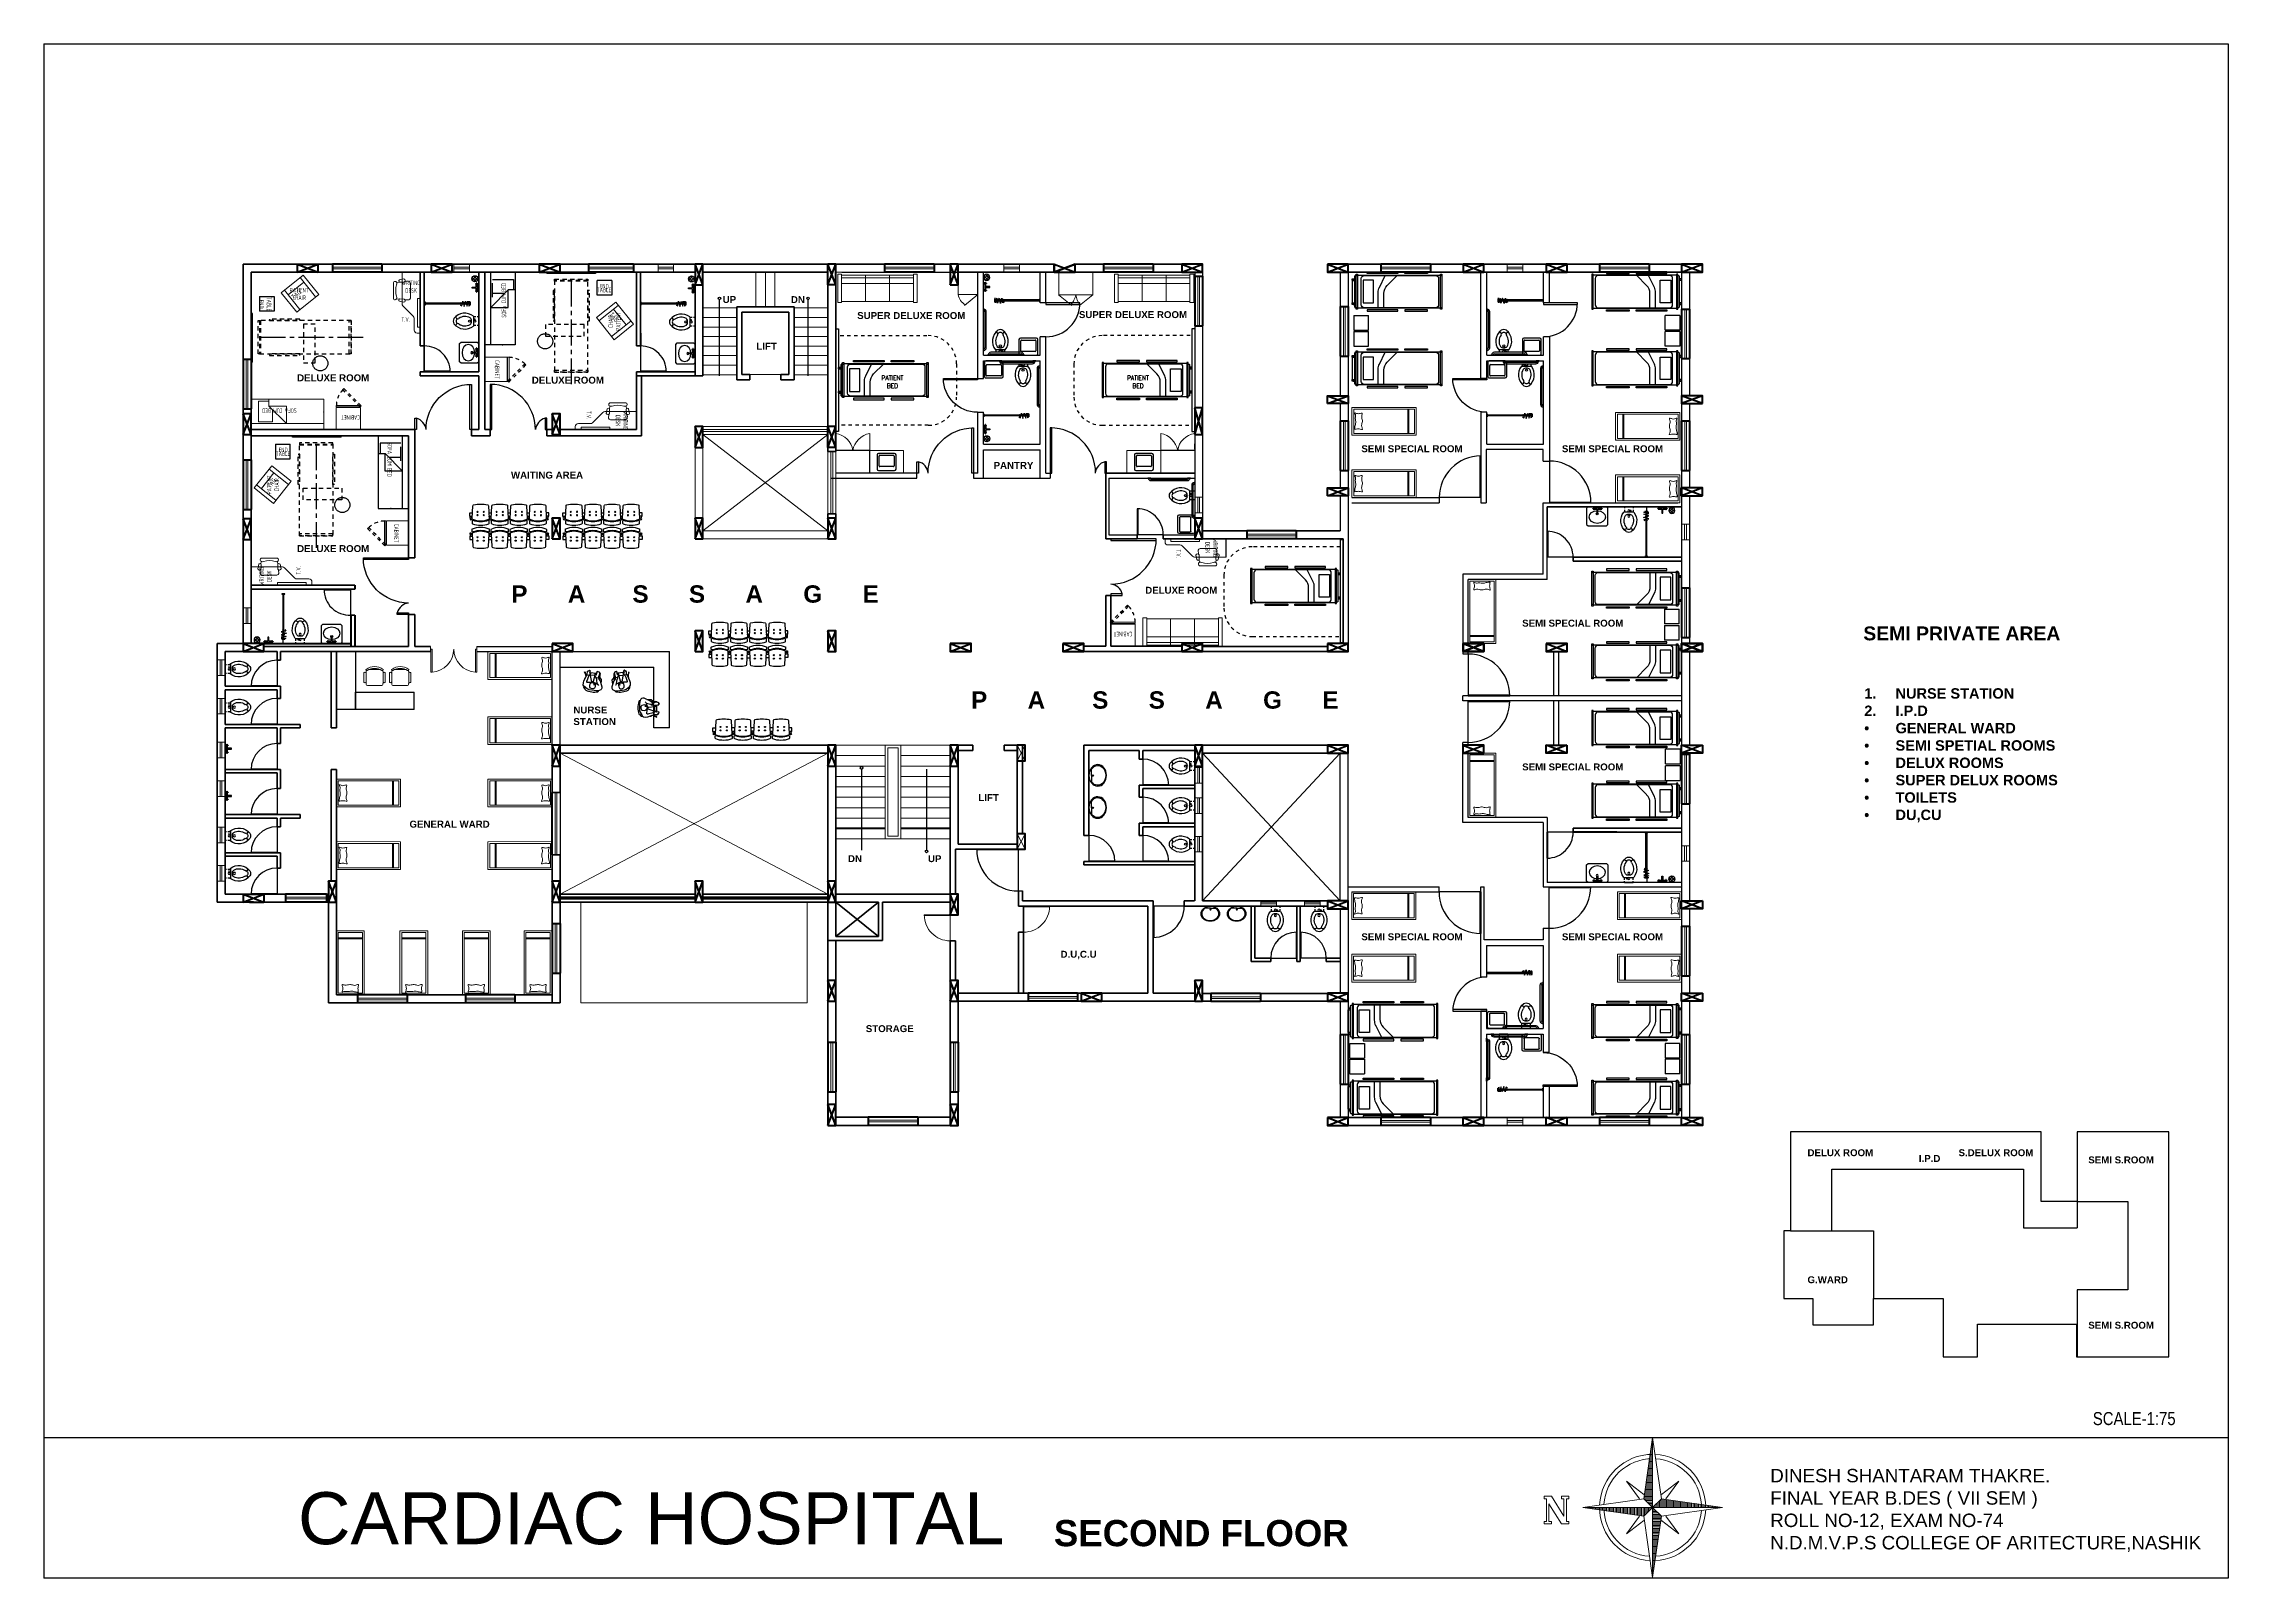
# Model space of a CAD drawing. Header units: inches. Extents: x -17070 to 527, y 504 to 2398.
# Drawn here: x -10574.6 to -10511.6, y 504.1 to 548.4 of the extents above; entities that cross this region are included whole.
import ezdxf
from ezdxf.enums import TextEntityAlignment as Align

# ---------------------------------------------------------------- set-up
doc = ezdxf.new("R2010")
doc.units = ezdxf.units.IN
for name, pattern in [('CENTER2', [1.125, 0.75, -0.125, 0.125, -0.125]), ('DETL', [0.125, 0.0625, -0.0625]), ('HIDDEN', [9.525, 6.35, -3.175]), ('HIDDEN2', [0.1875, 0.125, -0.0625])]:
    doc.linetypes.add(name, pattern=pattern)
for name, color, linetype in [('-wall_hatch', 1, 'Continuous'), ('a-door-intr', 142, 'Continuous'), ('A-Flor-Pfix', 140, 'Continuous'), ('BED', 1, 'HIDDEN2'), ('clearance', 3, 'DETL'), ('DOOR', 5, 'Continuous'), ('door-i', 142, 'Continuous'), ('ELEV5', 8, 'Continuous'), ('elevation', 7, 'Continuous'), ('equi', 252, 'Continuous'), ('EWD_wall', 7, 'Continuous'), ('FURN-TAG', 122, 'Continuous'), ('g-anno', 122, 'Continuous'), ('i-furn_text', 2, 'Continuous'), ('mez. flr.', 7, 'Continuous'), ('pfix', 152, 'Continuous'), ('toilet furniture', 37, 'Continuous')]:
    doc.layers.add(name, color=color, linetype=linetype)
for name, color, linetype, lineweight in [('A-Eqpm', 6, 'HIDDEN', 25), ('A-Flor-Case', 31, 'Continuous', 25), ('A-Wall', 113, 'Continuous', 50), ('COL', 5, 'Continuous', 40), ('ELE-1', 105, 'Continuous', 40), ('ELE-5', 3, 'Continuous', 9), ('FURN', 25, 'Continuous', 9), ('furniture', 42, 'Continuous', 9), ('Giros', 211, 'Continuous', 9), ('hatch', 155, 'Continuous', 5), ('I-Furn', 30, 'Continuous', 18), ('new col.', 76, 'Continuous', 35), ('P-Flor-Fixt', 131, 'Continuous', 25), ('Puertas', 52, 'Continuous', 15), ('section', 1, 'Continuous', 35), ('TEXT', 7, 'Continuous', 9), ('wall', 7, 'Continuous', 30), ('WIN', 4, 'Continuous', 20)]:
    doc.layers.add(name, color=color, linetype=linetype, lineweight=lineweight)
doc.styles.add('ARCH4', font='archstyl.shx', dxfattribs={"height": 4.5})
doc.styles.add('ATT', font='txt')
doc.styles.add('PP15', font='', dxfattribs={"height": 0.015})
doc.styles.add('ROMANC', font='arialbd.ttf', dxfattribs={"height": 0.35})
doc.styles.add('TEXTM', font='archstyl.shx', dxfattribs={"width": 0.75})
doc.styles.add('ZGF_SMALL', font='simplex_.ttf', dxfattribs={"width": 0.9, "height": 3.75})
doc.styles.get('PP15').set_extended_font_data('Arial Narrow')

msp = doc.modelspace()

# ---------------------------------------------------------------- texts
at = {"color": 0, "ltscale": 0.0005, "style": 'ROMANC'}
for s, insert, char_height, width, attachment_point in [('UP', (-10555.02946, 540.90814), 0.2, 0.3545258, 7), ('DN', (-10552.66024, 540.90814), 0.2, 0.3545258, 9), ('LIFT', (-10554.05814, 539.76325), 0.2, 0.5550718, 1), ('LIFT', (-10547.65467, 526.749), 0.2, 0.5550718, 1), ('DN', (-10551.41638, 524.98759), 0.2, 0.3545258, 1), ('UP', (-10548.72182, 524.98759), 0.2, 0.3545258, 3), ('{\\fArial|b1|i0|c161|p34; SECOND FLOOR}', (-10545.7723, 505.81744), 0.7557351, 11.7267808, 1)]:
    msp.add_mtext(s, dxfattribs=dict(at, insert=insert, char_height=char_height, width=width, attachment_point=attachment_point))
at = {"layer": 'elevation', "ltscale": 0.0005, "width": 335.6252416, "attachment_point": 1, "style": 'ROMANC'}
for s, insert, char_height in [(' SUPER DELUXE ROOM', (-10551.22921, 540.64845), 0.2), (' SUPER DELUXE ROOM', (-10544.8356, 540.67517), 0.2), ('DELUXE ROOM', (-10567.30247, 538.85252), 0.2), ('DELUXE ROOM', (-10560.53464, 538.78515), 0.2), ('SEMI SPECIAL{\\fArial|b1|i0|c161|p34; ROOM}', (-10536.61173, 536.80802), 0.2), ('SEMI SPECIAL{\\fArial|b1|i0|c161|p34; ROOM}', (-10530.82818, 536.80802), 0.2), ('PANTRY', (-10547.21846, 536.32822), 0.2), ('WAITING {\\fArial|b1|i0|c161|p34;AREA}', (-10561.13567, 536.04768), 0.2), ('DELUXE ROOM', (-10567.30247, 533.92882), 0.2), ('{\\fArial|b1|i0|c161|p34;P}      {\\fArial|b1|i0|c161|p34;A}       {\\fArial|b1|i0|c161|p34;S}      {\\fArial|b1|i0|c161|p34;S}      {\\fArial|b1|i0|c161|p34;A}      {\\fArial|b1|i0|c161|p34;G}      {\\fArial|b1|i0|c161|p34;E}', (-10561.1257, 532.76963), 0.5), ('DELUXE ROOM', (-10542.84578, 532.7272), 0.2), ('SEMI SPECIAL{\\fArial|b1|i0|c161|p34; ROOM}', (-10531.97451, 531.77786), 0.2), ('SEMI PRIVATE {\\fArial|b1|i0|c161|p34;AREA}', (-10522.13628, 531.58309), 0.4), ('NURSE \\PSTATION', (-10559.33488, 529.27403), 0.2), ('{\\fArial|b1|i0|c161|p34;P}      {\\fArial|b1|i0|c161|p34;A}       {\\fArial|b1|i0|c161|p34;S}      {\\fArial|b1|i0|c161|p34;S}      {\\fArial|b1|i0|c161|p34;A}      {\\fArial|b1|i0|c161|p34;G}      {\\fArial|b1|i0|c161|p34;E}', (-10547.86684, 529.71312), 0.5), ('\\pi-0.9,l0.9,t0.9;{\\fArial|b1|i0|c161|p34;\\P1.^INURSE STATION}\\P2.^II.P.D\\P{\\fSymbol|b1|i0|c2|p18;·^I}GENERAL WARD{\\fArial|b1|i0|c161|p34;\\P{\\fSymbol|b1|i0|c2|p18;·^I}SEMI SPETIAL ROOMS\\P{\\fSymbol|b1|i0|c2|p18;·^I}DELUX ROOMS\\P{\\fSymbol|b1|i0|c2|p18;·^I}SUPER DELUX ROOMS\\P{\\fSymbol|b1|i0|c2|p18;·^I}TOILETS\\P{\\fSymbol|b1|i0|c2|p18;·^I}DU,CU}', (-10522.1077, 530.30255), 0.3), ('SEMI SPECIAL{\\fArial|b1|i0|c161|p34; ROOM}', (-10531.97451, 527.63323), 0.2), ('GENERAL WARD', (-10564.06157, 525.98272), 0.2), ('SEMI SPECIAL{\\fArial|b1|i0|c161|p34; ROOM}', (-10536.61173, 522.73543), 0.2), ('SEMI SPECIAL{\\fArial|b1|i0|c161|p34; ROOM}', (-10530.82818, 522.73543), 0.2), ('D.U,C.U', (-10545.28707, 522.23132), 0.2), ('STORAGE', (-10550.90277, 520.08645), 0.2), ('{\\C178;DELUX ROOM}', (-10523.74562, 516.50911), 0.2), ('{\\C178;I.P.D}', (-10520.53526, 516.34292), 0.2), ('{\\C178;S.\\fArial|b1|i0|c204|p34;DELUX ROOM}', (-10519.39044, 516.50911), 0.2), ('{\\C178;SEMI S.ROOM}', (-10515.64826, 516.30161), 0.2), ('{\\C178;G.WARD}', (-10523.74562, 512.84612), 0.2), ('{\\C178;SEMI S.ROOM}', (-10515.64826, 511.53392), 0.2)]:
    msp.add_mtext(s, dxfattribs=dict(at, insert=insert, char_height=char_height))
at = {"layer": 'g-anno', "color": 122, "char_height": 0.13613, "attachment_point": 2, "style": 'ZGF_SMALL'}
for insert in [(-10550.13356, 538.81659), (-10543.05312, 538.81659)]:
    msp.add_mtext('PATIENT\\PBED', dxfattribs=dict(at, insert=insert))
at = {"layer": 'i-furn_text', "style": 'TEXTM', "width": 0.75}
for s, p in [('PATIENT', (-10567.51831, 541.21547)), ('WRITING', (-10564.28059, 541.42601)), ('DESK', (-10564.18227, 541.20754)), ('TABLE', (-10558.65847, 541.21981)), ('END', (-10558.57421, 541.32802)), ('CHAIR', (-10567.4317, 540.99699)), ('T.V.', (-10564.29143, 540.36965)), ('TABLE', (-10567.91634, 536.5004)), ('END', (-10567.83207, 536.6086))]:
    msp.add_text(s, height=0.131085, dxfattribs=at).set_placement(p)
for s, height, rotation, p in [('SOFA CUM BED', 0.1310851, 90.4241497, (-10561.27094, 540.48969)), ('END', 0.131085, 270, (-10568.39724, 541.00421)), ('TABLE', 0.131085, 270, (-10568.17877, 541.08848)), ('CHAIR', 0.131085, 90, (-10558.19285, 540.19653)), ('PATIENT', 0.131085, 90, (-10557.97437, 540.10992)), ('CABINET', 0.131085, 270, (-10561.60106, 539.26084)), ('SOFA CUM BED', 0.1310851, 180.4241497, (-10567.31756, 537.87583)), ('CABINET', 0.131085, 180, (-10565.49414, 537.67679)), ('T.V.', 0.131085, 270, (-10558.95137, 537.79682)), ('DESK', 0.131085, 270, (-10558.11348, 537.68767)), ('WRITING', 0.131085, 270, (-10557.89501, 537.78598)), ('SOFA CUM BED', 0.1310851, 269.5758503, (-10564.69535, 536.89851)), ('PATIENT', 0.131085, 90, (-10568.04333, 535.3905)), ('CHAIR', 0.131085, 90, (-10567.82486, 535.47711)), ('CABINET', 0.131085, 270, (-10564.50466, 534.54142)), ('T.V.', 0.131085, 270, (-10541.94615, 533.80356)), ('DESK', 0.131085, 270, (-10541.10826, 534.02508)), ('WRITING', 0.131085, 270, (-10540.88978, 534.12339)), ('WRITING', 0.131085, 90, (-10568.25887, 532.76228)), ('DESK', 0.131085, 90, (-10568.04039, 532.86059)), ('T.V.', 0.131085, 90, (-10567.2025, 533.0821)), ('CABINET', 0.131085, 180, (-10543.21739, 531.43089))]:
    msp.add_text(s, height=height, rotation=rotation, dxfattribs=at).set_placement(p)
at = {"layer": 'i-furn_text', "style": 'ARCH4', "width": 0.85}
for rotation, p in [(38.6358221, (-10567.33245, 541.1574)), (308.6358221, (-10558.16352, 540.50458)), (51.3641779, (-10568.03827, 535.71885))]:
    msp.add_attdef('TAG', text='Ch-1', height=0.131085, rotation=rotation, dxfattribs=at).set_placement(p, align=Align.MIDDLE_CENTER)

# ---------------------------------------------------------------- blocks, each defined once
blk = doc.blocks.new('de')
at = {"layer": 'elevation', "ltscale": 0.0005}
for p, q in [((-10856.90422, 504.72708), (-10856.06422, 504.72708)), ((-10856.90422, 504.72708), (-10856.90422, 504.13708)), ((-10856.06422, 504.72708), (-10856.06422, 504.13708)), ((-10856.90422, 504.19118), (-10856.06422, 504.19118)), ((-10856.06422, 504.13708), (-10856.90422, 504.13708))]:
    blk.add_line(p, q, dxfattribs=at)
at = {"ltscale": 0.0005, "insert": (-10856.11631, 504.20099), "char_height": 0.005, "width": 0.0331616, "attachment_point": 1, "style": 'PP15'}
blk.add_mtext('SCALE-1:75', dxfattribs=at)
at = {"layer": 'elevation', "ltscale": 0.0005, "attachment_point": 1, "style": 'PP15'}
for s, insert, char_height, width in [('{\\fArial|b0|i0|c0|p34;DINESH SHANTARAM THAKRE.\\PFINAL YEAR B.DES ( VII SEM )\\PROLL NO-12, EXAM NO-74\\PN.D.M.V.P.S COLLEGE OF ARITECTURE,NASHIK\\P\\P                                                }', (-10856.24034, 504.17914), 0.0051564, 0.17596), ('{\\fArial|b0|i0|c0|p34;CARDIAC HOSPITAL}', (-10856.80643, 504.17019), 0.02, 0.382938)]:
    blk.add_mtext(s, dxfattribs=dict(at, insert=insert, char_height=char_height, width=width))
blk = doc.blocks.new('Z08D48')
at = {"linetype": 'Continuous', "lineweight": -3}
blk.add_lwpolyline([(-24, 0), (-22.25, 0), (-22.25, 48), (-24, 48)], close=True, dxfattribs=at)
blk.add_arc((-24, 0), 48, 360, 90)
blk = doc.blocks.new('FURN-GEN-SOFA-03')
for p, q in [((0, 42), (30, 42)), ((0, 38), (0, 42)), ((0, 38), (30, 38)), ((1, -38), (1, 38)), ((4, -38), (4, 38)), ((10, -38), (10, 38)), ((29, 38), (29, -38)), ((30, 38), (30, 42)), ((1, 12.666667), (29, 12.666667)), ((1, -12.666667), (29, -12.666667)), ((30, -38), (0, -38)), ((0, -42), (0, -38)), ((30, -42), (0, -42)), ((30, -38), (30, -42))]:
    blk.add_line(p, q)
at = {"layer": 'FURN-TAG', "style": 'ZGF_SMALL'}
blk.add_attdef('ZGFCODE', text='', height=0.001, dxfattribs=at).set_placement((0, 0), align=Align.MIDDLE)
blk = doc.blocks.new('PT_BED')
for p, q in [((-12, 0), (12, 0)), ((-17.5, -5.5), (-17.5, -93.5)), ((-13.7, -0.9), (-13.7, -2.3)), ((-13.7, -0.9), (-13.6, -0.9)), ((-13.7, -2.3), (-12.3, -2.3)), ((-13.7, -2.3), (-13.7, -2.4)), ((-13.7, -2.4), (-12.3, -2.4)), ((-13.6, -0.9), (-13.6, -2.3)), ((-12.7, -2.3), (-11.8, -2.3)), ((-12.7, -2.4), (-11.8, -2.4)), ((-12, -22.5), (-12, -11.5)), ((-12, -11.5), (12, -11.5)), ((12, -22.5), (-12, -22.5)), ((-11.8, -0.9), (-11.9, -0.9)), ((-11.9, -0.9), (-11.9, -2.3)), ((-11.8, -0.9), (-11.8, -2.3)), ((-11.8, -2.3), (-11.8, -2.4)), ((11.8, -0.9), (11.9, -0.9)), ((11.8, -0.9), (11.8, -2.3)), ((11.8, -2.3), (11.8, -2.4)), ((11.8, -2.3), (13.2, -2.3)), ((11.8, -2.4), (13.2, -2.4)), ((11.9, -0.9), (11.9, -2.3)), ((12, -11.5), (12, -22.5)), ((12.8, -2.3), (13.7, -2.3)), ((12.8, -2.4), (13.7, -2.4)), ((13.7, -0.9), (13.6, -0.9)), ((13.6, -0.9), (13.6, -2.3)), ((13.7, -0.9), (13.7, -2.3)), ((13.7, -2.3), (13.7, -2.4)), ((17.5, -93.5), (17.5, -5.5)), ((-4.5, -28.8), (-17, -35)), ((-6.5, -37), (-17, -47.5)), ((17, -27.5), (0.8, -27.5)), ((17, -33.5), (2, -33.5))]:
    blk.add_line(p, q)
for points in [[(-12, 0), (-13.5, 0), (-13.5, -2), (-12, -2)], [(-19.2, -15.7), (-20.8, -15.7), (-20.8, -48.2), (-19.2, -48.2)], [(18.5, -4), (-18.5, -4), (-18.5, -5.5), (18.5, -5.5)], [(17, -4), (-17, -4), (-17, -5.5), (17, -5.5)], [(13.5, 0), (12, 0), (12, -2), (13.5, -2)], [(19.2, -15.7), (20.8, -15.7), (20.8, -48.2), (19.2, -48.2)], [(-19.2, -55.6), (-20.8, -55.6), (-20.8, -79.6), (-19.2, -79.6)], [(19.2, -55.6), (20.8, -55.6), (20.8, -79.6), (19.2, -79.6)], [(18.5, -93.5), (-18.5, -93.5), (-18.5, -95), (18.5, -95)], [(17, -93.5), (-17, -93.5), (-17, -95), (17, -95)]]:
    blk.add_lwpolyline(points, close=True)
for points in [[(-16.2, -2.5), (16.2, -2.5, -0.414214), (17, -3.3), (17, -4), (-17, -4), (-17, -3.3, -0.414214)], [(14, -9.5), (-14, -9.5, 0.414214), (-17, -12.5), (-17, -88.5, 0.414214), (-14, -91.5), (14, -91.5, 0.414214), (17, -88.5), (17, -12.5, 0.414214)]]:
    blk.add_lwpolyline(points, format="xyb", close=True)
for centre, end in [((2, -45.5), 135), ((0.8, -39.5), 116.5651)]:
    blk.add_arc(centre, 12, 90, end)
blk = doc.blocks.new('Z08D36')
at = {"linetype": 'Continuous', "lineweight": -3}
blk.add_lwpolyline([(-18, 0), (-16.25, 0), (-16.25, 36), (-18, 36)], close=True, dxfattribs=at)
blk.add_arc((-18, 0), 36, 0, 90)
blk = doc.blocks.new('15PLAV03')
at = {"layer": 'A-Flor-Pfix'}
for p, q in [((0, 8.5), (0, -8.5)), ((16.5, 10), (1.5, 10)), ((4, -7.25), (4, 7.25)), ((4.75, 8), (15.25, 8)), ((16, 7.25), (16, -7.25)), ((18, -8.5), (18, 8.5)), ((1.5, -10), (16.5, -10)), ((15.25, -8), (4.75, -8))]:
    blk.add_line(p, q, dxfattribs=at)
for centre, radius, start, end in [((1.5, 8.5), 1.5, 90, 180), ((4.75, 7.25), 0.75, 90, 180), ((15.25, 7.25), 0.75, 0, 90), ((16.5, 8.5), 1.5, 0, 90), ((1.5, -8.5), 1.5, 180, 270), ((4.75, -7.25), 0.75, 180, 270), ((15.25, -7.25), 0.75, 270, 0), ((16.5, -8.5), 1.5, 270, 0)]:
    blk.add_arc(centre, radius, start, end, dxfattribs=at)
at = {"color": 0, "linetype": 'ByBlock', "style": 'ATT', "flags": 3}
blk.add_attdef('ITEM', (0, -20), '', height=6, dxfattribs=at)
blk = doc.blocks.new('A$C44561E50')
at = {"layer": 'A-Flor-Pfix'}
for p, q in [((7.625, 0), (4.375, 0)), ((4.375, 0), (4.375, -0.125)), ((7.625, -0.125), (7.625, 0)), ((46.375, 0), (46.375, -0.125)), ((49.625, 0), (46.375, 0)), ((49.625, -0.125), (49.625, 0)), ((4.375, -0.125), (6.749, -0.125)), ((5.25, -0.125), (5.25, -0.375)), ((6.75, -0.125), (7.625, -0.125)), ((6.75, -0.375), (6.75, -0.125)), ((30, -1.625), (8, -1.625)), ((8, -3.125), (30, -3.125)), ((46, -1.625), (30, -1.625)), ((30, -3.125), (46, -3.125)), ((46.375, -0.125), (48.75, -0.125)), ((47.25, -0.125), (47.25, -0.375)), ((48.75, -0.125), (47.25, -0.125)), ((48.75, -0.125), (49.625, -0.125)), ((48.75, -0.375), (48.75, -0.125))]:
    blk.add_line(p, q, dxfattribs=at)
for centre, radius, start, end in [((8, -0.375), 2.75, 180, 270), ((8, -0.375), 1.25, 180, 270), ((46, -0.375), 1.25, 270, 0), ((46, -0.375), 2.75, 270, 0)]:
    blk.add_arc(centre, radius, start, end, dxfattribs=at)
blk = doc.blocks.new('A$C15813D3F')
at = {"layer": 'A-Flor-Pfix'}
for p, q in [((0.125, -4.375), (0, -4.375)), ((0, -4.375), (0, -7.625)), ((0, -7.625), (0.125, -7.625)), ((0.125, -5.25), (0.125, -4.375)), ((0.375, -5.25), (0.125, -5.25)), ((0.125, -7.625), (0.125, -5.25)), ((0.125, -5.25), (0.125, -6.75)), ((0.125, -6.75), (0.375, -6.75)), ((1.625, -8), (1.625, -24)), ((3.125, -24), (3.125, -8)), ((0.125, -40.375), (0, -40.375)), ((0, -40.375), (0, -43.625)), ((0, -43.625), (0.125, -43.625)), ((0.125, -41.25), (0.125, -40.375)), ((0.375, -41.25), (0.125, -41.25)), ((0.125, -43.625), (0.125, -41.251)), ((0.125, -42.75), (0.375, -42.75)), ((1.625, -24), (1.625, -40)), ((3.125, -40), (3.125, -24))]:
    blk.add_line(p, q, dxfattribs=at)
for centre, radius, start, end in [((0.375, -8), 2.75, 0, 90), ((0.375, -8), 1.25, 0, 90), ((0.375, -40), 2.75, 270, 0), ((0.375, -40), 1.25, 270, 0)]:
    blk.add_arc(centre, radius, start, end, dxfattribs=at)
blk = doc.blocks.new('A$C031929D8')
at = {"layer": 'A-Flor-Pfix'}
for p, q in [((0, -13.4), (1.6, -13.4)), ((0, -22.6), (0, -13.4)), ((0, -22.6), (1.6, -22.6)), ((3.1, -13.4), (5.6, -13.4)), ((3.1, -22.6), (5.6, -22.6)), ((4.1, -19.1), (4.5, -19.1)), ((4.1, -20.6), (4.1, -19.1)), ((4.5, -20.6), (4.1, -20.6)), ((4.5, -19.1), (4.5, -20.6)), ((5.6, -23.3), (5.6, -12.7))]:
    blk.add_line(p, q, dxfattribs=at)
for centre in [(4.3, -18), (9.8, -18)]:
    blk.add_circle(centre, 1.1, dxfattribs=at)
for centre, radius, start, end in [((14.7, -24.4), 14.8, 38.0593, 128.0114), ((14.7, -11.6), 14.8, 231.9886, 321.9407), ((11.9, -17.6), 4.14, 129.8929, 185.4705), ((11.9, -18.4), 4.14, 174.5295, 230.1071), ((14.7, -24.1), 11.1, 54.0717, 119.8254), ((14.7, -11.9), 11.1, 240.1746, 305.9283), ((22.4, -13.7), 1.79, 230.0447, 34.4638), ((22.4, -22.3), 1.79, 325.5362, 129.9553), ((21.3, -18), 2.82, 296.8113, 63.1887), ((21.3, -18), 5.82, 331.6141, 28.3859)]:
    blk.add_arc(centre, radius, start, end, dxfattribs=at)
blk = doc.blocks.new('I_FURN_CHAIR_GUEST SWIVEL_P')
at = {"lineweight": -2}
for p, q in [((0.303, 0.366), (0.163, 0.352)), ((0.306, -0.366), (0.163, -0.352))]:
    blk.add_line(p, q, dxfattribs=at)
for points in [[(0.166, -0.253, -0.986284), (0, -0.35), (0, 0.35, -0.986284), (0.166, 0.253, 0.178907)], [(0.313, -0.457, -0.736549), (0.322, -0.359), (0.56, -0.366, -0.857709), (0.548, -0.5), (0.313, -0.457)]]:
    blk.add_lwpolyline(points, format="xyb", close=True, dxfattribs=at)
for points in [[(0.548, 0.5), (0.313, 0.457, 0.736549), (0.322, 0.359), (0.56, 0.366, 0.857709), (0.548, 0.5)], [(0.607, -0.394), (0.802, -0.399, 0.23574), (0.889, -0.323), (0.889, 0.323, 0.23574), (0.802, 0.399), (0.607, 0.394)]]:
    blk.add_lwpolyline(points, format="xyb", dxfattribs=at)
at = {"layer": 'DEFPOINTS', "lineweight": -2}
for p in [(0, 0.5), (0.445, 0), (0.889, 0), (0, -0.5)]:
    blk.add_point(p, dxfattribs=at)
blk = doc.blocks.new('*U84')
at = {"layer": 'I-Furn', "color": 30, "linetype": 'Continuous', "lineweight": 18, "xscale": 0.3887817275439147, "yscale": 0.4706305122900289, "zscale": 0.3478573351708899}
blk.add_blockref('I_FURN_CHAIR_GUEST SWIVEL_P', (0, 0), dxfattribs=at)
blk = doc.blocks.new('dv')
at = {"color": 137, "lineweight": 13}
for p, q in [((-10141.742, 384.551), (-10141.743, 385.251)), ((-10141.713, 384.551), (-10141.714, 385.251))]:
    blk.add_line(p, q, dxfattribs=at)
for points in [[(-10143.358, 384.499), (-10143.359, 385.299), (-10141.509, 385.301), (-10141.508, 384.501)], [(-10143.308, 384.549), (-10143.309, 385.249), (-10141.559, 385.251), (-10141.558, 384.551)]]:
    blk.add_lwpolyline(points, close=True, dxfattribs=at)
blk.add_spline([(-10143.28, 384.667), (-10143.273, 384.748), (-10143.249, 384.859), (-10143.261, 384.988), (-10143.261, 385.089), (-10143.277, 385.134), (-10143.203, 385.117), (-10143.142, 385.117), (-10143.064, 385.133), (-10143.077, 385.053), (-10143.057, 384.918), (-10143.077, 384.81), (-10143.077, 384.742), (-10143.056, 384.662), (-10143.119, 384.672), (-10143.17, 384.678), (-10143.232, 384.672), (-10143.28, 384.667)], degree=3, dxfattribs=at)
blk = doc.blocks.new("visitor's chair")
at = {"layer": 'furniture', "color": 0, "lineweight": 18}
for p, q in [((743.858, 182.804), (743.858, 183.064)), ((743.919, 182.76), (743.919, 183.107)), ((744.012, 183.168), (744.315, 183.168)), ((744.409, 183.107), (744.409, 182.76)), ((744.471, 182.804), (744.471, 183.064)), ((744.347, 182.699), (743.98, 182.699))]:
    blk.add_line(p, q, dxfattribs=at)
for centre, radius, start, end in [((743.888, 183.055), 0.0319, 343.73979, 196.2602), ((743.888, 182.813), 0.0319, 163.73979, 16.2602), ((743.937, 183.155), 0.0224, 143.30993, 302.02741), ((744.164, 182.842), 0.408, 53.1301, 126.8699), ((743.98, 183.107), 0.0612, 152.41556, 180), ((743.98, 182.76), 0.0612, 180, 270), ((744.164, 182.797), 0.401, 57.57575, 122.42425), ((744.347, 182.76), 0.0612, 270, 360), ((744.391, 183.155), 0.0224, 237.97259, 36.69006), ((744.347, 183.107), 0.0612, 360, 27.58444), ((744.44, 183.055), 0.0319, 343.73979, 196.2602), ((744.44, 182.813), 0.0319, 163.73979, 16.2602)]:
    blk.add_arc(centre, radius, start, end, dxfattribs=at)
blk = doc.blocks.new('tble')
at = {"ltscale": 0.0005}
for p, q in [((-12291.467, 297.078), (-12290.967, 297.078)), ((-12291.467, 296.628), (-12291.467, 297.078)), ((-12290.967, 297.078), (-12290.967, 295.378))]:
    blk.add_line(p, q, dxfattribs=at)
at = {"layer": 'elevation', "ltscale": 0.0005}
for q in [(-12291.467, 296.628), (-12290.967, 295.378)]:
    blk.add_line((-12291.467, 295.378), q, dxfattribs=at)
at = {"rotation": 270}
for p in [(-12473.475, 1040.689), (-12473.475, 1039.949)]:
    blk.add_blockref("visitor's chair", p, dxfattribs=at)
blk = doc.blocks.new('I_PLUMB_DRAIN_Floor Drain_P')
at = {"color": 0, "linetype": 'ByBlock', "lineweight": -2}
for p, q in [((-0.94, 0.33), (0.94, 0.33)), ((-0.33, -0.94), (-0.33, 0.94)), ((0.33, -0.94), (0.33, 0.94)), ((-0.94, -0.33), (0.94, -0.33))]:
    blk.add_line(p, q, dxfattribs=at)
blk.add_circle((0, 0), 1, dxfattribs=at)
blk.add_attdef('SUB', text='', height=1, dxfattribs=at).set_placement((0, 0), align=Align.MIDDLE)
blk = doc.blocks.new('*U89')
at = {"layer": 'P-Flor-Fixt', "color": 131, "linetype": 'Continuous', "lineweight": 25, "extrusion": (0, 0, -1), "xscale": -0.06138658855979884, "yscale": 0.06138658855996491, "zscale": -0.06138658855956882}
blk.add_blockref('I_PLUMB_DRAIN_Floor Drain_P', (0, 0), dxfattribs=at)
blk = doc.blocks.new('I_PLUMB_BATH_TUB  CURTAIN_P')
at = {"color": 0, "linetype": 'ByBlock'}
for p, q in [((0, -1.5), (0, 1.5)), ((0, 1.5), (0.5, 1.5)), ((0.5, 1.5), (0.5, 0.5)), ((0.5, 0.5), (59.5, 0.5)), ((59.5, 0.5), (59.5, 1.5)), ((59.5, 1.5), (60, 1.5)), ((60, 1.5), (60, -1.5)), ((0.5, -1.5), (0, -1.5)), ((59.5, -0.5), (0.5, -0.5)), ((0.5, -0.5), (0.5, -1.5)), ((59.5, -1.5), (59.5, -0.5)), ((60, -1.5), (59.5, -1.5))]:
    blk.add_line(p, q, dxfattribs=at)
blk.add_lwpolyline([(47, -1.5), (49.2, -2.4), (50.2, 2.2), (52, -3), (54, 2.2), (56.1, -2.7), (57, 2.2), (58.8, -2.5), (59.1, 2.3)], dxfattribs=at)
at = {"color": 0, "linetype": 'ByBlock', "const_width": 0.5}
for points in [[(47.8, 1.5), (47.8, -1.5)], [(49.2, 1.5), (49.2, -1.5)], [(51.9, 1.5), (51.9, -1.5)], [(53.8, 1.5), (53.8, -1.5)], [(55.4, 1.5), (55.4, -1.5)], [(58.2, 1.5), (58.2, -1.5)]]:
    blk.add_lwpolyline(points, dxfattribs=at)
blk = doc.blocks.new('*U88')
at = {"layer": 'P-Flor-Fixt', "color": 131, "linetype": 'Continuous', "lineweight": 25, "extrusion": (0, 0, -1), "xscale": -0.01534664713989287, "yscale": 0.02046219618654277, "zscale": -0.02046219618652294}
blk.add_blockref('I_PLUMB_BATH_TUB  CURTAIN_P', (0, 0), dxfattribs=at)
blk = doc.blocks.new('ELLIPSE')
at = {"color": 0, "linetype": 'ByBlock', "lineweight": -2}
blk.add_circle((0.5, 0.5), 0.5, dxfattribs=at)
blk = doc.blocks.new('I_PLUMB_LAV_RECT - 3D_P')
at = {"color": 0, "linetype": 'ByBlock', "lineweight": -2}
blk.add_lwpolyline([(1.5, 10.5), (0, 9), (0, -9), (1.5, -10.5), (17.5, -10.5), (19, -9), (19, 9), (17.5, 10.5)], close=True, dxfattribs=at)
blk.add_circle((7, 0.01), 1, dxfattribs=at)
at = {"layer": 'DEFPOINTS', "color": 0, "linetype": 'ByBlock', "lineweight": -2}
for p in [(0, 10.5), (0, -10.5)]:
    blk.add_point(p, dxfattribs=at)
at = {"color": 0, "linetype": 'ByBlock', "lineweight": -2, "xscale": 12.5, "yscale": 16, "zscale": 12.5}
blk.add_blockref('ELLIPSE', (4, -8), dxfattribs=at)
blk = doc.blocks.new('*U87')
at = {"layer": 'P-Flor-Fixt', "color": 131, "linetype": 'Continuous', "lineweight": 25, "xscale": 0.02046219618654277, "yscale": 0.02046219618654277, "zscale": 0.02046219618652294}
blk.add_blockref('I_PLUMB_LAV_RECT - 3D_P', (0, 0), dxfattribs=at)
blk = doc.blocks.new('I_PLUMB_SINK_WALL FAUCET_P')
at = {"color": 0, "linetype": 'ByBlock', "lineweight": -2}
for points in [[(1.8625, -4), (0, -4), (0, -3), (1.5, -3), (1.5, 3), (0, 3), (0, 4), (1.8625, 4)], [(2.1375, 4), (2.5, 4), (2.5, 3.6375)], [(2.5, 3.3625), (2.5, 0.5), (6.5, 0.5), (6.5, -0.5), (2.5, -0.5), (2.5, -3.3625)], [(2.5, -3.6375), (2.5, -4), (2.1375, -4)]]:
    blk.add_lwpolyline(points, dxfattribs=at)
for points in [[(1.8625, 3.6375), (0.875, 3.6375), (0.875, 3.3625), (1.8625, 3.3625), (1.8625, 2.375), (2.1375, 2.375), (2.1375, 3.3625), (3.125, 3.3625), (3.125, 3.6375), (2.1375, 3.6375), (2.1375, 4.625), (1.8625, 4.625)], [(1.8625, -4.625), (2.1375, -4.625), (2.1375, -3.6375), (3.125, -3.6375), (3.125, -3.3625), (2.1375, -3.3625), (2.1375, -2.375), (1.8625, -2.375), (1.8625, -3.3625), (0.875, -3.3625), (0.875, -3.6375), (1.8625, -3.6375)]]:
    blk.add_lwpolyline(points, close=True, dxfattribs=at)
for centre, start, end in [((2, 3.5), 112.8866144, 157.1133856), ((2, 3.5), 202.8866144, 247.1133856), ((2, 3.5), 22.8866144, 67.1133856), ((2, 3.5), 292.8866144, 337.1133856), ((2, -3.5), 112.8866144, 157.1133856), ((2, -3.5), 202.8866144, 247.1133856), ((2, -3.5), 22.8866144, 67.1133856), ((2, -3.5), 292.8866144, 337.1133856)]:
    blk.add_arc(centre, 0.3536, start, end, dxfattribs=at)
blk = doc.blocks.new('*U86')
at = {"layer": 'P-Flor-Fixt', "color": 131, "linetype": 'Continuous', "lineweight": 25, "extrusion": (0, 0, -1), "xscale": -0.02046219618654277, "yscale": 0.02046219618654277, "zscale": -0.02046219618652294}
blk.add_blockref('I_PLUMB_SINK_WALL FAUCET_P', (0, 0), dxfattribs=at)
blk = doc.blocks.new('*U85')
at = {"layer": 'P-Flor-Fixt', "color": 131, "linetype": 'Continuous', "lineweight": 25, "extrusion": (0, 0, -1), "xscale": -0.02046219618654277, "yscale": 0.02046219618654277, "zscale": -0.02046219618652294}
blk.add_blockref('I_PLUMB_SINK_WALL FAUCET_P', (0, 0), dxfattribs=at)
blk = doc.blocks.new('*U90')
at = {"layer": 'A-Wall', "color": 132, "linetype": 'Continuous', "lineweight": 35}
for p, q in [((1.105, 0), (-0.082, 0)), ((0, -0.082), (1.105, -0.082))]:
    blk.add_line(p, q, dxfattribs=at)
blk = doc.blocks.new('door')
at = {"layer": 'Giros'}
for centre, start, end in [((-10654.608, 430.41), 0, 86.22549), ((-10653.268, 430.41), 93.77451, 180)]:
    blk.add_arc(centre, 0.67, start, end, dxfattribs=at)
at = {"layer": 'Puertas'}
for p, q in [((-10654.564, 431.08), (-10654.604, 431.08)), ((-10654.604, 430.41), (-10654.604, 431.08)), ((-10654.564, 430.41), (-10654.564, 431.08)), ((-10653.313, 430.41), (-10653.313, 431.08)), ((-10653.313, 431.08), (-10653.273, 431.08)), ((-10653.273, 430.41), (-10653.273, 431.08)), ((-10654.608, 430.485), (-10654.638, 430.485)), ((-10654.608, 430.335), (-10654.638, 430.335)), ((-10654.608, 430.335), (-10654.608, 430.485)), ((-10654.564, 430.41), (-10654.604, 430.41)), ((-10653.313, 430.41), (-10653.273, 430.41)), ((-10653.268, 430.485), (-10653.238, 430.485)), ((-10653.268, 430.335), (-10653.268, 430.485)), ((-10653.268, 430.335), (-10653.238, 430.335))]:
    blk.add_line(p, q, dxfattribs=at)
blk = doc.blocks.new('S4-PROTO')
for p, q in [((-2.28, 0.1), (-2.206, 0.1)), ((-2.28, 0.1), (-2.28, 0)), ((-2.28, 0), (-2.201, 0)), ((-2.264, 0.159), (-2.27, 0.1)), ((-2.226, 0.159), (-2.22, 0.1)), ((-1.729, 0), (-1.651, 0)), ((-1.724, 0.1), (-1.656, 0.1)), ((-1.709, 0.159), (-1.715, 0.1)), ((-1.671, 0.159), (-1.665, 0.1)), ((-1.174, 0.097), (-1.106, 0.097)), ((-1.159, 0.155), (-1.165, 0.097)), ((-1.121, 0.155), (-1.115, 0.097)), ((-0.629, 0), (-0.551, 0)), ((-0.624, 0.1), (-0.556, 0.1)), ((-0.609, 0.159), (-0.615, 0.1)), ((-0.571, 0.159), (-0.565, 0.1)), ((0, 0), (-0.079, 0)), ((0, 0.1), (-0.074, 0.1)), ((-0.054, 0.159), (-0.06, 0.1)), ((-0.016, 0.159), (-0.01, 0.1)), ((0, 0.1), (0, 0)), ((-1.179, -0.003), (-1.101, -0.003))]:
    blk.add_line(p, q)
for points in [[(-1.72, 0.272), (-1.72, 0.239, -0.522832), (-1.747, 0.221, 0.18), (-2.183, 0.221, -0.522832), (-2.21, 0.239), (-2.21, 0.297, -0.306573), (-2.197, 0.315, -0.192782), (-1.733, 0.315, -0.306573), (-1.72, 0.297), (-1.72, 0.254)], [(-1.17, 0.272), (-1.17, 0.239, -0.522832), (-1.197, 0.221, 0.18), (-1.633, 0.221, -0.522832), (-1.66, 0.239), (-1.66, 0.297, -0.306573), (-1.647, 0.315, -0.192782), (-1.183, 0.315, -0.306573), (-1.17, 0.297), (-1.17, 0.254)], [(-0.62, 0.272), (-0.62, 0.239, -0.522832), (-0.647, 0.221, 0.18), (-1.083, 0.221, -0.522832), (-1.11, 0.239), (-1.11, 0.297, -0.306573), (-1.097, 0.315, -0.192782), (-0.633, 0.315, -0.306573), (-0.62, 0.297), (-0.62, 0.254)], [(-0.07, 0.272), (-0.07, 0.239, -0.522832), (-0.097, 0.221, 0.18), (-0.533, 0.221, -0.522832), (-0.56, 0.239), (-0.56, 0.297, -0.306573), (-0.547, 0.315, -0.192782), (-0.083, 0.315, -0.306573), (-0.07, 0.297), (-0.07, 0.254)]]:
    blk.add_lwpolyline(points, format="xyb")
for points in [[(-2.192, -0.202, 0.346546), (-2.168, -0.231, 0.095695), (-1.762, -0.231, 0.346546), (-1.738, -0.202), (-1.721, 0.167, 0.318973), (-1.74, 0.197, 0.193005), (-2.19, 0.197, 0.318973), (-2.209, 0.167)], [(-1.642, -0.202, 0.346546), (-1.618, -0.231, 0.095695), (-1.212, -0.231, 0.346546), (-1.188, -0.202), (-1.171, 0.167, 0.318973), (-1.19, 0.197, 0.193005), (-1.64, 0.197, 0.318973), (-1.659, 0.167)], [(-1.092, -0.202, 0.346546), (-1.068, -0.231, 0.095695), (-0.662, -0.231, 0.346546), (-0.638, -0.202), (-0.621, 0.167, 0.318973), (-0.64, 0.197, 0.193005), (-1.09, 0.197, 0.318973), (-1.109, 0.167)], [(-0.542, -0.202, 0.346546), (-0.518, -0.231, 0.095695), (-0.112, -0.231, 0.346546), (-0.088, -0.202), (-0.071, 0.167, 0.318973), (-0.09, 0.197, 0.193005), (-0.54, 0.197, 0.318973), (-0.559, 0.167)]]:
    blk.add_lwpolyline(points, format="xyb", close=True)
for centre, radius in [((-2.245, 0.175), 0.025), ((-2.055, 0.07), 0.015), ((-1.875, 0.07), 0.015), ((-1.69, 0.175), 0.025), ((-1.505, 0.07), 0.015), ((-1.325, 0.07), 0.015), ((-1.14, 0.172), 0.025), ((-0.955, 0.07), 0.015), ((-0.775, 0.07), 0.015), ((-0.59, 0.175), 0.025), ((-0.405, 0.07), 0.015), ((-0.225, 0.07), 0.015), ((-0.035, 0.175), 0.025), ((-2.055, -0.03), 0.015), ((-1.875, -0.03), 0.015), ((-1.505, -0.03), 0.015), ((-1.325, -0.03), 0.015), ((-0.955, -0.03), 0.015), ((-0.775, -0.03), 0.015), ((-0.405, -0.03), 0.015), ((-0.225, -0.03), 0.015)]:
    blk.add_circle(centre, radius)
blk = doc.blocks.new('A$C6D011404')
at = {"layer": 'toilet furniture'}
for q in [(118, 64), (434, 64)]:
    blk.add_line((281, 64), q, dxfattribs=at)
for radius in [16.7, 11.9]:
    blk.add_circle((281, 99), radius, dxfattribs=at)
at = {"layer": 'toilet furniture', "extrusion": (0, 0, -1)}
blk.add_ellipse((276, 225), major_axis=(276, -2), ratio=0.815709, start_param=3.141593, end_param=9.424778, dxfattribs=at)
at = {"layer": 'toilet furniture'}
blk.add_open_spline([(118, 64), (58, 102), (22, 162), (20, 223), (20, 225), (20, 227), (20, 268), (36, 309), (113, 396), (192, 429), (355, 430), (435, 397), (529, 293), (543, 225), (505, 126), (475, 90), (434, 64)], degree=3, knots=[5.365258, 5.365258, 5.365258, 5.365258, 6.257078, 6.257078, 6.283185, 6.283185, 6.283185, 6.901165, 6.901165, 7.841015, 7.841015, 8.780865, 8.780865, 9.720714, 9.720714, 10.328696, 10.328696, 10.328696, 10.328696], dxfattribs=at)
blk = doc.blocks.new('*X191')
at = {"color": 0, "linetype": 'ByBlock'}
for p, q in [((-217.53, 160.5), (-217.53, 160.5)), ((-217.52, 160.498), (-217.52, 160.5)), ((-217.51, 160.497), (-217.51, 160.5)), ((-217.5, 160.496), (-217.5, 160.5)), ((-217.49, 160.494), (-217.49, 160.5)), ((-217.48, 160.493), (-217.48, 160.5)), ((-217.47, 160.491), (-217.47, 160.5)), ((-217.46, 160.49), (-217.46, 160.5)), ((-217.45, 160.488), (-217.45, 160.5)), ((-217.44, 160.487), (-217.44, 160.5)), ((-217.43, 160.486), (-217.43, 160.5)), ((-217.42, 160.484), (-217.42, 160.5)), ((-217.41, 160.483), (-217.41, 160.5)), ((-217.4, 160.481), (-217.4, 160.5)), ((-217.39, 160.48), (-217.39, 160.5)), ((-217.38, 160.478), (-217.38, 160.5)), ((-217.37, 160.477), (-217.37, 160.5)), ((-217.36, 160.476), (-217.36, 160.5)), ((-217.35, 160.474), (-217.35, 160.5)), ((-217.34, 160.473), (-217.34, 160.5)), ((-217.33, 160.471), (-217.33, 160.5)), ((-217.32, 160.47), (-217.32, 160.5)), ((-217.31, 160.468), (-217.31, 160.5)), ((-217.3, 160.467), (-217.3, 160.5)), ((-217.29, 160.466), (-217.29, 160.5)), ((-217.28, 160.464), (-217.28, 160.5)), ((-217.27, 160.463), (-217.27, 160.5)), ((-217.26, 160.461), (-217.26, 160.5)), ((-217.25, 160.46), (-217.25, 160.5)), ((-217.24, 160.458), (-217.24, 160.5)), ((-217.23, 160.457), (-217.23, 160.5)), ((-217.22, 160.456), (-217.22, 160.5)), ((-217.21, 160.454), (-217.21, 160.5)), ((-217.2, 160.453), (-217.2, 160.5)), ((-217.19, 160.451), (-217.19, 160.5)), ((-217.18, 160.45), (-217.18, 160.5)), ((-217.17, 160.448), (-217.17, 160.5)), ((-217.16, 160.447), (-217.16, 160.5)), ((-217.15, 160.446), (-217.15, 160.5)), ((-217.14, 160.444), (-217.14, 160.5)), ((-217.13, 160.443), (-217.13, 160.5)), ((-217.12, 160.441), (-217.12, 160.5)), ((-217.11, 160.44), (-217.11, 160.5)), ((-217.1, 160.438), (-217.1, 160.5)), ((-217.09, 160.441), (-217.09, 160.5)), ((-217.08, 160.451), (-217.08, 160.5)), ((-217.07, 160.461), (-217.07, 160.5)), ((-217.06, 160.471), (-217.06, 160.5)), ((-217.05, 160.481), (-217.05, 160.5)), ((-217.04, 160.491), (-217.04, 160.5))]:
    blk.add_line(p, q, dxfattribs=at)
blk = doc.blocks.new('01PSNA24')
at = {"layer": 'TEXT', "color": 7}
for p, q in [((-0.063, 0.062), (0, 0.5)), ((0, 0.5), (0, 0)), ((0, 0.5), (0.062, 0.062)), ((-0.188, 0.188), (-0.063, 0.094)), ((-0.094, 0.062), (-0.188, 0.188)), ((0.062, 0.094), (0.188, 0.188)), ((0.188, 0.188), (0.094, 0.062)), ((-0.5, 0), (-0.063, 0.062)), ((0, 0), (-0.5, 0)), ((-0.063, -0.063), (-0.5, 0)), ((-0.063, 0.062), (0, 0)), ((-0.063, -0.063), (0, 0)), ((0, 0), (0.062, 0.062)), ((0.5, 0), (0, 0)), ((0, 0), (0, -0.5)), ((0, 0), (0.062, -0.063)), ((0.062, 0.062), (0.5, 0)), ((-0.188, -0.188), (-0.094, -0.063)), ((-0.063, -0.094), (-0.188, -0.188)), ((0, -0.5), (-0.063, -0.063)), ((0.062, -0.063), (0, -0.5)), ((0.5, 0), (0.062, -0.063)), ((0.188, -0.188), (0.062, -0.094)), ((0.094, -0.063), (0.188, -0.188))]:
    blk.add_line(p, q, dxfattribs=at)
blk.add_lwpolyline([(0.742, 0.099), (0.724, 0.099), (0.724, 0.117), (0.777, 0.117), (0.777, 0.099), (0.76, 0.099), (0.76, -0.062), (0.777, -0.062), (0.777, -0.08), (0.724, -0.08), (0.635, 0.063), (0.635, -0.062), (0.652, -0.062), (0.652, -0.08), (0.599, -0.08), (0.599, -0.062), (0.617, -0.062), (0.617, 0.099), (0.599, 0.099), (0.599, 0.117), (0.652, 0.117), (0.742, -0.026), (0.742, 0.099)], dxfattribs=at)
for radius, start, end in [(0.38, 92.5891, 177.4109), (0.349, 93.5464, 176.4536), (0.38, 0, 87.4109), (0.349, 0, 86.4536), (0.38, 182.5891, 267.4109), (0.349, 183.5464, 266.4536), (0.38, 270, 357.4109), (0.349, 270, 356.4536)]:
    blk.add_arc((0, 0), radius, start, end, dxfattribs=at)
for p, rotation in [((-160.5, -217.031), 270), ((-217.031, 160.5), 180), ((160.5, 217.031), 89.99999999999999)]:
    blk.add_blockref('*X191', p, dxfattribs=dict(at, rotation=rotation))
blk.add_blockref('*X191', (217.031, -160.5), dxfattribs=at)

# ---------------------------------------------------------------- linework, layer by layer
at = {"layer": '-wall_hatch'}
for p, q in [((-10551.59475, 541.80297), (-10547.67545, 541.80297)), ((-10547.67545, 538.73791), (-10547.67545, 541.80297)), ((-10547.51215, 539.40444), (-10547.51215, 541.80297)), ((-10547.51215, 541.80297), (-10545.87911, 541.80297)), ((-10545.87911, 540.91499), (-10545.87911, 541.80297)), ((-10545.70764, 540.91499), (-10545.70764, 541.80297)), ((-10545.70764, 541.80297), (-10541.78834, 541.80297)), ((-10541.41834, 541.80297), (-10541.41834, 534.70797)), ((-10541.18834, 541.80297), (-10541.18834, 534.70797)), ((-10537.21834, 541.80297), (-10537.21834, 538.23797)), ((-10536.98834, 541.80297), (-10536.98834, 538.23797)), ((-10533.16633, 538.73791), (-10533.16633, 541.80297)), ((-10532.99486, 539.40444), (-10532.99486, 541.80297)), ((-10532.99486, 541.80297), (-10531.36182, 541.80297)), ((-10531.36182, 540.91499), (-10531.36182, 541.80297)), ((-10531.19035, 540.91499), (-10531.19035, 541.80297)), ((-10527.37834, 541.80297), (-10527.37834, 538.23797)), ((-10527.14834, 541.80297), (-10527.14834, 538.23797)), ((-10545.70764, 540.91499), (-10545.87911, 540.91499)), ((-10531.19035, 540.91499), (-10531.36182, 540.91499)), ((-10545.87911, 539.40444), (-10545.87911, 539.93517)), ((-10545.70764, 539.93517), (-10545.87911, 539.93517)), ((-10545.70764, 536.00567), (-10545.70764, 539.93517)), ((-10531.36182, 539.40444), (-10531.36182, 539.93517)), ((-10531.19035, 539.93517), (-10531.36182, 539.93517)), ((-10531.19035, 539.93517), (-10531.19035, 536.68493)), ((-10547.51215, 539.40444), (-10545.87911, 539.40444)), ((-10532.99486, 539.40444), (-10531.36182, 539.40444)), ((-10547.68362, 538.73791), (-10547.51215, 538.73791)), ((-10547.51215, 538.73791), (-10547.51215, 539.24114)), ((-10547.51215, 539.24114), (-10545.87911, 539.24114)), ((-10545.87911, 536.84261), (-10545.87911, 539.24114)), ((-10532.99486, 538.73791), (-10533.16633, 538.73791)), ((-10532.99486, 538.73791), (-10532.99486, 539.24114)), ((-10532.99486, 539.24114), (-10531.36182, 539.24114)), ((-10531.36182, 536.84261), (-10531.36182, 539.24114)), ((-10547.68362, 537.75809), (-10547.51215, 537.75809)), ((-10547.67545, 536.00567), (-10547.67545, 537.75809)), ((-10547.51215, 536.84261), (-10547.51215, 537.75809)), ((-10537.21834, 538.00797), (-10537.21834, 535.57797)), ((-10536.98834, 538.00797), (-10536.98834, 535.57797)), ((-10532.99486, 537.75809), (-10533.16633, 537.75809)), ((-10533.16633, 537.75809), (-10533.16633, 536.68493)), ((-10532.99486, 536.84261), (-10532.99486, 537.75809)), ((-10527.37834, 538.00797), (-10527.37834, 535.57797)), ((-10527.14834, 538.00797), (-10527.14834, 535.57797)), ((-10547.51215, 536.84261), (-10545.87911, 536.84261)), ((-10532.99486, 536.84261), (-10531.36182, 536.84261)), ((-10547.51215, 535.86278), (-10547.51215, 536.6793)), ((-10547.51215, 536.6793), (-10545.87911, 536.6793)), ((-10545.87911, 535.86278), (-10545.87911, 536.6793)), ((-10533.16633, 536.68493), (-10533.16633, 535.15136)), ((-10531.37066, 536.68493), (-10533.01633, 536.68493)), ((-10533.01633, 536.68493), (-10533.01633, 535.15136)), ((-10531.37066, 536.35136), (-10531.37066, 536.68493)), ((-10531.37066, 536.35136), (-10531.19035, 536.35136)), ((-10531.19035, 536.68493), (-10531.19035, 536.35136)), ((-10551.89428, 535.86278), (-10549.43326, 535.86278)), ((-10549.43326, 536.00567), (-10551.76834, 536.00567)), ((-10549.43326, 535.86278), (-10549.43326, 536.00567)), ((-10547.67545, 536.00567), (-10547.80022, 536.00567)), ((-10547.80022, 536.00567), (-10547.80022, 535.86278)), ((-10547.80022, 535.86278), (-10547.51215, 535.86278)), ((-10545.87911, 535.86278), (-10545.58287, 535.86278)), ((-10545.70764, 536.00567), (-10545.55906, 536.00567)), ((-10545.58287, 536.00567), (-10545.58287, 535.86278)), ((-10543.89376, 535.86278), (-10541.41834, 535.86278)), ((-10543.89376, 535.86278), (-10543.89376, 534.22974)), ((-10537.21834, 535.34797), (-10537.21834, 534.33797)), ((-10536.98834, 535.34797), (-10536.98834, 531.08797)), ((-10536.88334, 535.30136), (-10534.36633, 535.30136)), ((-10536.88334, 535.15136), (-10534.36633, 535.15136)), ((-10534.36633, 535.30136), (-10534.36633, 535.15136)), ((-10533.16633, 535.15136), (-10533.01633, 535.15136)), ((-10531.37066, 535.15136), (-10527.48334, 535.15136)), ((-10531.37066, 533.08797), (-10531.37066, 535.15136)), ((-10527.37834, 535.34797), (-10527.37834, 531.08797)), ((-10527.14834, 535.34797), (-10527.14834, 531.08797)), ((-10543.89376, 534.22974), (-10543.07724, 534.22974)), ((-10542.32724, 534.22974), (-10541.41834, 534.22974)), ((-10531.37066, 533.08797), (-10533.68334, 533.08797)), ((-10533.67834, 530.7872), (-10533.67834, 533.08797)), ((-10531.25414, 532.93797), (-10531.25413, 533.57818)), ((-10531.25414, 532.93797), (-10533.53334, 532.93797)), ((-10533.53334, 531.08797), (-10533.53334, 532.93797)), ((-10562.12042, 530.85797), (-10559.94834, 530.85797)), ((-10562.11504, 531.00797), (-10559.94834, 531.00797)), ((-10559.94834, 528.15797), (-10559.94834, 530.85797)), ((-10559.71834, 528.15797), (-10559.71834, 530.85797)), ((-10533.53334, 530.7872), (-10533.67834, 530.7872)), ((-10533.53334, 530.7872), (-10533.53334, 530.85797)), ((-10531.06378, 529.5872), (-10531.06378, 530.86642)), ((-10530.91378, 529.5872), (-10530.91378, 530.86642)), ((-10527.37834, 530.85797), (-10527.37834, 528.15797)), ((-10527.14834, 530.85797), (-10527.14834, 528.15797)), ((-10533.68334, 529.4372), (-10533.68334, 529.5872)), ((-10527.37834, 529.5872), (-10533.68334, 529.5872)), ((-10527.37834, 529.4372), (-10533.68334, 529.4372)), ((-10531.06378, 528.15797), (-10531.06378, 529.4372)), ((-10530.91378, 528.15797), (-10530.91378, 529.4372)), ((-10533.68334, 525.92797), (-10533.68334, 528.2372)), ((-10533.53334, 528.2372), (-10533.68334, 528.2372)), ((-10533.53334, 528.15797), (-10533.53334, 528.2372)), ((-10537.21834, 523.66797), (-10537.21834, 527.92797)), ((-10536.98834, 523.66797), (-10536.98834, 527.92797)), ((-10533.53334, 526.07797), (-10533.53334, 527.92797)), ((-10527.37834, 527.92797), (-10527.37834, 523.66797)), ((-10527.14834, 527.92797), (-10527.14834, 523.66797)), ((-10559.71834, 526.79797), (-10559.71834, 524.99797)), ((-10559.94834, 526.37797), (-10559.94834, 525.37797)), ((-10531.25414, 526.07797), (-10533.53334, 526.07797)), ((-10531.25414, 526.07797), (-10531.25414, 524.19607)), ((-10531.25414, 526.07797), (-10531.25414, 525.76929)), ((-10531.37066, 525.92797), (-10533.68334, 525.92797)), ((-10531.37066, 525.92797), (-10531.37066, 524.07958)), ((-10527.37834, 524.19607), (-10531.25414, 524.19607)), ((-10536.98834, 524.07958), (-10534.37133, 524.07958)), ((-10536.88834, 523.92958), (-10534.37133, 523.92958)), ((-10534.37133, 523.92958), (-10534.37133, 524.07958)), ((-10533.17133, 524.07958), (-10533.07133, 524.07958)), ((-10533.17133, 522.54601), (-10533.17133, 524.07958)), ((-10533.07133, 522.54601), (-10533.07133, 524.07958)), ((-10531.37066, 524.07958), (-10527.37834, 524.07958)), ((-10537.21834, 523.43797), (-10537.21834, 521.00797)), ((-10536.98834, 523.43797), (-10536.98834, 521.00797)), ((-10527.37834, 523.43797), (-10527.37834, 521.00797)), ((-10527.14834, 523.43797), (-10527.14834, 521.00797)), ((-10533.17133, 521.47285), (-10533.17133, 522.54601)), ((-10531.36682, 522.54601), (-10533.07133, 522.54601)), ((-10532.99986, 522.38833), (-10532.99986, 521.47285)), ((-10532.99986, 522.38833), (-10531.36682, 522.38833)), ((-10531.37066, 522.87958), (-10531.19535, 522.87958)), ((-10531.37066, 522.87958), (-10531.37066, 522.54601)), ((-10531.36682, 522.38833), (-10531.36682, 519.9898)), ((-10531.19535, 519.29578), (-10531.19535, 522.87958)), ((-10532.99986, 521.47285), (-10533.17133, 521.47285)), ((-10537.21834, 520.77797), (-10537.21834, 517.42797)), ((-10536.98834, 520.77797), (-10536.98834, 517.42797)), ((-10532.99986, 520.49303), (-10533.17133, 520.49303)), ((-10533.17133, 520.49303), (-10533.17133, 517.42797)), ((-10532.99986, 520.49303), (-10532.99986, 519.9898)), ((-10527.37834, 520.77797), (-10527.37834, 517.42797)), ((-10527.14834, 520.77797), (-10527.14834, 517.42797)), ((-10532.99986, 519.9898), (-10531.36682, 519.9898)), ((-10532.99986, 519.8265), (-10532.99986, 517.42797)), ((-10532.99986, 519.8265), (-10531.36682, 519.8265)), ((-10531.36682, 519.8265), (-10531.36682, 519.29578)), ((-10531.19535, 519.29578), (-10531.36682, 519.29578)), ((-10531.36682, 518.31595), (-10531.36682, 517.42797)), ((-10531.19535, 518.31595), (-10531.36682, 518.31595)), ((-10531.19535, 518.31595), (-10531.19535, 517.42797)), ((-10532.99986, 517.42797), (-10531.36682, 517.42797))]:
    msp.add_line(p, q, dxfattribs=at)
for p, q in [((-10558.64686, 541.13374), (-10558.64686, 541.55671)), ((-10558.22389, 541.55671), (-10558.22389, 541.13374)), ((-10568.38458, 541.09704), (-10567.96161, 541.09704)), ((-10567.96161, 540.67407), (-10568.38458, 540.67407)), ((-10567.96161, 541.09704), (-10567.96161, 540.67407)), ((-10558.22389, 541.13374), (-10558.64686, 541.13374)), ((-10536.82785, 540.55147), (-10536.82785, 540.1285)), ((-10536.40488, 540.1285), (-10536.40488, 540.55147)), ((-10527.8468, 540.1285), (-10527.8468, 540.55147)), ((-10527.42383, 540.55147), (-10527.42383, 540.1285)), ((-10536.82785, 540.1285), (-10536.40488, 540.1285)), ((-10536.82785, 540.092), (-10536.82785, 539.66903)), ((-10536.40488, 539.66903), (-10536.40488, 540.092)), ((-10527.42383, 540.1285), (-10527.8468, 540.1285)), ((-10527.8468, 539.66903), (-10527.8468, 540.092)), ((-10527.42383, 540.092), (-10527.42383, 539.66903)), ((-10536.82785, 539.66903), (-10536.40488, 539.66903)), ((-10527.42383, 539.66903), (-10527.8468, 539.66903)), ((-10567.9249, 536.83729), (-10567.9249, 536.41433)), ((-10567.50194, 536.41433), (-10567.50194, 536.83729)), ((-10567.9249, 536.41433), (-10567.50194, 536.41433)), ((-10527.86753, 532.08627), (-10527.86753, 531.6633)), ((-10527.44456, 531.6633), (-10527.44456, 532.08627)), ((-10527.86753, 531.60692), (-10527.86753, 531.18395)), ((-10527.44456, 531.18395), (-10527.44456, 531.60692)), ((-10559.05128, 529.88777), (-10559.04786, 529.95806)), ((-10559.03299, 529.86429), (-10559.05128, 529.88777)), ((-10559.04786, 529.95806), (-10559.03205, 530.01444)), ((-10559.03343, 529.82088), (-10559.02851, 529.86056)), ((-10558.99616, 529.83363), (-10559.03299, 529.86429)), ((-10559.03205, 530.01444), (-10558.99841, 530.08629)), ((-10558.9907, 530.20554), (-10559.01045, 530.278)), ((-10559.0013, 530.08012), (-10558.99811, 530.10584)), ((-10558.99841, 530.08629), (-10558.96737, 530.13724)), ((-10558.97402, 529.81279), (-10558.99616, 529.83363)), ((-10558.99251, 530.27577), (-10558.99249, 530.26234)), ((-10558.99249, 530.26234), (-10558.98525, 530.19249)), ((-10558.98525, 530.19249), (-10558.9791, 530.12809)), ((-10558.96737, 530.13724), (-10558.94894, 530.18623)), ((-10558.94118, 530.035), (-10558.9542, 530.00125)), ((-10558.9542, 530.00125), (-10558.95266, 529.98515)), ((-10558.95055, 530.0107), (-10558.95312, 529.98999)), ((-10558.95266, 529.98515), (-10558.94461, 529.97885)), ((-10558.94894, 530.18623), (-10558.93807, 530.18841)), ((-10558.94461, 529.97885), (-10558.91873, 529.97388)), ((-10558.91343, 530.11642), (-10558.94118, 530.035)), ((-10558.93807, 530.18841), (-10558.8774, 530.17913)), ((-10558.93766, 530.18835), (-10558.93332, 530.22672)), ((-10558.93332, 530.22672), (-10558.93227, 530.26371)), ((-10558.93227, 530.26371), (-10558.92643, 530.29658)), ((-10558.92643, 530.29658), (-10558.91556, 530.29877)), ((-10558.91873, 529.97388), (-10558.86351, 529.97764)), ((-10558.91556, 530.29877), (-10558.91228, 530.28245)), ((-10558.89021, 530.16127), (-10558.91343, 530.11642)), ((-10558.91228, 530.28245), (-10558.89753, 530.31598)), ((-10558.89753, 530.31598), (-10558.8921, 530.31707)), ((-10558.8921, 530.31707), (-10558.88991, 530.3062)), ((-10558.8774, 530.17913), (-10558.89021, 530.16127)), ((-10558.88991, 530.3062), (-10558.87884, 530.32427)), ((-10558.85154, 530.20244), (-10558.88226, 530.17987)), ((-10558.87884, 530.32427), (-10558.87014, 530.32319)), ((-10558.87014, 530.32319), (-10558.86991, 530.31079)), ((-10558.86991, 530.31079), (-10558.85666, 530.31798)), ((-10558.84773, 530.3045), (-10558.8668, 530.23615)), ((-10558.8668, 530.23615), (-10558.86179, 530.23377)), ((-10558.86351, 529.97764), (-10558.83393, 529.97398)), ((-10558.86249, 529.82902), (-10558.86081, 529.88538)), ((-10558.86179, 530.23377), (-10558.8342, 530.25686)), ((-10558.86081, 529.88538), (-10558.85341, 529.92434)), ((-10558.86031, 530.25939), (-10558.66302, 530.23494)), ((-10558.85666, 530.31798), (-10558.84773, 530.3045)), ((-10558.85341, 529.92434), (-10558.83632, 529.96897)), ((-10558.83084, 529.94419), (-10558.85341, 529.92434)), ((-10558.84135, 530.2277), (-10558.85154, 530.20244)), ((-10558.80394, 529.98794), (-10558.84873, 530.21093)), ((-10558.7122, 530.16685), (-10558.84313, 530.18308)), ((-10558.82897, 530.24207), (-10558.84135, 530.2277)), ((-10558.83632, 529.96897), (-10558.81741, 529.979)), ((-10558.8342, 530.25686), (-10558.82768, 530.25252)), ((-10558.80386, 529.95717), (-10558.83084, 529.94419)), ((-10558.82768, 530.25252), (-10558.82897, 530.24207)), ((-10558.80118, 529.97443), (-10558.81938, 529.96798)), ((-10558.81741, 529.979), (-10558.79024, 529.98447)), ((-10558.77286, 529.95877), (-10558.80386, 529.95717)), ((-10558.79024, 529.98447), (-10558.7835, 529.98187)), ((-10558.7835, 529.98187), (-10558.7746, 529.99668)), ((-10558.7746, 529.99668), (-10558.76394, 529.99712)), ((-10558.75188, 529.95254), (-10558.77286, 529.95877)), ((-10558.76394, 529.99712), (-10558.75437, 529.98887)), ((-10558.73085, 529.95701), (-10558.75709, 529.96752)), ((-10558.75612, 530.00323), (-10558.71019, 530.17432)), ((-10558.75437, 529.98887), (-10558.75218, 529.97799)), ((-10558.75218, 529.97799), (-10558.73587, 529.96713)), ((-10558.73377, 529.93853), (-10558.75188, 529.95254)), ((-10558.73625, 529.89479), (-10558.73377, 529.93853)), ((-10558.72465, 529.93828), (-10558.73625, 529.89479)), ((-10558.73587, 529.96713), (-10558.71107, 529.95345)), ((-10558.71118, 529.83855), (-10558.72832, 529.80001)), ((-10558.70235, 529.91815), (-10558.72465, 529.93828)), ((-10558.70404, 529.88186), (-10558.71118, 529.83855)), ((-10558.71107, 529.95345), (-10558.70235, 529.91815)), ((-10558.71066, 530.21327), (-10558.70393, 530.22481)), ((-10558.70325, 530.1876), (-10558.71066, 530.21327)), ((-10558.70716, 529.9565), (-10558.67061, 529.93783)), ((-10558.70235, 529.91815), (-10558.70404, 529.88186)), ((-10558.70393, 530.22481), (-10558.69524, 530.22373)), ((-10558.70321, 530.14517), (-10558.70325, 530.1876)), ((-10558.67404, 530.10973), (-10558.70321, 530.14517)), ((-10558.6985, 530.2259), (-10558.69645, 530.23909)), ((-10558.69524, 530.22373), (-10558.68216, 530.18675)), ((-10558.68216, 530.18675), (-10558.67172, 530.18546)), ((-10558.68077, 530.09819), (-10558.67404, 530.10973)), ((-10558.6592, 530.05839), (-10558.68077, 530.09819)), ((-10558.67404, 530.10973), (-10558.61663, 530.10262)), ((-10558.67172, 530.18546), (-10558.65377, 530.28754)), ((-10558.67061, 529.93783), (-10558.63929, 529.9198)), ((-10558.65481, 530.00835), (-10558.6592, 530.05839)), ((-10558.64386, 529.92567), (-10558.65481, 530.00835)), ((-10558.65377, 530.28754), (-10558.64464, 530.28994)), ((-10558.64464, 530.28994), (-10558.63616, 530.28712)), ((-10558.63929, 529.9198), (-10558.61555, 529.88327)), ((-10558.63701, 530.26602), (-10558.62595, 530.29823)), ((-10558.63616, 530.28712), (-10558.63701, 530.26602)), ((-10558.61663, 530.10262), (-10558.60749, 530.09088)), ((-10558.61555, 529.88327), (-10558.61555, 529.88327)), ((-10558.61555, 529.88327), (-10558.61555, 529.88327)), ((-10558.61555, 529.88327), (-10558.61555, 529.88327)), ((-10558.60753, 530.13331), (-10558.61414, 530.09943)), ((-10558.61115, 530.28933), (-10558.612, 530.26822)), ((-10558.612, 530.26822), (-10558.60354, 530.27955)), ((-10558.59322, 530.1775), (-10558.60753, 530.13331)), ((-10558.60749, 530.09088), (-10558.60376, 530.0639)), ((-10558.60376, 530.0639), (-10558.56741, 530.0152)), ((-10558.60354, 530.27955), (-10558.59484, 530.27847)), ((-10558.59484, 530.27847), (-10558.59395, 530.25714)), ((-10558.59395, 530.25714), (-10558.58503, 530.25781)), ((-10558.57546, 530.24955), (-10558.59322, 530.1775)), ((-10558.56973, 530.16752), (-10558.58745, 530.05304)), ((-10558.58503, 530.25781), (-10558.57546, 530.24955)), ((-10558.58164, 530.05423), (-10558.58376, 530.0371)), ((-10558.56585, 530.2229), (-10558.56973, 530.16752)), ((-10558.56741, 530.0152), (-10558.51463, 529.84248)), ((-10558.557, 530.07343), (-10558.55519, 530.08804)), ((-10558.54239, 530.07162), (-10558.557, 530.07343)), ((-10558.53875, 529.92141), (-10558.52319, 530.04698)), ((-10558.51463, 529.84248), (-10558.51372, 529.80701)), ((-10558.22205, 529.84248), (-10558.22295, 529.80701)), ((-10558.16927, 530.0152), (-10558.22205, 529.84248)), ((-10558.19793, 529.92141), (-10558.21349, 530.04698)), ((-10558.19429, 530.07162), (-10558.17968, 530.07343)), ((-10558.17968, 530.07343), (-10558.18149, 530.08804)), ((-10558.17082, 530.2229), (-10558.16695, 530.16752)), ((-10558.13291, 530.0639), (-10558.16927, 530.0152)), ((-10558.16695, 530.16752), (-10558.14923, 530.05304)), ((-10558.15164, 530.25781), (-10558.16122, 530.24955)), ((-10558.16122, 530.24955), (-10558.14346, 530.1775)), ((-10558.15504, 530.05423), (-10558.15292, 530.0371)), ((-10558.14273, 530.25714), (-10558.15164, 530.25781)), ((-10558.14346, 530.1775), (-10558.12915, 530.13331)), ((-10558.14184, 530.27847), (-10558.14273, 530.25714)), ((-10558.13314, 530.27955), (-10558.14184, 530.27847)), ((-10558.12467, 530.26822), (-10558.13314, 530.27955)), ((-10558.12919, 530.09088), (-10558.13291, 530.0639)), ((-10558.12005, 530.10262), (-10558.12919, 530.09088)), ((-10558.12915, 530.13331), (-10558.12253, 530.09943)), ((-10558.12552, 530.28933), (-10558.12467, 530.26822)), ((-10558.09739, 529.9198), (-10558.12113, 529.88327)), ((-10558.12113, 529.88327), (-10558.12113, 529.88327)), ((-10558.12113, 529.88327), (-10558.12113, 529.88327)), ((-10558.12113, 529.88327), (-10558.12113, 529.88327)), ((-10558.06264, 530.10973), (-10558.12005, 530.10262)), ((-10558.09967, 530.26602), (-10558.11073, 530.29823)), ((-10558.09204, 530.28994), (-10558.10052, 530.28712)), ((-10558.10052, 530.28712), (-10558.09967, 530.26602)), ((-10558.06607, 529.93783), (-10558.09739, 529.9198)), ((-10558.09282, 529.92567), (-10558.08187, 530.00835)), ((-10558.08291, 530.28754), (-10558.09204, 530.28994)), ((-10558.06496, 530.18546), (-10558.08291, 530.28754)), ((-10558.08187, 530.00835), (-10558.07747, 530.05839)), ((-10558.07747, 530.05839), (-10558.05591, 530.09819)), ((-10557.87636, 530.25939), (-10558.07366, 530.23494)), ((-10558.02952, 529.9565), (-10558.06607, 529.93783)), ((-10558.05452, 530.18675), (-10558.06496, 530.18546)), ((-10558.06264, 530.10973), (-10558.03347, 530.14517)), ((-10558.05591, 530.09819), (-10558.06264, 530.10973)), ((-10558.04144, 530.22373), (-10558.05452, 530.18675)), ((-10558.03274, 530.22481), (-10558.04144, 530.22373)), ((-10558.03818, 530.2259), (-10558.04023, 530.23909)), ((-10558.02561, 529.95345), (-10558.03433, 529.91815)), ((-10558.03433, 529.91815), (-10558.01203, 529.93828)), ((-10558.03433, 529.91815), (-10558.03264, 529.88186)), ((-10558.03347, 530.14517), (-10558.03343, 530.1876)), ((-10558.03343, 530.1876), (-10558.02601, 530.21327)), ((-10558.02601, 530.21327), (-10558.03274, 530.22481)), ((-10558.03264, 529.88186), (-10558.0255, 529.83855)), ((-10557.98055, 530.00323), (-10558.02649, 530.17432)), ((-10558.00081, 529.96713), (-10558.02561, 529.95345)), ((-10558.0255, 529.83855), (-10558.00836, 529.80001)), ((-10558.02448, 530.16685), (-10557.89355, 530.18308)), ((-10558.01203, 529.93828), (-10558.00043, 529.89479)), ((-10558.00583, 529.95701), (-10557.97958, 529.96752)), ((-10558.00291, 529.93853), (-10557.9848, 529.95254)), ((-10558.00043, 529.89479), (-10558.00291, 529.93853)), ((-10557.98449, 529.97799), (-10558.00081, 529.96713)), ((-10557.9848, 529.95254), (-10557.96382, 529.95877)), ((-10557.98231, 529.98887), (-10557.98449, 529.97799)), ((-10557.97273, 529.99712), (-10557.98231, 529.98887)), ((-10557.96208, 529.99668), (-10557.97273, 529.99712)), ((-10557.96382, 529.95877), (-10557.93282, 529.95717)), ((-10557.95318, 529.98187), (-10557.96208, 529.99668)), ((-10557.94644, 529.98447), (-10557.95318, 529.98187)), ((-10557.91926, 529.979), (-10557.94644, 529.98447)), ((-10557.9355, 529.97443), (-10557.9173, 529.96798)), ((-10557.93282, 529.95717), (-10557.90584, 529.94419)), ((-10557.93274, 529.98794), (-10557.88795, 530.21093)), ((-10557.90036, 529.96897), (-10557.91926, 529.979)), ((-10557.90247, 530.25686), (-10557.909, 530.25252)), ((-10557.909, 530.25252), (-10557.90771, 530.24207)), ((-10557.90771, 530.24207), (-10557.89533, 530.2277)), ((-10557.90584, 529.94419), (-10557.88327, 529.92434)), ((-10557.87317, 529.97764), (-10557.90274, 529.97398)), ((-10557.87488, 530.23377), (-10557.90247, 530.25686)), ((-10557.88327, 529.92434), (-10557.90036, 529.96897)), ((-10557.89533, 530.2277), (-10557.88513, 530.20244)), ((-10557.88002, 530.31798), (-10557.88895, 530.3045)), ((-10557.88895, 530.3045), (-10557.86988, 530.23615)), ((-10557.88513, 530.20244), (-10557.85441, 530.17987)), ((-10557.87587, 529.88538), (-10557.88327, 529.92434)), ((-10557.86677, 530.31079), (-10557.88002, 530.31798)), ((-10557.87418, 529.82902), (-10557.87587, 529.88538)), ((-10557.86988, 530.23615), (-10557.87488, 530.23377)), ((-10557.81795, 529.97388), (-10557.87317, 529.97764)), ((-10557.86654, 530.32319), (-10557.86677, 530.31079)), ((-10557.85784, 530.32427), (-10557.86654, 530.32319)), ((-10557.79861, 530.18841), (-10557.85928, 530.17913)), ((-10557.85928, 530.17913), (-10557.84647, 530.16127)), ((-10557.84677, 530.3062), (-10557.85784, 530.32427)), ((-10557.84458, 530.31707), (-10557.84677, 530.3062)), ((-10557.84647, 530.16127), (-10557.82325, 530.11642)), ((-10557.83915, 530.31598), (-10557.84458, 530.31707)), ((-10557.82439, 530.28245), (-10557.83915, 530.31598)), ((-10557.82112, 530.29877), (-10557.82439, 530.28245)), ((-10557.82325, 530.11642), (-10557.7955, 530.035)), ((-10557.81025, 530.29658), (-10557.82112, 530.29877)), ((-10557.79207, 529.97885), (-10557.81795, 529.97388)), ((-10557.80441, 530.26371), (-10557.81025, 530.29658)), ((-10557.80336, 530.22672), (-10557.80441, 530.26371)), ((-10557.79902, 530.18835), (-10557.80336, 530.22672)), ((-10557.78774, 530.18623), (-10557.79861, 530.18841)), ((-10557.7955, 530.035), (-10557.78248, 530.00125)), ((-10557.78402, 529.98515), (-10557.79207, 529.97885)), ((-10557.76931, 530.13724), (-10557.78774, 530.18623)), ((-10557.78613, 530.0107), (-10557.78356, 529.98999)), ((-10557.78248, 530.00125), (-10557.78402, 529.98515)), ((-10557.73826, 530.08629), (-10557.76931, 530.13724)), ((-10557.76266, 529.81279), (-10557.74051, 529.83363)), ((-10557.75143, 530.19249), (-10557.75757, 530.12809)), ((-10557.74418, 530.26234), (-10557.75143, 530.19249)), ((-10557.74598, 530.20554), (-10557.72623, 530.278)), ((-10557.74417, 530.27577), (-10557.74418, 530.26234)), ((-10557.74051, 529.83363), (-10557.70369, 529.86429)), ((-10557.73538, 530.08012), (-10557.73856, 530.10584)), ((-10557.70463, 530.01444), (-10557.73826, 530.08629)), ((-10557.70325, 529.82088), (-10557.70817, 529.86056)), ((-10557.68881, 529.95806), (-10557.70463, 530.01444)), ((-10557.70369, 529.86429), (-10557.6854, 529.88777)), ((-10557.6854, 529.88777), (-10557.68881, 529.95806)), ((-10558.99961, 529.79443), (-10559.01422, 529.79625)), ((-10559.00092, 529.78382), (-10558.99961, 529.79443)), ((-10558.9236, 529.77776), (-10558.97402, 529.81279)), ((-10558.87672, 529.75695), (-10558.9236, 529.77776)), ((-10558.7383, 529.73372), (-10558.87672, 529.75695)), ((-10558.84138, 529.79988), (-10558.86249, 529.82902)), ((-10558.79744, 529.78383), (-10558.84138, 529.79988)), ((-10558.76069, 529.78105), (-10558.79744, 529.78383)), ((-10558.72832, 529.80001), (-10558.76069, 529.78105)), ((-10558.68558, 529.73149), (-10558.7383, 529.73372)), ((-10558.62758, 529.72919), (-10558.68558, 529.73149)), ((-10558.59079, 529.73669), (-10558.62758, 529.72919)), ((-10558.59906, 529.73402), (-10558.59894, 529.73503)), ((-10558.5476, 529.75253), (-10558.59079, 529.73669)), ((-10558.53348, 529.76574), (-10558.5476, 529.75253)), ((-10558.51372, 529.80701), (-10558.53348, 529.76574)), ((-10558.22295, 529.80701), (-10558.2032, 529.76574)), ((-10558.2032, 529.76574), (-10558.18907, 529.75253)), ((-10558.18907, 529.75253), (-10558.14589, 529.73669)), ((-10558.14589, 529.73669), (-10558.1091, 529.72919)), ((-10558.13761, 529.73402), (-10558.13774, 529.73503)), ((-10558.1091, 529.72919), (-10558.05109, 529.73149)), ((-10558.05109, 529.73149), (-10557.99838, 529.73372)), ((-10558.00836, 529.80001), (-10557.97598, 529.78105)), ((-10557.99838, 529.73372), (-10557.85995, 529.75695)), ((-10557.97598, 529.78105), (-10557.93924, 529.78383)), ((-10557.93924, 529.78383), (-10557.8953, 529.79988)), ((-10557.8953, 529.79988), (-10557.87418, 529.82902)), ((-10557.85995, 529.75695), (-10557.81307, 529.77776)), ((-10557.81307, 529.77776), (-10557.76266, 529.81279)), ((-10557.73707, 529.79443), (-10557.72245, 529.79625)), ((-10557.73575, 529.78382), (-10557.73707, 529.79443)), ((-10557.42683, 529.35563), (-10557.43111, 529.30304)), ((-10557.43111, 529.30304), (-10557.42507, 529.16281)), ((-10557.42198, 529.41348), (-10557.42683, 529.35563)), ((-10557.41002, 529.44907), (-10557.42198, 529.41348)), ((-10557.41368, 529.44118), (-10557.41267, 529.44118)), ((-10557.38899, 529.48998), (-10557.41002, 529.44907)), ((-10557.37414, 529.50237), (-10557.38899, 529.48998)), ((-10557.38689, 529.275), (-10557.38865, 529.23818)), ((-10557.38865, 529.23818), (-10557.37812, 529.19261)), ((-10557.36408, 529.30479), (-10557.38689, 529.275)), ((-10557.33075, 529.5169), (-10557.37414, 529.50237)), ((-10557.32373, 529.31707), (-10557.36408, 529.30479)), ((-10557.29566, 529.51164), (-10557.33075, 529.5169)), ((-10557.27987, 529.31882), (-10557.32373, 529.31707)), ((-10557.13075, 529.43802), (-10557.29566, 529.51164)), ((-10557.24365, 529.31603), (-10557.27987, 529.31882)), ((-10557.22641, 529.29143), (-10557.27101, 529.28527)), ((-10557.27101, 529.28527), (-10557.22729, 529.28234)), ((-10557.23426, 529.37842), (-10557.26759, 529.40646)), ((-10557.26759, 529.40646), (-10557.26759, 529.40646)), ((-10557.26759, 529.40646), (-10557.26759, 529.40646)), ((-10557.26759, 529.40646), (-10557.26759, 529.40646)), ((-10557.24365, 529.31603), (-10557.22641, 529.29143)), ((-10557.2097, 529.30304), (-10557.24365, 529.31603)), ((-10557.22022, 529.34511), (-10557.23426, 529.37842)), ((-10557.21741, 529.21049), (-10557.23361, 529.18532)), ((-10557.22899, 529.37316), (-10557.14829, 529.35212)), ((-10557.22729, 529.28234), (-10557.21561, 529.26265)), ((-10557.2203, 529.47799), (-10557.09376, 529.47799)), ((-10557.20619, 529.30655), (-10557.22022, 529.34511)), ((-10557.21201, 529.24107), (-10557.21741, 529.21049)), ((-10557.21561, 529.26265), (-10557.21201, 529.24107)), ((-10557.19917, 529.27675), (-10557.2097, 529.30304)), ((-10557.20859, 529.28297), (-10557.20139, 529.25564)), ((-10557.19995, 529.21103), (-10557.20859, 529.19377)), ((-10557.1904, 529.25922), (-10557.19917, 529.27675)), ((-10557.19741, 529.19436), (-10557.18864, 529.22065)), ((-10557.17987, 529.25571), (-10557.1904, 529.25922)), ((-10557.1904, 529.22767), (-10557.17461, 529.23468)), ((-10557.18864, 529.22065), (-10557.1904, 529.22767)), ((-10557.18689, 529.20663), (-10556.9711, 529.13476)), ((-10557.17285, 529.2452), (-10557.17987, 529.25571)), ((-10557.17461, 529.23468), (-10557.17285, 529.2452)), ((-10557.16584, 529.25221), (-10556.99039, 529.27675)), ((-10557.14829, 529.35212), (-10557.09917, 529.34161)), ((-10557.08689, 529.39595), (-10557.13075, 529.43802)), ((-10557.09376, 529.41909), (-10557.11102, 529.41909)), ((-10557.09917, 529.34161), (-10557.06232, 529.31531)), ((-10556.97987, 529.41698), (-10557.09566, 529.41348)), ((-10557.06057, 529.38893), (-10557.08689, 529.39595)), ((-10557.07168, 529.45591), (-10557.07168, 529.44118)), ((-10557.07168, 529.44118), (-10557.05695, 529.44118)), ((-10557.06232, 529.31531), (-10557.05004, 529.32057)), ((-10557.05004, 529.37842), (-10557.06057, 529.38893)), ((-10557.01846, 529.38368), (-10557.05291, 529.38128)), ((-10557.05004, 529.32057), (-10557.05004, 529.37842)), ((-10557.05004, 529.32057), (-10557.01846, 529.28727)), ((-10556.97285, 529.39244), (-10557.01846, 529.38368)), ((-10557.01846, 529.28727), (-10556.97636, 529.28201)), ((-10556.99805, 529.27568), (-10556.99805, 529.14374)), ((-10556.92443, 529.41401), (-10556.97987, 529.41698)), ((-10556.97636, 529.28201), (-10556.9518, 529.27149)), ((-10556.9746, 529.31356), (-10556.87109, 529.31882)), ((-10556.9746, 529.30304), (-10556.9746, 529.31356)), ((-10556.93952, 529.28551), (-10556.9746, 529.30304)), ((-10556.89916, 529.40121), (-10556.97285, 529.39244)), ((-10556.9518, 529.27149), (-10556.93952, 529.27675)), ((-10556.93952, 529.27675), (-10556.93952, 529.28551)), ((-10556.93776, 529.28201), (-10556.92443, 529.28242)), ((-10556.92443, 529.1173), (-10556.92443, 529.31611)), ((-10556.89215, 529.39069), (-10556.89916, 529.40121)), ((-10556.8939, 529.38192), (-10556.89215, 529.39069)), ((-10556.87285, 529.37842), (-10556.8939, 529.38192)), ((-10556.89039, 529.3381), (-10556.85706, 529.34511)), ((-10556.86934, 529.33635), (-10556.89039, 529.3381)), ((-10556.88513, 529.36264), (-10556.87285, 529.36965)), ((-10556.86408, 529.36089), (-10556.88513, 529.36264)), ((-10556.87285, 529.36965), (-10556.87285, 529.37842)), ((-10556.87109, 529.31882), (-10556.86758, 529.32758)), ((-10556.86758, 529.32758), (-10556.86934, 529.33635)), ((-10556.8553, 529.35914), (-10556.86408, 529.36089)), ((-10556.85706, 529.34511), (-10556.8553, 529.35914)), ((-10557.42507, 529.16281), (-10557.41019, 529.11373)), ((-10557.41368, 529.03625), (-10557.40299, 529.03625)), ((-10557.41019, 529.11373), (-10557.38163, 529.05939)), ((-10557.40299, 529.03625), (-10557.40299, 529.02152)), ((-10557.38163, 529.05939), (-10557.36366, 529.03485)), ((-10557.3809, 528.99943), (-10557.34092, 528.99943)), ((-10557.37812, 529.19261), (-10557.3518, 529.16807)), ((-10557.36366, 529.03485), (-10557.33777, 528.99453)), ((-10557.3518, 529.16807), (-10557.29566, 529.16281)), ((-10557.33777, 528.99453), (-10557.31672, 528.97349)), ((-10557.31672, 528.97349), (-10557.24654, 528.96823)), ((-10557.29566, 529.16281), (-10557.25608, 529.16536)), ((-10557.23361, 529.18532), (-10557.25608, 529.16536)), ((-10557.25608, 529.16536), (-10557.2097, 529.17683)), ((-10557.24654, 528.96823), (-10557.18864, 528.977)), ((-10557.21496, 529.09444), (-10557.20443, 529.14879)), ((-10557.2132, 529.06815), (-10557.21496, 529.09444)), ((-10557.20794, 529.05939), (-10557.2132, 529.06815)), ((-10557.2097, 529.17683), (-10557.19741, 529.19436)), ((-10557.19215, 529.05588), (-10557.20794, 529.05939)), ((-10557.20443, 529.14879), (-10557.20443, 529.17858)), ((-10557.18233, 529.05833), (-10557.2032, 529.05833)), ((-10557.15706, 529.06465), (-10557.19215, 529.05588)), ((-10557.18864, 528.977), (-10557.1132, 529.00154)), ((-10557.07285, 529.08217), (-10557.15706, 529.06465)), ((-10557.11968, 528.99943), (-10557.09376, 528.99943)), ((-10557.1132, 529.00154), (-10557.05882, 529.02608)), ((-10557.02548, 529.0997), (-10557.07285, 529.08217)), ((-10557.00618, 529.00154), (-10557.06934, 529.01556)), ((-10557.05882, 529.02608), (-10557.00794, 529.03835)), ((-10557.00618, 529.11022), (-10557.02548, 529.0997)), ((-10557.00794, 529.03835), (-10557.00443, 529.04887)), ((-10557.00443, 529.04887), (-10557.00618, 529.11022)), ((-10556.93776, 528.98576), (-10557.00618, 529.00154)), ((-10556.97987, 529.13301), (-10557.00604, 529.1053)), ((-10557.00444, 529.04928), (-10556.96583, 529.04887)), ((-10556.9939, 528.99453), (-10556.92443, 528.96602)), ((-10556.95355, 529.14002), (-10556.97987, 529.13301)), ((-10556.96583, 529.04887), (-10556.92899, 529.04536)), ((-10556.93776, 529.15054), (-10556.95355, 529.14002)), ((-10556.95004, 529.11899), (-10556.92373, 529.14353)), ((-10556.94829, 529.11373), (-10556.95004, 529.11899)), ((-10556.87811, 529.12424), (-10556.94829, 529.11373)), ((-10556.92723, 529.15054), (-10556.93776, 529.15054)), ((-10556.92443, 528.9841), (-10556.93776, 528.98576)), ((-10556.92899, 529.04536), (-10556.89566, 529.04712)), ((-10556.92373, 529.14353), (-10556.92723, 529.15054)), ((-10556.90794, 529.06289), (-10556.87285, 529.07341)), ((-10556.89215, 529.05763), (-10556.90794, 529.06289)), ((-10556.89566, 529.04712), (-10556.89215, 529.05763)), ((-10556.88162, 529.08217), (-10556.86232, 529.09094)), ((-10556.87109, 529.07867), (-10556.88162, 529.08217)), ((-10556.86583, 529.11373), (-10556.87811, 529.12424)), ((-10556.8746, 529.10146), (-10556.86583, 529.11373)), ((-10556.86232, 529.0997), (-10556.8746, 529.10146)), ((-10556.87285, 529.07341), (-10556.87109, 529.07867)), ((-10556.86232, 529.09094), (-10556.86232, 529.0997)), ((-10527.84296, 527.62402), (-10527.84296, 528.04699)), ((-10527.41999, 528.04699), (-10527.41999, 527.62402)), ((-10527.84296, 527.14467), (-10527.84296, 527.56764)), ((-10527.41999, 527.56764), (-10527.41999, 527.14467)), ((-10536.94285, 519.13894), (-10536.94285, 519.56191)), ((-10536.94285, 519.56191), (-10536.51988, 519.56191)), ((-10536.51988, 519.56191), (-10536.51988, 519.13894)), ((-10527.42383, 519.56191), (-10527.8468, 519.56191)), ((-10527.8468, 519.56191), (-10527.8468, 519.13894)), ((-10527.42383, 519.13894), (-10527.42383, 519.56191)), ((-10536.94285, 518.67947), (-10536.94285, 519.10244)), ((-10536.94285, 519.10244), (-10536.51988, 519.10244)), ((-10536.51988, 519.10244), (-10536.51988, 518.67947)), ((-10527.42383, 519.10244), (-10527.8468, 519.10244)), ((-10527.8468, 519.10244), (-10527.8468, 518.67947)), ((-10527.42383, 518.67947), (-10527.8468, 518.67947)), ((-10527.42383, 518.67947), (-10527.42383, 519.10244))]:
    msp.add_line(p, q)
for centre, radius, start, end in [((-10558.97619, 530.10312), 0.02209, 82.9356341, 172.9356341), ((-10558.55972, 530.05151), 0.02209, 82.9356341, 172.9356341), ((-10558.61364, 530.09529), 0.0589, 352.9356341, 47.8858273), ((-10558.54511, 530.0497), 0.02209, 352.9356341, 82.9356341), ((-10558.19157, 530.0497), 0.02209, 97.0643659, 187.0643659), ((-10558.12303, 530.09529), 0.0589, 132.1141727, 187.0643659), ((-10558.17696, 530.05151), 0.02209, 7.0643659, 97.0643659), ((-10557.76048, 530.10312), 0.02209, 7.0643659, 97.0643659), ((-10559.01151, 529.81817), 0.02209, 172.9356341, 262.9356341), ((-10558.96439, 529.7793), 0.03681, 172.9356341, 245.015421), ((-10558.97698, 529.79748), 0.02209, 100.1120873, 172.9356341), ((-10558.73699, 530.26729), 0.57519, 245.015421, 280.8558473), ((-10558.6356, 529.73855), 0.03681, 280.8558473, 352.9356341), ((-10558.10108, 529.73855), 0.03681, 187.0643659, 259.1441527), ((-10557.99968, 530.26729), 0.57519, 259.1441527, 294.984579), ((-10557.77229, 529.7793), 0.03681, 294.984579, 7.0643659), ((-10557.7597, 529.79748), 0.02209, 7.0643659, 79.8879127), ((-10557.72517, 529.81817), 0.02209, 277.0643659, 7.0643659), ((-10556.90142, 529.23871), 0.57519, 162.0797869, 197.9202131), ((-10557.41368, 529.40437), 0.03681, 90, 162.0797869), ((-10557.09376, 529.45591), 0.02209, 0, 90), ((-10557.09376, 529.44118), 0.02209, 270, 0), ((-10557.05695, 529.38228), 0.0589, 35.0498069, 90), ((-10557.41368, 529.07306), 0.03681, 197.9202131, 270), ((-10557.3809, 529.02152), 0.02209, 180, 270), ((-10557.39719, 529.05833), 0.02209, 270, 342.8235468), ((-10557.09376, 529.02152), 0.02209, 270, 0)]:
    msp.add_arc(centre, radius, start, end)
at = {"layer": 'a-door-intr'}
for p, q in [((-10563.63641, 539.67371), (-10563.63641, 538.92379)), ((-10557.40154, 539.67379), (-10557.40154, 538.92386)), ((-10562.88648, 538.94379), (-10563.63641, 538.94378)), ((-10562.88648, 538.92379), (-10563.63641, 538.92378)), ((-10556.65162, 538.94386), (-10557.40154, 538.94385)), ((-10556.65162, 538.92386), (-10557.40154, 538.92385)), ((-10543.07724, 534.97967), (-10543.07717, 534.22967)), ((-10543.05724, 534.97967), (-10543.05717, 534.22967)), ((-10542.32724, 534.22974), (-10543.07724, 534.22967)), ((-10566.5267, 532.66116), (-10565.75165, 532.66115)), ((-10566.5267, 532.64116), (-10565.75165, 532.64115)), ((-10565.75165, 531.91116), (-10565.75165, 532.66116))]:
    msp.add_line(p, q, dxfattribs=at)
for points in [[(-10563.91142, 537.25834), (-10563.91142, 537.58494), (-10563.86379, 537.58494), (-10563.86379, 537.25834)], [(-10560.10243, 537.25834), (-10560.10243, 537.58494), (-10560.15006, 537.58494), (-10560.15006, 537.25834)], [(-10549.43326, 536.00567), (-10549.43326, 536.33228), (-10549.38563, 536.33228), (-10549.38563, 536.00567)], [(-10543.958, 536.00567), (-10543.958, 536.33228), (-10544.00563, 536.33228), (-10544.00563, 536.00567)], [(-10543.83334, 532.47493), (-10543.50673, 532.47493), (-10543.50673, 532.52256), (-10543.83334, 532.52256)], [(-10564.0862, 531.93252), (-10564.41281, 531.93252), (-10564.41281, 531.98015), (-10564.0862, 531.98015)]]:
    msp.add_lwpolyline(points, close=True, dxfattribs=at)
for centre, radius, start, end in [((-10563.63641, 538.92379), 0.74992, 360, 90.0007089), ((-10557.40154, 538.92386), 0.74992, 360, 90.0007089), ((-10563.955, 537.22458), 0.37172, 5.2093889, 75.7963079), ((-10560.05885, 537.22458), 0.37172, 104.2036921, 174.7906111), ((-10549.47684, 535.97192), 0.37172, 5.2093889, 75.7963079), ((-10543.91442, 535.97192), 0.37172, 104.2036921, 174.7906111), ((-10543.07724, 534.22967), 0.75, 359.9738679, 90.0000014), ((-10565.79279, 532.64412), 0.73411, 178.66909, 273.2120989), ((-10543.86709, 532.43135), 0.37172, 14.2036921, 84.7906111), ((-10564.05245, 531.88894), 0.37172, 95.2093889, 165.7963079)]:
    msp.add_arc(centre, radius, start, end, dxfattribs=at)
at = {"layer": 'A-Eqpm'}
for centre in [(-10560.15019, 539.80666), (-10566.63453, 539.17073), (-10565.9986, 535.08725)]:
    msp.add_circle(centre, 0.21848, dxfattribs=at)
at = {"layer": 'A-Flor-Case'}
for p, q in [((-10558.69553, 541.75928), (-10560.09815, 541.75928)), ((-10568.58714, 539.20789), (-10568.58714, 540.61052)), ((-10566.03576, 537.03986), (-10567.43839, 537.03986))]:
    msp.add_line(p, q, dxfattribs=at)
at = {"layer": 'A-Wall', "color": 132, "linetype": 'Continuous', "lineweight": 35}
for p, q in [((-10563.75293, 539.67371), (-10563.75296, 541.80297)), ((-10563.75296, 541.80297), (-10563.63644, 541.80297)), ((-10563.63644, 541.80297), (-10563.63641, 538.92379)), ((-10562.06321, 538.92379), (-10562.06321, 541.80297)), ((-10561.88843, 541.80297), (-10561.88843, 538.80727)), ((-10557.51809, 541.80297), (-10557.40157, 541.80297)), ((-10557.51805, 539.67379), (-10557.51805, 541.80297)), ((-10557.40157, 541.80297), (-10557.40154, 539.67379)), ((-10555.82834, 538.92379), (-10555.82834, 541.80297)), ((-10563.75293, 539.67371), (-10563.63641, 539.67371)), ((-10557.51805, 539.67379), (-10557.40154, 539.67379)), ((-10563.75292, 538.80727), (-10563.75293, 538.92378)), ((-10563.63641, 538.92378), (-10563.75293, 538.92378)), ((-10557.51805, 538.92379), (-10555.82834, 538.92379)), ((-10557.51805, 538.80727), (-10557.51805, 538.92379)), ((-10555.82834, 538.80727), (-10557.51805, 538.80727)), ((-10531.25413, 533.57818), (-10531.25414, 535.03487)), ((-10527.37834, 535.03487), (-10531.25414, 535.03487)), ((-10530.50414, 533.46165), (-10530.50413, 533.57817)), ((-10530.50414, 533.46165), (-10527.37834, 533.46161)), ((-10529.24492, 533.57815), (-10530.50413, 533.57817)), ((-10527.37834, 533.57813), (-10530.36252, 533.57817)), ((-10565.63513, 532.77768), (-10568.63084, 532.77772)), ((-10568.63084, 532.77772), (-10568.63084, 532.6612)), ((-10568.63084, 532.6612), (-10565.63513, 532.66116)), ((-10565.75165, 531.91116), (-10565.63513, 531.91116)), ((-10531.25414, 525.76929), (-10531.25414, 525.76929)), ((-10530.50414, 525.7693), (-10527.37834, 525.76933)), ((-10530.50414, 525.7693), (-10530.50414, 525.65277)), ((-10527.37834, 525.65281), (-10530.36252, 525.65277))]:
    msp.add_line(p, q, dxfattribs=at)
at = {"layer": 'A-Wall'}
for p, q in [((-10557.40154, 540.04139), (-10557.40154, 539.67379)), ((-10531.25413, 533.57818), (-10531.25414, 533.57818)), ((-10529.24492, 525.65279), (-10530.50414, 525.65277))]:
    msp.add_line(p, q, dxfattribs=at)
at = {"layer": 'A-Wall', "color": 113, "linetype": 'Continuous', "lineweight": 50}
for p, q in [((-10565.63513, 532.77768), (-10565.63513, 532.66116)), ((-10565.75165, 531.91116), (-10565.75165, 531.00797)), ((-10565.63513, 531.91116), (-10565.63513, 531.00797)), ((-10568.26084, 531.08797), (-10565.75165, 531.08797))]:
    msp.add_line(p, q, dxfattribs=at)
at = {"layer": 'BED', "linetype": 'CENTER2'}
for p, q in [((-10559.39684, 541.55729, 0), (-10559.39684, 538.56921, 0)), ((-10568.38516, 539.92408, 0), (-10565.39708, 539.92408, 0)), ((-10566.75195, 536.83787, 0), (-10566.75195, 533.84979, 0))]:
    msp.add_line(p, q, dxfattribs=at)
at = {"layer": 'BED'}
for points in [[(-10559.87749, 541.27131), (-10559.92118, 541.27131), (-10559.92118, 540.39741), (-10559.87749, 540.39741)], [(-10558.91619, 541.55729), (-10559.87749, 541.55729), (-10559.87749, 538.91178), (-10558.91619, 538.91178)], [(-10558.8725, 541.27131), (-10558.91619, 541.27131), (-10558.91619, 540.39741), (-10558.8725, 540.39741)], [(-10568.38516, 540.40473), (-10568.38516, 539.44344), (-10565.73965, 539.44344), (-10565.73965, 540.40473)], [(-10568.09918, 540.44842), (-10568.09918, 540.40473), (-10567.22528, 540.40473), (-10567.22528, 540.44842)], [(-10565.73965, 540.40473), (-10565.73965, 539.44344), (-10565.80323, 539.44344), (-10565.80323, 540.40473)], [(-10568.09918, 539.44344), (-10568.09918, 539.39974), (-10567.22528, 539.39974), (-10567.22528, 539.44344)], [(-10558.91619, 538.91178), (-10559.87749, 538.91178), (-10559.87749, 538.97536), (-10558.91619, 538.97536)], [(-10567.2326, 536.83787), (-10566.27131, 536.83787), (-10566.27131, 534.19236), (-10567.2326, 534.19236)], [(-10567.27629, 536.5519), (-10567.2326, 536.5519), (-10567.2326, 535.678), (-10567.27629, 535.678)], [(-10566.27131, 536.5519), (-10566.22761, 536.5519), (-10566.22761, 535.678), (-10566.27131, 535.678)], [(-10567.2326, 534.19236), (-10566.27131, 534.19236), (-10566.27131, 534.25595), (-10567.2326, 534.25595)]]:
    msp.add_lwpolyline(points, close=True, dxfattribs=at)
at = {"layer": 'BED', "elevation": 0}
for points in [[(-10558.91619, 541.53542), (-10559.87749, 541.53542), (-10559.87749, 541.59901), (-10558.91619, 541.59901)], [(-10568.36329, 540.40473), (-10568.36329, 539.44344), (-10568.42687, 539.44344), (-10568.42687, 540.40473)], [(-10567.12105, 539.1821), (-10566.78093, 539.1821), (-10566.78093, 540.29613), (-10567.12105, 540.29613)], [(-10560.13882, 540.29318), (-10560.13882, 539.95306), (-10559.02479, 539.95306), (-10559.02479, 540.29318)], [(-10567.2326, 536.81601), (-10566.27131, 536.81601), (-10566.27131, 536.87959), (-10567.2326, 536.87959)], [(-10566.00997, 535.57377), (-10566.00997, 535.23364), (-10567.124, 535.23364), (-10567.124, 535.57377)]]:
    msp.add_lwpolyline(points, close=True, dxfattribs=at)
at = {"layer": 'clearance'}
for points in [[(-10551.64043, 539.96842), (-10549.10104, 539.96842, -0.41421356), (-10548.28452, 539.1519), (-10548.28452, 538.19933, -0.41421356), (-10549.10104, 537.38281), (-10551.64043, 537.38281)], [(-10541.54624, 539.96842), (-10544.08564, 539.96842, 0.41421356), (-10544.90216, 539.1519), (-10544.90216, 538.19933, 0.41421356), (-10544.08564, 537.38281), (-10541.54624, 537.38281)], [(-10537.21999, 533.8798), (-10539.75939, 533.8798, 0.41421356), (-10540.57591, 533.06328), (-10540.57591, 532.11072, 0.41421356), (-10539.75939, 531.2942), (-10537.21999, 531.2942)]]:
    msp.add_lwpolyline(points, format="xyb", dxfattribs=at)
at = {"layer": 'COL', "ltscale": 0.0005}
for p, q in [((-10567.29834, 541.80297), (-10566.69834, 542.03297)), ((-10567.29834, 542.03297), (-10566.69834, 541.80297)), ((-10567.29834, 542.03297), (-10566.69834, 542.03297)), ((-10566.69834, 541.80297), (-10567.29834, 541.80297)), ((-10563.43334, 541.80297), (-10562.83334, 542.03297)), ((-10563.43334, 542.03297), (-10562.83334, 541.80297)), ((-10560.31834, 541.80297), (-10559.71834, 542.03297)), ((-10560.31834, 542.03297), (-10559.71834, 541.80297)), ((-10555.59834, 541.43297), (-10555.82834, 542.03297)), ((-10555.82834, 541.43297), (-10555.59834, 542.03297)), ((-10551.76834, 542.03297), (-10551.99834, 542.03297)), ((-10551.76834, 541.43297), (-10551.99834, 542.03297)), ((-10551.99834, 541.43297), (-10551.76834, 542.03297)), ((-10551.99834, 541.43297), (-10551.99834, 542.03297)), ((-10551.76834, 542.03297), (-10551.84834, 542.03297)), ((-10551.76834, 541.43297), (-10551.76834, 542.03297)), ((-10548.23834, 541.43297), (-10548.46834, 542.03297)), ((-10548.46834, 541.43297), (-10548.23834, 542.03297)), ((-10545.46834, 541.80297), (-10544.86834, 542.03297)), ((-10545.46834, 542.03297), (-10544.86834, 541.80297)), ((-10541.78834, 542.03297), (-10541.18834, 541.80297)), ((-10541.78834, 541.80297), (-10541.18834, 542.03297)), ((-10537.58834, 541.80297), (-10536.98834, 542.03297)), ((-10537.58834, 542.03297), (-10536.98834, 541.80297)), ((-10533.67834, 541.80297), (-10533.07834, 542.03297)), ((-10533.67834, 542.03297), (-10533.07834, 541.80297)), ((-10531.27834, 541.80297), (-10530.67834, 542.03297)), ((-10531.27834, 542.03297), (-10530.67834, 541.80297)), ((-10527.37834, 541.80297), (-10526.77834, 542.03297)), ((-10527.37834, 542.03297), (-10526.77834, 541.80297)), ((-10551.76834, 541.43297), (-10551.99834, 541.43297)), ((-10537.58834, 538.23797), (-10537.58834, 538.23797)), ((-10537.58834, 538.23797), (-10536.98834, 538.00797)), ((-10537.58834, 538.00797), (-10536.98834, 538.23797)), ((-10537.58834, 538.23797), (-10536.98834, 538.00797)), ((-10537.58834, 538.00797), (-10536.98834, 538.23797)), ((-10526.77834, 538.23797), (-10527.37834, 538.00797)), ((-10526.77834, 538.00797), (-10527.37834, 538.23797)), ((-10526.77834, 538.23797), (-10527.37834, 538.00797)), ((-10526.77834, 538.00797), (-10527.37834, 538.23797)), ((-10526.77834, 538.23797), (-10526.77834, 538.23797)), ((-10568.63084, 537.11797), (-10568.86084, 537.71797)), ((-10568.86084, 537.11797), (-10568.63084, 537.71797)), ((-10559.71834, 537.11797), (-10559.94834, 537.71797)), ((-10559.94834, 537.11797), (-10559.71834, 537.71797)), ((-10541.18834, 537.11797), (-10541.41834, 537.88797)), ((-10541.41834, 537.11797), (-10541.18834, 537.88797)), ((-10555.59834, 536.74797), (-10555.82834, 537.34797)), ((-10555.82834, 536.74797), (-10555.59834, 537.34797)), ((-10551.99834, 536.74797), (-10551.99834, 537.34797)), ((-10551.76834, 536.74797), (-10551.99834, 537.34797)), ((-10551.99834, 536.74797), (-10551.76834, 537.34797)), ((-10551.76834, 537.34797), (-10551.99834, 537.34797)), ((-10551.76834, 536.74797), (-10551.76834, 537.34797)), ((-10551.76834, 536.74797), (-10551.99834, 536.74797)), ((-10537.58834, 535.57797), (-10536.98834, 535.34797)), ((-10537.58834, 535.34797), (-10536.98834, 535.57797)), ((-10537.58834, 535.57797), (-10536.98834, 535.34797)), ((-10537.58834, 535.34797), (-10536.98834, 535.57797)), ((-10526.77834, 535.57797), (-10527.37834, 535.34797)), ((-10526.77834, 535.34797), (-10527.37834, 535.57797)), ((-10526.77834, 535.57797), (-10527.37834, 535.34797)), ((-10526.77834, 535.34797), (-10527.37834, 535.57797)), ((-10526.77834, 535.57797), (-10527.37834, 535.34797)), ((-10526.77834, 535.34797), (-10527.37834, 535.57797)), ((-10526.77834, 535.57797), (-10527.37834, 535.34797)), ((-10526.77834, 535.34797), (-10527.37834, 535.57797)), ((-10527.37834, 535.57797), (-10527.37834, 535.34797)), ((-10527.37834, 535.34797), (-10527.37834, 535.57797)), ((-10527.37834, 535.34797), (-10527.37834, 535.57797)), ((-10527.37834, 535.34797), (-10527.37834, 535.57797)), ((-10568.63084, 534.08875), (-10568.86084, 534.68875)), ((-10568.86084, 534.68875), (-10568.86084, 534.08875)), ((-10568.86084, 534.08875), (-10568.63084, 534.68875)), ((-10568.63084, 534.08875), (-10568.63084, 534.68875)), ((-10559.71834, 534.10797), (-10559.94834, 534.70797)), ((-10559.94834, 534.10797), (-10559.71834, 534.70797)), ((-10555.59834, 534.10797), (-10555.82834, 534.70797)), ((-10555.82834, 534.10797), (-10555.59834, 534.70797)), ((-10555.59834, 534.10797), (-10555.82834, 534.70797)), ((-10555.82834, 534.10797), (-10555.59834, 534.70797)), ((-10551.76834, 534.10797), (-10551.99834, 534.70797)), ((-10551.99834, 534.10797), (-10551.76834, 534.70797)), ((-10551.76834, 534.10797), (-10551.99834, 534.70797)), ((-10551.99834, 534.10797), (-10551.76834, 534.70797)), ((-10541.18834, 534.10797), (-10541.41834, 534.70797)), ((-10541.41834, 534.10797), (-10541.18834, 534.70797)), ((-10555.59834, 530.85797), (-10555.82834, 531.45797)), ((-10555.82834, 530.85797), (-10555.59834, 531.45797)), ((-10555.59834, 530.85797), (-10555.82834, 531.45797)), ((-10555.82834, 530.85797), (-10555.59834, 531.45797)), ((-10551.76834, 530.85797), (-10551.99834, 531.45797)), ((-10551.99834, 530.85797), (-10551.76834, 531.45797)), ((-10551.99834, 530.85797), (-10551.76834, 531.45797)), ((-10551.76834, 530.85797), (-10551.99834, 531.45797)), ((-10568.86084, 531.08797), (-10568.26084, 530.85797)), ((-10568.86084, 530.85797), (-10568.26084, 531.08797)), ((-10559.94834, 530.85797), (-10559.34834, 531.08797)), ((-10559.94834, 531.08797), (-10559.34834, 530.85797)), ((-10559.94834, 530.85797), (-10559.34834, 531.08797)), ((-10559.94834, 531.08797), (-10559.34834, 530.85797)), ((-10548.46834, 530.85797), (-10547.86834, 531.08797)), ((-10548.46834, 531.08797), (-10547.86834, 530.85797)), ((-10545.21834, 531.08797), (-10544.61834, 530.85797)), ((-10545.21834, 530.85797), (-10544.61834, 531.08797)), ((-10541.78834, 530.85797), (-10541.18834, 531.08797)), ((-10541.78834, 531.08797), (-10541.18834, 530.85797)), ((-10541.78834, 530.85797), (-10541.18834, 531.08797)), ((-10541.78834, 531.08797), (-10541.18834, 530.85797)), ((-10537.58834, 530.85797), (-10536.98834, 531.08797)), ((-10537.58834, 531.08797), (-10536.98834, 530.85797)), ((-10533.67834, 530.85797), (-10533.07834, 531.08797)), ((-10533.67834, 531.08797), (-10533.07834, 530.85797)), ((-10533.07834, 530.85797), (-10533.67834, 531.08797)), ((-10533.07834, 531.08797), (-10533.67834, 530.85797)), ((-10531.27834, 530.85797), (-10530.67834, 531.08797)), ((-10531.27834, 531.08797), (-10530.67834, 530.85797)), ((-10527.37834, 530.85797), (-10526.77834, 531.08797)), ((-10527.37834, 531.08797), (-10526.77834, 530.85797)), ((-10527.37834, 530.85797), (-10526.77834, 531.08797)), ((-10527.37834, 531.08797), (-10526.77834, 530.85797)), ((-10526.77834, 530.85797), (-10527.37834, 531.08797)), ((-10526.77834, 531.08797), (-10527.37834, 530.85797)), ((-10559.71834, 527.55797), (-10559.94834, 528.15797)), ((-10559.94834, 527.55797), (-10559.71834, 528.15797)), ((-10559.71834, 527.55797), (-10559.71834, 528.15797)), ((-10551.76834, 527.55797), (-10551.99834, 528.15797)), ((-10551.99834, 527.55797), (-10551.76834, 528.15797)), ((-10551.76834, 527.55797), (-10551.99834, 528.15797)), ((-10551.99834, 527.55797), (-10551.76834, 528.15797)), ((-10548.23834, 527.55797), (-10548.46834, 528.15797)), ((-10548.46834, 527.55797), (-10548.23834, 528.15797)), ((-10541.18834, 527.55797), (-10541.41834, 528.15797)), ((-10541.41834, 527.55797), (-10541.18834, 528.15797)), ((-10537.58834, 527.92797), (-10536.98834, 528.15797)), ((-10537.58834, 528.15797), (-10536.98834, 527.92797)), ((-10537.58834, 527.92797), (-10536.98834, 528.15797)), ((-10537.58834, 528.15797), (-10536.98834, 527.92797)), ((-10533.68334, 527.92797), (-10533.08334, 528.15797)), ((-10533.68334, 528.15797), (-10533.08334, 527.92797)), ((-10533.68334, 527.92797), (-10533.08334, 528.15797)), ((-10533.68334, 528.15797), (-10533.08334, 527.92797)), ((-10530.68334, 527.92797), (-10531.28334, 528.15797)), ((-10530.68334, 528.15797), (-10531.28334, 527.92797)), ((-10530.68334, 527.92797), (-10531.28334, 528.15797)), ((-10530.68334, 528.15797), (-10531.28334, 527.92797)), ((-10526.77834, 527.92797), (-10527.37834, 528.15797)), ((-10526.77834, 528.15797), (-10527.37834, 527.92797)), ((-10526.77834, 527.92797), (-10527.37834, 528.15797)), ((-10526.77834, 528.15797), (-10527.37834, 527.92797)), ((-10566.16834, 523.63797), (-10566.39834, 524.23797)), ((-10566.39834, 523.63797), (-10566.16834, 524.23797)), ((-10566.16834, 523.63797), (-10566.16834, 524.23797)), ((-10559.71834, 523.63797), (-10559.94834, 524.23797)), ((-10559.94834, 523.63797), (-10559.71834, 524.23797)), ((-10559.71834, 523.63797), (-10559.71834, 524.23797)), ((-10555.82834, 523.63797), (-10555.59834, 524.23797)), ((-10555.59834, 523.63797), (-10555.82834, 524.23797)), ((-10555.59834, 523.63797), (-10555.82834, 524.23797)), ((-10555.82834, 523.63797), (-10555.59834, 524.23797)), ((-10551.76834, 523.63797), (-10551.99834, 524.23797)), ((-10551.99834, 523.63797), (-10551.76834, 524.23797)), ((-10568.86084, 523.86797), (-10568.26084, 523.86797)), ((-10568.86084, 523.86797), (-10568.86084, 523.63797)), ((-10568.86084, 523.63797), (-10568.26084, 523.86797)), ((-10568.86084, 523.86797), (-10568.26084, 523.63797)), ((-10568.56084, 523.63797), (-10568.86084, 523.63797)), ((-10568.67584, 523.63797), (-10568.26084, 523.63797)), ((-10568.26084, 523.86797), (-10568.26084, 523.63797)), ((-10568.26084, 523.86797), (-10568.26084, 523.63797)), ((-10555.82834, 523.63797), (-10555.59834, 523.63797)), ((-10548.23834, 523.26797), (-10548.46834, 523.86797)), ((-10548.46834, 523.26797), (-10548.23834, 523.86797)), ((-10537.58834, 523.43797), (-10536.98834, 523.66797)), ((-10537.58834, 523.43797), (-10536.98834, 523.66797)), ((-10537.58834, 523.66797), (-10536.98834, 523.43797)), ((-10537.58834, 523.66797), (-10536.98834, 523.43797)), ((-10526.77834, 523.43797), (-10527.37834, 523.66797)), ((-10526.77834, 523.66797), (-10527.37834, 523.43797)), ((-10526.77834, 523.43797), (-10527.37834, 523.66797)), ((-10526.77834, 523.66797), (-10527.37834, 523.43797)), ((-10526.77834, 523.43797), (-10527.37834, 523.66797)), ((-10526.77834, 523.66797), (-10527.37834, 523.43797)), ((-10526.77834, 523.43797), (-10527.37834, 523.66797)), ((-10526.77834, 523.66797), (-10527.37834, 523.43797)), ((-10551.76834, 520.77797), (-10551.99834, 521.37797)), ((-10551.99834, 520.77797), (-10551.76834, 521.37797)), ((-10548.23834, 520.77797), (-10548.46834, 521.37797)), ((-10548.46834, 520.77797), (-10548.23834, 521.37797)), ((-10541.18834, 520.77797), (-10541.41834, 521.37797)), ((-10541.41834, 520.77797), (-10541.18834, 521.37797)), ((-10544.69334, 520.77797), (-10544.09334, 521.00797)), ((-10544.69334, 521.00797), (-10544.09334, 520.77797)), ((-10537.58834, 520.77797), (-10536.98834, 521.00797)), ((-10537.58834, 521.00797), (-10536.98834, 520.77797)), ((-10537.58834, 520.77797), (-10536.98834, 521.00797)), ((-10537.58834, 521.00797), (-10537.5616, 520.99772)), ((-10537.58834, 520.77797), (-10537.58834, 520.77797)), ((-10537.28834, 520.89297), (-10536.98834, 520.77797)), ((-10526.77834, 520.77797), (-10527.37834, 521.00797)), ((-10526.77834, 521.00797), (-10527.37834, 520.77797)), ((-10526.77834, 520.77797), (-10527.37834, 521.00797)), ((-10526.77834, 521.00797), (-10527.37834, 520.77797)), ((-10526.77834, 520.77797), (-10526.77834, 520.77797)), ((-10551.76834, 517.19797), (-10551.99834, 517.79797)), ((-10551.99834, 517.19797), (-10551.76834, 517.79797)), ((-10548.23834, 517.19797), (-10548.46834, 517.79797)), ((-10548.46834, 517.19797), (-10548.23834, 517.79797)), ((-10537.58834, 517.19797), (-10536.98834, 517.42797)), ((-10537.58834, 517.42797), (-10536.98834, 517.19797)), ((-10537.58834, 517.19797), (-10536.98834, 517.42797)), ((-10537.58834, 517.42797), (-10536.98834, 517.19797)), ((-10533.68334, 517.19797), (-10533.08334, 517.42797)), ((-10533.68334, 517.42797), (-10533.08334, 517.19797)), ((-10533.68334, 517.19797), (-10533.08334, 517.42797)), ((-10533.68334, 517.42797), (-10533.08334, 517.19797)), ((-10530.68334, 517.19797), (-10531.28334, 517.42797)), ((-10530.68334, 517.42797), (-10531.28334, 517.19797)), ((-10530.68334, 517.19797), (-10531.28334, 517.42797)), ((-10530.68334, 517.42797), (-10531.28334, 517.19797)), ((-10526.77834, 517.19797), (-10527.37834, 517.42797)), ((-10526.77834, 517.42797), (-10527.37834, 517.19797)), ((-10526.77834, 517.19797), (-10527.37834, 517.42797)), ((-10526.77834, 517.42797), (-10527.37834, 517.19797))]:
    msp.add_line(p, q, dxfattribs=at)
for points in [[(-10567.29834, 542.03297), (-10567.29834, 541.80297)], [(-10566.69834, 541.80297), (-10566.69834, 542.03297)], [(-10568.63084, 534.68875), (-10568.86084, 534.68875)], [(-10568.86084, 534.08875), (-10568.63084, 534.08875)], [(-10559.71834, 528.15797), (-10559.94834, 528.15797), (-10559.94834, 527.55797), (-10559.71834, 527.55797)], [(-10566.16834, 524.23797), (-10566.39834, 524.23797), (-10566.39834, 523.63797), (-10566.16834, 523.63797)], [(-10559.71834, 524.23797), (-10559.94834, 524.23797), (-10559.94834, 523.63797), (-10559.71834, 523.63797)], [(-10555.59834, 523.63797), (-10555.59834, 524.23797), (-10555.82834, 524.23797), (-10555.82834, 523.63797)], [(-10555.59834, 523.63797), (-10555.59834, 524.23797), (-10555.82834, 524.23797), (-10555.82834, 523.63797)]]:
    msp.add_lwpolyline(points, dxfattribs=at)
for points in [[(-10563.43334, 542.03297), (-10563.43334, 541.80297), (-10562.83334, 541.80297), (-10562.83334, 542.03297)], [(-10560.31834, 542.03297), (-10560.31834, 541.80297), (-10559.71834, 541.80297), (-10559.71834, 542.03297)], [(-10555.82834, 541.43297), (-10555.59834, 541.43297), (-10555.59834, 542.03297), (-10555.82834, 542.03297)], [(-10548.46834, 541.43297), (-10548.23834, 541.43297), (-10548.23834, 542.03297), (-10548.46834, 542.03297)], [(-10545.46834, 542.03297), (-10545.46834, 541.80297), (-10544.86834, 541.80297), (-10544.86834, 542.03297), (-10545.46834, 541.80297)], [(-10541.78834, 542.03297), (-10541.78834, 541.80297), (-10541.18834, 541.80297), (-10541.18834, 542.03297)], [(-10537.58834, 542.03297), (-10537.58834, 541.80297), (-10536.98834, 541.80297), (-10536.98834, 542.03297)], [(-10533.67834, 542.03297), (-10533.67834, 541.80297), (-10533.07834, 541.80297), (-10533.07834, 542.03297)], [(-10531.27834, 542.03297), (-10531.27834, 541.80297), (-10530.67834, 541.80297), (-10530.67834, 542.03297)], [(-10527.37834, 542.03297), (-10527.37834, 541.80297), (-10526.77834, 541.80297), (-10526.77834, 542.03297)], [(-10537.58834, 538.00797), (-10537.58834, 538.23797), (-10536.98834, 538.23797), (-10536.98834, 538.00797)], [(-10537.58834, 538.00797), (-10537.58834, 538.23797), (-10536.98834, 538.23797), (-10536.98834, 538.00797)], [(-10526.77834, 538.00797), (-10526.77834, 538.23797), (-10527.37834, 538.23797), (-10527.37834, 538.00797)], [(-10526.77834, 538.00797), (-10526.77834, 538.23797), (-10527.37834, 538.23797), (-10527.37834, 538.00797)], [(-10568.86084, 537.11797), (-10568.63084, 537.11797), (-10568.63084, 537.71797), (-10568.86084, 537.71797)], [(-10559.94834, 537.11797), (-10559.71834, 537.11797), (-10559.71834, 537.71797), (-10559.94834, 537.71797)], [(-10541.41834, 537.11797), (-10541.18834, 537.11797), (-10541.18834, 537.88797), (-10541.41834, 537.88797)], [(-10555.82834, 536.74797), (-10555.59834, 536.74797), (-10555.59834, 537.34797), (-10555.82834, 537.34797)], [(-10537.58834, 535.34797), (-10537.58834, 535.57797), (-10536.98834, 535.57797), (-10536.98834, 535.34797)], [(-10537.58834, 535.34797), (-10537.58834, 535.57797), (-10536.98834, 535.57797), (-10536.98834, 535.34797)], [(-10526.77834, 535.34797), (-10526.77834, 535.57797), (-10527.37834, 535.57797), (-10527.37834, 535.34797)], [(-10526.77834, 535.34797), (-10526.77834, 535.57797), (-10527.37834, 535.57797), (-10527.37834, 535.34797)], [(-10526.77834, 535.34797), (-10526.77834, 535.57797), (-10527.37834, 535.57797), (-10527.37834, 535.34797)], [(-10526.77834, 535.34797), (-10526.77834, 535.57797), (-10527.37834, 535.57797), (-10527.37834, 535.34797)], [(-10559.94834, 534.10797), (-10559.71834, 534.10797), (-10559.71834, 534.70797), (-10559.94834, 534.70797)], [(-10555.82834, 534.10797), (-10555.59834, 534.10797), (-10555.59834, 534.70797), (-10555.82834, 534.70797)], [(-10555.82834, 534.10797), (-10555.59834, 534.10797), (-10555.59834, 534.70797), (-10555.82834, 534.70797)], [(-10551.99834, 534.10797), (-10551.76834, 534.10797), (-10551.76834, 534.70797), (-10551.99834, 534.70797)], [(-10551.99834, 534.10797), (-10551.76834, 534.10797), (-10551.76834, 534.70797), (-10551.99834, 534.70797)], [(-10541.41834, 534.10797), (-10541.18834, 534.10797), (-10541.18834, 534.70797), (-10541.41834, 534.70797)], [(-10555.82834, 530.85797), (-10555.59834, 530.85797), (-10555.59834, 531.45797), (-10555.82834, 531.45797)], [(-10555.82834, 530.85797), (-10555.59834, 530.85797), (-10555.59834, 531.45797), (-10555.82834, 531.45797)], [(-10551.99834, 530.85797), (-10551.76834, 530.85797), (-10551.76834, 531.45797), (-10551.99834, 531.45797)], [(-10551.99834, 530.85797), (-10551.76834, 530.85797), (-10551.76834, 531.45797), (-10551.99834, 531.45797)], [(-10568.86084, 531.08797), (-10568.86084, 530.85797), (-10568.26084, 530.85797), (-10568.26084, 531.08797)], [(-10559.94834, 531.08797), (-10559.94834, 530.85797), (-10559.34834, 530.85797), (-10559.34834, 531.08797)], [(-10559.94834, 531.08797), (-10559.94834, 530.85797), (-10559.34834, 530.85797), (-10559.34834, 531.08797)], [(-10548.46834, 531.08797), (-10548.46834, 530.85797), (-10547.86834, 530.85797), (-10547.86834, 531.08797)], [(-10545.21834, 531.08797), (-10545.21834, 530.85797), (-10544.61834, 530.85797), (-10544.61834, 531.08797)], [(-10541.78834, 531.08797), (-10541.78834, 530.85797), (-10541.18834, 530.85797), (-10541.18834, 531.08797)], [(-10541.78834, 531.08797), (-10541.78834, 530.85797), (-10541.18834, 530.85797), (-10541.18834, 531.08797)], [(-10537.58834, 531.08797), (-10537.58834, 530.85797), (-10536.98834, 530.85797), (-10536.98834, 531.08797)], [(-10533.67834, 531.08797), (-10533.67834, 530.85797), (-10533.07834, 530.85797), (-10533.07834, 531.08797)], [(-10533.07834, 531.08797), (-10533.07834, 530.85797), (-10533.67834, 530.85797), (-10533.67834, 531.08797)], [(-10531.27834, 531.08797), (-10531.27834, 530.85797), (-10530.67834, 530.85797), (-10530.67834, 531.08797)], [(-10527.37834, 531.08797), (-10527.37834, 530.85797), (-10526.77834, 530.85797), (-10526.77834, 531.08797)], [(-10527.37834, 531.08797), (-10527.37834, 530.85797), (-10526.77834, 530.85797), (-10526.77834, 531.08797)], [(-10526.77834, 531.08797), (-10526.77834, 530.85797), (-10527.37834, 530.85797), (-10527.37834, 531.08797)], [(-10551.99834, 527.55797), (-10551.76834, 527.55797), (-10551.76834, 528.15797), (-10551.99834, 528.15797)], [(-10551.99834, 527.55797), (-10551.76834, 527.55797), (-10551.76834, 528.15797), (-10551.99834, 528.15797)], [(-10548.46834, 527.55797), (-10548.23834, 527.55797), (-10548.23834, 528.15797), (-10548.46834, 528.15797)], [(-10546.53834, 527.70797), (-10546.30834, 527.70797), (-10546.30834, 528.15797), (-10546.53834, 528.15797)], [(-10541.41834, 527.55797), (-10541.18834, 527.55797), (-10541.18834, 528.15797), (-10541.41834, 528.15797)], [(-10537.58834, 528.15797), (-10537.58834, 527.92797), (-10536.98834, 527.92797), (-10536.98834, 528.15797)], [(-10537.58834, 528.15797), (-10537.58834, 527.92797), (-10536.98834, 527.92797), (-10536.98834, 528.15797)], [(-10533.68334, 528.15797), (-10533.68334, 527.92797), (-10533.08334, 527.92797), (-10533.08334, 528.15797)], [(-10533.68334, 528.15797), (-10533.68334, 527.92797), (-10533.08334, 527.92797), (-10533.08334, 528.15797)], [(-10530.68334, 528.15797), (-10530.68334, 527.92797), (-10531.28334, 527.92797), (-10531.28334, 528.15797)], [(-10530.68334, 528.15797), (-10530.68334, 527.92797), (-10531.28334, 527.92797), (-10531.28334, 528.15797)], [(-10526.77834, 528.15797), (-10526.77834, 527.92797), (-10527.37834, 527.92797), (-10527.37834, 528.15797)], [(-10526.77834, 528.15797), (-10526.77834, 527.92797), (-10527.37834, 527.92797), (-10527.37834, 528.15797)], [(-10546.53834, 525.15797), (-10546.30834, 525.15797), (-10546.30834, 525.60797), (-10546.53834, 525.60797)], [(-10551.99834, 523.63797), (-10551.76834, 523.63797), (-10551.76834, 524.23797), (-10551.99834, 524.23797)], [(-10548.46834, 523.26797), (-10548.23834, 523.26797), (-10548.23834, 523.86797), (-10548.46834, 523.86797)], [(-10537.58834, 523.66797), (-10537.58834, 523.43797), (-10536.98834, 523.43797), (-10536.98834, 523.66797)], [(-10537.58834, 523.66797), (-10537.58834, 523.43797), (-10536.98834, 523.43797), (-10536.98834, 523.66797)], [(-10526.77834, 523.66797), (-10526.77834, 523.43797), (-10527.37834, 523.43797), (-10527.37834, 523.66797)], [(-10526.77834, 523.66797), (-10526.77834, 523.43797), (-10527.37834, 523.43797), (-10527.37834, 523.66797)], [(-10526.77834, 523.66797), (-10526.77834, 523.43797), (-10527.37834, 523.43797), (-10527.37834, 523.66797)], [(-10526.77834, 523.66797), (-10526.77834, 523.43797), (-10527.37834, 523.43797), (-10527.37834, 523.66797)], [(-10551.99834, 520.77797), (-10551.76834, 520.77797), (-10551.76834, 521.37797), (-10551.99834, 521.37797)], [(-10548.46834, 520.77797), (-10548.23834, 520.77797), (-10548.23834, 521.37797), (-10548.46834, 521.37797)], [(-10541.41834, 520.77797), (-10541.18834, 520.77797), (-10541.18834, 521.37797), (-10541.41834, 521.37797)], [(-10544.69334, 521.00797), (-10544.69334, 520.77797), (-10544.09334, 520.77797), (-10544.09334, 521.00797)], [(-10537.58834, 521.00797), (-10537.58834, 520.77797), (-10536.98834, 520.77797), (-10536.98834, 521.00797)], [(-10537.58834, 521.00797), (-10537.58834, 520.77797), (-10536.98834, 520.77797), (-10536.98834, 521.00797)], [(-10526.77834, 521.00797), (-10526.77834, 520.77797), (-10527.37834, 520.77797), (-10527.37834, 521.00797)], [(-10526.77834, 521.00797), (-10526.77834, 520.77797), (-10527.37834, 520.77797), (-10527.37834, 521.00797)], [(-10551.99834, 517.19797), (-10551.76834, 517.19797), (-10551.76834, 517.79797), (-10551.99834, 517.79797)], [(-10548.46834, 517.19797), (-10548.23834, 517.19797), (-10548.23834, 517.79797), (-10548.46834, 517.79797)], [(-10537.58834, 517.42797), (-10537.58834, 517.19797), (-10536.98834, 517.19797), (-10536.98834, 517.42797)], [(-10537.58834, 517.42797), (-10537.58834, 517.19797), (-10536.98834, 517.19797), (-10536.98834, 517.42797)], [(-10533.68334, 517.42797), (-10533.68334, 517.19797), (-10533.08334, 517.19797), (-10533.08334, 517.42797)], [(-10533.68334, 517.42797), (-10533.68334, 517.19797), (-10533.08334, 517.19797), (-10533.08334, 517.42797)], [(-10530.68334, 517.42797), (-10530.68334, 517.19797), (-10531.28334, 517.19797), (-10531.28334, 517.42797)], [(-10530.68334, 517.42797), (-10530.68334, 517.19797), (-10531.28334, 517.19797), (-10531.28334, 517.42797)], [(-10526.77834, 517.42797), (-10526.77834, 517.19797), (-10527.37834, 517.19797), (-10527.37834, 517.42797)], [(-10526.77834, 517.42797), (-10526.77834, 517.19797), (-10527.37834, 517.19797), (-10527.37834, 517.42797)]]:
    msp.add_lwpolyline(points, close=True, dxfattribs=at)
at = {"layer": 'DOOR', "ltscale": 0.0005}
for p, q in [((-10533.18633, 535.30136), (-10533.18633, 536.50136)), ((-10533.16633, 535.30136), (-10533.16633, 536.50136)), ((-10531.19035, 536.35136), (-10531.19035, 535.15136)), ((-10533.16633, 535.30136), (-10534.36633, 535.30136)), ((-10531.19035, 535.17136), (-10529.99035, 535.17136)), ((-10531.19035, 535.15136), (-10529.99035, 535.15136)), ((-10567.88084, 530.60797), (-10567.88084, 529.85797)), ((-10533.53334, 530.7872), (-10533.53334, 529.5872)), ((-10568.63084, 529.87797), (-10567.88084, 529.87797)), ((-10568.63084, 529.85797), (-10567.88084, 529.85797)), ((-10567.88084, 529.50797), (-10567.88084, 528.75797)), ((-10533.53334, 529.6072), (-10532.33334, 529.6072)), ((-10533.53334, 529.5872), (-10532.33334, 529.5872)), ((-10533.53334, 528.2372), (-10533.53334, 529.4372)), ((-10533.53334, 529.4372), (-10532.33334, 529.4372)), ((-10533.53334, 529.4172), (-10532.33334, 529.4172)), ((-10568.63084, 528.77797), (-10567.88084, 528.77797)), ((-10568.63084, 528.75797), (-10567.88084, 528.75797)), ((-10567.88084, 528.20797), (-10567.88084, 527.45797)), ((-10568.63084, 527.47797), (-10567.88084, 527.47797)), ((-10568.63084, 527.45797), (-10567.88084, 527.45797)), ((-10542.91834, 527.75797), (-10542.91834, 527.00797)), ((-10567.88084, 526.90797), (-10567.88084, 526.15797)), ((-10542.91834, 527.02797), (-10542.16834, 527.02797)), ((-10542.91834, 527.00797), (-10542.16834, 527.00797)), ((-10568.63084, 526.17797), (-10567.88084, 526.17797)), ((-10568.63084, 526.15797), (-10567.88084, 526.15797)), ((-10542.91834, 526.65797), (-10542.91834, 525.90797)), ((-10567.88084, 525.80797), (-10567.88084, 525.05797)), ((-10544.46834, 525.55797), (-10544.46834, 524.80797)), ((-10542.91834, 525.92797), (-10542.16834, 525.92797)), ((-10542.91834, 525.90797), (-10542.16834, 525.90797)), ((-10542.91834, 525.55797), (-10542.91834, 524.80797)), ((-10568.63084, 525.07797), (-10567.88084, 525.07797)), ((-10568.63084, 525.05797), (-10567.88084, 525.05797)), ((-10546.50334, 525.15797), (-10547.70334, 525.15797)), ((-10546.50334, 525.13797), (-10547.70334, 525.13797)), ((-10546.50334, 523.95797), (-10546.50334, 525.15797)), ((-10544.46834, 524.82797), (-10543.71834, 524.82797)), ((-10544.46834, 524.80797), (-10543.71834, 524.80797)), ((-10542.91834, 524.82797), (-10542.16834, 524.82797)), ((-10542.91834, 524.80797), (-10542.16834, 524.80797)), ((-10567.88084, 524.61797), (-10567.88084, 523.86797)), ((-10568.63084, 523.88797), (-10567.88084, 523.88797)), ((-10568.63084, 523.86797), (-10567.88084, 523.86797)), ((-10533.17133, 523.92958), (-10534.37133, 523.92958)), ((-10533.19133, 523.92958), (-10533.19133, 522.72958)), ((-10533.17133, 523.92958), (-10533.17133, 522.72958)), ((-10531.19535, 522.87958), (-10531.19535, 524.07958)), ((-10531.19535, 524.07958), (-10529.99535, 524.07958)), ((-10531.19535, 524.05958), (-10529.99535, 524.05958)), ((-10541.71834, 523.51797), (-10542.61834, 523.51797)), ((-10542.61834, 523.51797), (-10542.61834, 522.61797)), ((-10542.59834, 523.51797), (-10542.59834, 522.61797)), ((-10538.49594, 522.76797), (-10538.49594, 522.01797)), ((-10538.47594, 522.76797), (-10538.47594, 522.01797)), ((-10538.37594, 522.76797), (-10538.37594, 522.01797)), ((-10538.35594, 522.76797), (-10538.35594, 522.01797)), ((-10539.22594, 522.01797), (-10538.47594, 522.01797)), ((-10537.62594, 522.01797), (-10538.37594, 522.01797))]:
    msp.add_line(p, q, dxfattribs=at)
at = {"layer": 'DOOR', "linetype": 'HIDDEN', "lineweight": 13, "ltscale": 0.25}
for p, q in [((-10548.46834, 523.26797), (-10549.21834, 523.26797)), ((-10548.46834, 523.24797), (-10549.21834, 523.24797)), ((-10548.46834, 522.51797), (-10548.46834, 523.26797)), ((-10546.35334, 522.76797), (-10546.35334, 523.51797)), ((-10546.35334, 523.51797), (-10545.60334, 523.51797)), ((-10546.35334, 523.49797), (-10545.60334, 523.49797))]:
    msp.add_line(p, q, dxfattribs=at)
at = {"layer": 'DOOR', "ltscale": 0.0005}
for centre, radius, start, end in [((-10533.16633, 535.30136), 1.2, 90, 180), ((-10531.19035, 535.15136), 1.2, 0, 90), ((-10567.88084, 529.85797), 0.75, 90, 180), ((-10533.53334, 529.5872), 1.2, 0, 90), ((-10567.88084, 528.75797), 0.75, 90, 180), ((-10533.53334, 529.4372), 1.2, 270, 0), ((-10567.88084, 527.45797), 0.75, 90, 180), ((-10542.91834, 527.00797), 0.75, 0, 90), ((-10567.88084, 526.15797), 0.75, 90, 180), ((-10542.91834, 525.90797), 0.75, 0, 90), ((-10567.88084, 525.05797), 0.75, 90, 180), ((-10544.46834, 524.80797), 0.75, 0, 90), ((-10542.91834, 524.80797), 0.75, 0, 90), ((-10546.50334, 525.15797), 1.2, 180, 270), ((-10567.88084, 523.86797), 0.75, 90, 180), ((-10533.17133, 523.92958), 1.2, 180, 270), ((-10531.19535, 524.07958), 1.2, 270, 0), ((-10542.61834, 523.51797), 0.9, 270, 0), ((-10538.47594, 522.01797), 0.75, 90, 180), ((-10538.37594, 522.01797), 0.75, 360, 90)]:
    msp.add_arc(centre, radius, start, end, dxfattribs=at)
at = {"layer": 'DOOR', "linetype": 'HIDDEN', "lineweight": 13, "ltscale": 0.25}
for centre, start, end in [((-10548.46834, 523.26797), 180, 270), ((-10546.35334, 523.51797), 270, 0)]:
    msp.add_arc(centre, 0.75, start, end, dxfattribs=at)
at = {"layer": 'door-i'}
for p, q in [((-10531.25414, 534.32817), (-10531.25413, 533.57818)), ((-10531.23414, 534.3279), (-10531.23413, 533.57818)), ((-10530.50413, 533.57817), (-10531.25413, 533.57817)), ((-10530.50414, 525.65276), (-10531.25414, 525.65276)), ((-10531.25414, 524.90276), (-10531.25414, 525.65275)), ((-10531.23414, 524.90303), (-10531.23414, 525.65275))]:
    msp.add_line(p, q, dxfattribs=at)
for centre, start, end in [((-10531.25413, 533.57817), 359.9993124, 90.0003115), ((-10531.25414, 525.65276), 269.9996885, 0.0006876)]:
    msp.add_arc(centre, 0.75, start, end, dxfattribs=at)
at = {"layer": 'ELE-1', "ltscale": 0.0005}
for p, q in [((-10564.85572, 542.03297), (-10566.28572, 542.03297)), ((-10566.28572, 542.03297), (-10566.28572, 541.80297)), ((-10564.85572, 541.80297), (-10566.28572, 541.80297)), ((-10564.85572, 542.03297), (-10564.85572, 541.80297)), ((-10557.60066, 542.03297), (-10558.90366, 542.03297)), ((-10558.90366, 542.03297), (-10558.90366, 541.80297)), ((-10557.60066, 541.80297), (-10558.90366, 541.80297)), ((-10557.60066, 542.03297), (-10557.60066, 541.80297)), ((-10548.93454, 542.03297), (-10550.36454, 542.03297)), ((-10550.36454, 542.03297), (-10550.36454, 541.80297)), ((-10548.93454, 541.80297), (-10550.36454, 541.80297)), ((-10548.93454, 542.03297), (-10548.93454, 541.80297)), ((-10542.61334, 542.03297), (-10544.04334, 542.03297)), ((-10544.04334, 542.03297), (-10544.04334, 541.80297)), ((-10542.61334, 541.80297), (-10544.04334, 541.80297)), ((-10542.61334, 542.03297), (-10542.61334, 541.80297)), ((-10534.61834, 542.03297), (-10536.04834, 542.03297)), ((-10536.04834, 542.03297), (-10536.04834, 541.80297)), ((-10534.61834, 541.80297), (-10536.04834, 541.80297)), ((-10534.61834, 542.03297), (-10534.61834, 541.80297)), ((-10528.31334, 542.03297), (-10529.74334, 542.03297)), ((-10529.74334, 542.03297), (-10529.74334, 541.80297)), ((-10528.31334, 541.80297), (-10529.74334, 541.80297)), ((-10528.31334, 542.03297), (-10528.31334, 541.80297)), ((-10551.99834, 541.76648), (-10551.99834, 541.76648)), ((-10541.41834, 541.68208), (-10541.41834, 540.25208)), ((-10541.41834, 541.68208), (-10541.18834, 541.68208)), ((-10541.18834, 541.68208), (-10541.18834, 540.25208)), ((-10537.21834, 540.807), (-10537.21834, 539.377)), ((-10537.21834, 540.807), (-10536.98834, 540.807)), ((-10536.98834, 540.807), (-10536.98834, 539.377)), ((-10527.37834, 540.73547), (-10527.37834, 539.30547)), ((-10527.37834, 540.73547), (-10527.14834, 540.73547)), ((-10527.14834, 540.73547), (-10527.14834, 539.30547)), ((-10541.41834, 540.25208), (-10541.18834, 540.25208)), ((-10568.86084, 539.29204), (-10568.86084, 537.86204)), ((-10568.86084, 539.29204), (-10568.63084, 539.29204)), ((-10568.63084, 539.29204), (-10568.63084, 537.86204)), ((-10537.21834, 539.377), (-10536.98834, 539.377)), ((-10527.37834, 539.30547), (-10527.14834, 539.30547)), ((-10568.86084, 537.86204), (-10568.63084, 537.86204)), ((-10537.21834, 537.50797), (-10537.21834, 536.07797)), ((-10537.21834, 537.50797), (-10536.98834, 537.50797)), ((-10536.98834, 537.50797), (-10536.98834, 536.07797)), ((-10527.37834, 537.50797), (-10527.37834, 536.07797)), ((-10527.37834, 537.50797), (-10527.14834, 537.50797)), ((-10527.14834, 537.50797), (-10527.14834, 536.07797)), ((-10568.86084, 536.38776), (-10568.86084, 534.95776)), ((-10568.86084, 536.38776), (-10568.63084, 536.38776)), ((-10568.63084, 536.38776), (-10568.63084, 534.95776)), ((-10537.21834, 536.07797), (-10536.98834, 536.07797)), ((-10527.37834, 536.07797), (-10527.14834, 536.07797)), ((-10568.86084, 534.95776), (-10568.63084, 534.95776)), ((-10538.48834, 534.33797), (-10539.91834, 534.33797)), ((-10539.91834, 534.33797), (-10539.91834, 534.10797)), ((-10538.48834, 534.33797), (-10538.48834, 534.10797)), ((-10538.48834, 534.10797), (-10539.91834, 534.10797)), ((-10527.37834, 532.69361), (-10527.37834, 531.26361)), ((-10527.37834, 532.69361), (-10527.14834, 532.69361)), ((-10527.14834, 532.69361), (-10527.14834, 531.26361)), ((-10527.37834, 531.26361), (-10527.14834, 531.26361)), ((-10568.86084, 531.08797), (-10568.86084, 531.08797)), ((-10551.76834, 528.15797), (-10551.99834, 528.15797)), ((-10551.76834, 528.15797), (-10551.99834, 528.15797)), ((-10527.37834, 527.90032), (-10527.37834, 526.47032)), ((-10527.37834, 527.90032), (-10527.14834, 527.90032)), ((-10527.14834, 527.90032), (-10527.14834, 526.47032)), ((-10559.94834, 524.99797), (-10559.94834, 526.79797)), ((-10527.37834, 526.47032), (-10527.14834, 526.47032)), ((-10568.86084, 523.86797), (-10568.86084, 523.86797)), ((-10567.88084, 523.86797), (-10567.88099, 523.86797)), ((-10566.45099, 523.86797), (-10567.63593, 523.86797)), ((-10567.63593, 523.86797), (-10567.63593, 523.63797)), ((-10566.45099, 523.63797), (-10567.63593, 523.63797)), ((-10566.45099, 523.86797), (-10566.45099, 523.63797)), ((-10566.39834, 523.63797), (-10566.39834, 523.63797)), ((-10559.94834, 523.01974), (-10559.94834, 521.58974)), ((-10559.94834, 523.01974), (-10559.71834, 523.01974)), ((-10559.71834, 523.01974), (-10559.71834, 521.58974)), ((-10527.37834, 522.93797), (-10527.37834, 521.50797)), ((-10527.37834, 522.93797), (-10527.14834, 522.93797)), ((-10527.14834, 522.93797), (-10527.14834, 521.50797)), ((-10559.94834, 521.58974), (-10559.71834, 521.58974)), ((-10527.37834, 521.50797), (-10527.14834, 521.50797)), ((-10564.12945, 520.95797), (-10565.55945, 520.95797)), ((-10565.55945, 520.95797), (-10565.55945, 520.72797)), ((-10564.12945, 520.72797), (-10565.55945, 520.72797)), ((-10564.12945, 520.95797), (-10564.12945, 520.72797)), ((-10561.02105, 520.95797), (-10562.45105, 520.95797)), ((-10562.45105, 520.95797), (-10562.45105, 520.72797)), ((-10561.02105, 520.72797), (-10562.45105, 520.72797)), ((-10561.02105, 520.95797), (-10561.02105, 520.72797)), ((-10544.79391, 521.00797), (-10546.22391, 521.00797)), ((-10546.22391, 521.00797), (-10546.22391, 520.77797)), ((-10544.79391, 520.77797), (-10546.22391, 520.77797)), ((-10544.79391, 521.00797), (-10544.79391, 520.77797)), ((-10539.52199, 520.99772), (-10540.95199, 520.99772)), ((-10540.95199, 520.99772), (-10540.95199, 520.76772)), ((-10539.52199, 520.76772), (-10540.95199, 520.76772)), ((-10539.52199, 520.99772), (-10539.52199, 520.76772)), ((-10537.21834, 519.81797), (-10537.21834, 518.38797)), ((-10537.21834, 519.81797), (-10536.98834, 519.81797)), ((-10536.98834, 519.81797), (-10536.98834, 518.38797)), ((-10527.37834, 519.81797), (-10527.37834, 518.38797)), ((-10527.37834, 519.81797), (-10527.14834, 519.81797)), ((-10527.14834, 519.81797), (-10527.14834, 518.38797)), ((-10551.99834, 519.59741), (-10551.99834, 518.16741)), ((-10551.99834, 519.59741), (-10551.76834, 519.59741)), ((-10551.76834, 519.59741), (-10551.76834, 518.16741)), ((-10548.46834, 519.59741), (-10548.46834, 518.16741)), ((-10548.46834, 519.59741), (-10548.23834, 519.59741)), ((-10548.23834, 519.59741), (-10548.23834, 518.16741)), ((-10551.99834, 518.16741), (-10551.76834, 518.16741)), ((-10548.46834, 518.16741), (-10548.23834, 518.16741)), ((-10537.21834, 518.38797), (-10536.98834, 518.38797)), ((-10527.37834, 518.38797), (-10527.14834, 518.38797)), ((-10549.40334, 517.43797), (-10550.83334, 517.43797)), ((-10550.83334, 517.43797), (-10550.83334, 517.19797)), ((-10549.40334, 517.43797), (-10549.40334, 517.19797)), ((-10534.62084, 517.42797), (-10536.05084, 517.42797)), ((-10536.05084, 517.42797), (-10536.05084, 517.19797)), ((-10534.62084, 517.42797), (-10534.62084, 517.19797)), ((-10528.31584, 517.42797), (-10529.74584, 517.42797)), ((-10529.74584, 517.42797), (-10529.74584, 517.19797)), ((-10528.31584, 517.42797), (-10528.31584, 517.19797)), ((-10549.40334, 517.19797), (-10550.83334, 517.19797)), ((-10534.62084, 517.19797), (-10536.05084, 517.19797)), ((-10528.31584, 517.19797), (-10529.74584, 517.19797))]:
    msp.add_line(p, q, dxfattribs=at)
for points in [[(-10550.34334, 525.75797), (-10551.76834, 525.75797)], [(-10548.46834, 525.75797), (-10549.89334, 525.75797)]]:
    msp.add_lwpolyline(points, dxfattribs=at)
at = {"layer": 'ELE-5', "ltscale": 0.0005}
for p, q in [((-10554.07334, 540.79797), (-10554.07334, 541.80297)), ((-10553.79834, 540.79797), (-10553.79834, 541.80297)), ((-10553.52334, 540.79797), (-10553.52334, 541.80297)), ((-10551.76834, 541.80297), (-10548.46834, 541.80297)), ((-10554.62334, 540.76797), (-10555.59834, 540.76797)), ((-10552.97334, 540.76797), (-10551.99834, 540.76797)), ((-10554.62334, 540.49297), (-10555.59834, 540.49297)), ((-10554.62334, 540.21797), (-10555.59834, 540.21797)), ((-10554.62334, 539.94297), (-10555.59834, 539.94297)), ((-10552.97334, 540.49297), (-10551.99834, 540.49297)), ((-10552.97334, 540.21797), (-10551.99834, 540.21797)), ((-10552.97334, 539.94297), (-10551.99834, 539.94297)), ((-10554.62334, 539.66797), (-10555.59834, 539.66797)), ((-10554.62334, 539.39297), (-10555.59834, 539.39297)), ((-10552.97334, 539.66797), (-10551.99834, 539.66797)), ((-10552.97334, 539.39297), (-10551.99834, 539.39297)), ((-10554.62334, 539.11797), (-10555.59834, 539.11797)), ((-10554.62334, 538.84297), (-10555.59834, 538.84297)), ((-10553.34834, 538.84797), (-10554.24834, 538.84797)), ((-10552.97334, 539.11797), (-10551.99834, 539.11797)), ((-10552.97334, 538.84297), (-10551.99834, 538.84297)), ((-10551.99834, 537.34797), (-10555.59834, 537.34797)), ((-10551.99834, 537.11797), (-10555.59834, 537.11797)), ((-10555.59834, 537.11797), (-10551.99834, 534.33797)), ((-10555.59834, 534.33797), (-10551.99834, 537.11797)), ((-10555.82834, 536.74797), (-10555.82834, 534.70797)), ((-10555.59834, 536.74797), (-10555.59834, 534.70797)), ((-10551.99834, 534.82985), (-10551.99834, 536.62985)), ((-10551.76834, 536.62985), (-10551.76834, 534.82985)), ((-10551.99834, 534.33797), (-10555.59834, 534.33797)), ((-10537.58834, 534.33797), (-10541.18834, 534.33797)), ((-10537.58834, 534.33797), (-10541.18834, 534.33797)), ((-10537.58834, 534.33797), (-10541.18834, 534.33797)), ((-10551.99834, 534.10797), (-10555.59834, 534.10797)), ((-10537.58834, 534.10797), (-10541.19834, 534.10797)), ((-10550.34334, 528.15797), (-10551.76834, 528.15797)), ((-10549.89334, 528.15797), (-10550.34334, 528.15797)), ((-10550.34334, 528.15797), (-10550.34334, 525.45797)), ((-10549.96834, 528.08297), (-10550.26834, 528.08297)), ((-10550.26834, 525.53297), (-10550.26834, 528.08297)), ((-10549.96834, 528.08297), (-10549.96834, 525.53297)), ((-10549.89334, 528.15797), (-10549.89334, 525.45797)), ((-10551.99834, 523.86797), (-10559.71834, 527.92797)), ((-10559.71834, 523.86797), (-10551.99834, 527.92797)), ((-10550.34334, 525.45797), (-10551.76834, 525.45797)), ((-10549.89334, 525.45797), (-10550.34334, 525.45797)), ((-10549.96834, 525.53297), (-10550.26834, 525.53297)), ((-10549.89334, 525.45797), (-10548.46834, 525.45797)), ((-10559.11834, 523.63797), (-10559.11834, 520.72797)), ((-10552.59834, 523.63797), (-10552.59834, 520.72797)), ((-10552.59834, 520.72797), (-10559.11834, 520.72797))]:
    msp.add_line(p, q, dxfattribs=at)
for points in [[(-10548.46834, 528.15797), (-10549.89334, 528.15797)], [(-10550.34334, 527.85797), (-10551.76834, 527.85797)], [(-10550.34334, 527.55797), (-10551.76834, 527.55797)], [(-10548.46834, 527.85797), (-10549.89334, 527.85797)], [(-10548.46834, 527.55797), (-10549.89334, 527.55797)], [(-10550.34334, 527.25797), (-10551.76834, 527.25797)], [(-10550.34334, 526.95797), (-10551.76834, 526.95797)], [(-10548.46834, 527.25797), (-10549.89334, 527.25797)], [(-10548.46834, 526.95797), (-10549.89334, 526.95797)], [(-10550.34334, 526.65797), (-10551.76834, 526.65797)], [(-10550.34334, 526.35797), (-10551.76834, 526.35797)], [(-10550.34334, 526.05797), (-10551.76834, 526.05797)], [(-10548.46834, 526.65797), (-10549.89334, 526.65797)], [(-10548.46834, 526.35797), (-10549.89334, 526.35797)], [(-10548.46834, 526.05797), (-10549.89334, 526.05797)]]:
    msp.add_lwpolyline(points, dxfattribs=at)
at = {"layer": 'ELEV5', "linetype": 'HIDDEN2', "ltscale": 0.5}
for p, q in [((-10561.22992, 538.66052), (-10560.73557, 539.15487)), ((-10561.22992, 538.66052), (-10561.19902, 538.62962)), ((-10561.19902, 538.62962), (-10560.70467, 539.12398)), ((-10560.70467, 539.12398), (-10560.73557, 539.15487)), ((-10565.95184, 538.4421), (-10565.98274, 538.4112)), ((-10565.48839, 537.91685), (-10565.98274, 538.4112)), ((-10565.45749, 537.94775), (-10565.95184, 538.4421)), ((-10565.48839, 537.91685), (-10565.45749, 537.94775)), ((-10565.26997, 534.40456), (-10565.23907, 534.43546)), ((-10564.77561, 533.91021), (-10565.26997, 534.40456)), ((-10564.74472, 533.94111), (-10565.23907, 534.43546)), ((-10564.74472, 533.94111), (-10564.77561, 533.91021)), ((-10543.84861, 531.70185), (-10543.35426, 532.1962)), ((-10543.81771, 531.67095), (-10543.32336, 532.1653)), ((-10543.35426, 532.1962), (-10543.32336, 532.1653)), ((-10543.81771, 531.67095), (-10543.84861, 531.70185))]:
    msp.add_line(p, q, dxfattribs=at)
for centre, start, end in [((-10561.2143, 538.6449), 46.8098827, 88.1776057), ((-10565.47276, 537.93247), 136.8098827, 178.1776057), ((-10564.76034, 533.92548), 91.8223943, 133.1901173), ((-10543.83334, 531.68657), 1.8223943, 43.1901173)]:
    msp.add_arc(centre, 0.69947, start, end, dxfattribs=at)
at = {"layer": 'elevation', "ltscale": 0.0005}
for p, q in [((-10560.09815, 541.80297), (-10560.09815, 541.75928)), ((-10558.69553, 541.80297), (-10558.69553, 541.75928)), ((-10558.22389, 541.55671), (-10558.64686, 541.55671)), ((-10568.58714, 540.61052), (-10568.63084, 540.61052)), ((-10568.38458, 541.09704), (-10568.38458, 540.67407)), ((-10555.12018, 538.80747), (-10555.12018, 541.00619)), ((-10552.56952, 538.80747), (-10552.56952, 541.00619)), ((-10536.82785, 540.55147), (-10536.40488, 540.55147)), ((-10527.42383, 540.55147), (-10527.8468, 540.55147)), ((-10536.82785, 540.092), (-10536.40488, 540.092)), ((-10527.42383, 540.092), (-10527.8468, 540.092)), ((-10568.58714, 539.20789), (-10568.63084, 539.20789)), ((-10567.9249, 536.83729), (-10567.50194, 536.83729)), ((-10567.43839, 537.03986), (-10567.43839, 537.08356)), ((-10566.03576, 537.03986), (-10566.03576, 537.08356)), ((-10540.51282, 533.58363), (-10540.51282, 534.10797)), ((-10527.86753, 532.08627), (-10527.44456, 532.08627)), ((-10527.44456, 531.6633), (-10527.86753, 531.6633)), ((-10527.86753, 531.60692), (-10527.44456, 531.60692)), ((-10527.44456, 531.18395), (-10527.86753, 531.18395)), ((-10559.71834, 530.85797), (-10556.56834, 530.85797)), ((-10559.71834, 530.40797), (-10559.71834, 530.85797)), ((-10556.56834, 528.65797), (-10556.56834, 530.85797)), ((-10559.71834, 530.40797), (-10557.01834, 530.40797)), ((-10557.01834, 528.65797), (-10557.01834, 530.40797)), ((-10556.56834, 528.65797), (-10557.01834, 528.65797)), ((-10527.41999, 528.04699), (-10527.84296, 528.04699)), ((-10551.02459, 527.46938), (-10551.02459, 525.1344)), ((-10549.14959, 527.46938), (-10549.14959, 525.1344)), ((-10527.84296, 527.62402), (-10527.41999, 527.62402)), ((-10527.41999, 527.56764), (-10527.84296, 527.56764)), ((-10527.84296, 527.14467), (-10527.41999, 527.14467)), ((-10546.50334, 523.95797), (-10546.38834, 523.95797)), ((-10536.94285, 519.13894), (-10536.51988, 519.13894)), ((-10527.42383, 519.13894), (-10527.8468, 519.13894)), ((-10536.94285, 518.67947), (-10536.51988, 518.67947)), ((-10533.17133, 517.42797), (-10531.19535, 517.42797))]:
    msp.add_line(p, q, dxfattribs=at)
msp.add_lwpolyline([(-10566.16834, 530.85797), (-10565.6229, 530.85797), (-10565.6229, 529.18563), (-10566.16834, 529.18563)], close=True, dxfattribs=at)
for centre in [(-10555.12018, 541.04336), (-10552.56952, 541.04336), (-10551.02459, 527.50655), (-10549.14959, 525.09723)]:
    msp.add_circle(centre, 0.03717, dxfattribs=at)
at = {"layer": 'equi'}
for points in [[(-10551.76834, 540.1666), (-10551.68669, 540.1666), (-10551.68669, 537.20656), (-10551.76834, 537.20656)], [(-10541.41834, 540.1666), (-10541.49999, 540.1666), (-10541.49999, 537.20656), (-10541.41834, 537.20656)], [(-10537.13834, 534.07799), (-10537.21999, 534.07799), (-10537.21999, 531.11795), (-10537.13834, 531.11795)]]:
    msp.add_lwpolyline(points, dxfattribs=at)
at = {"layer": 'FURN'}
for p, q in [((-10547.67545, 541.15148), (-10548.05417, 540.84172)), ((-10545.34126, 541.14803), (-10544.96076, 540.83944)), ((-10545.33764, 541.14509), (-10544.35781, 541.14509)), ((-10544.35417, 541.148), (-10544.73653, 540.84172)), ((-10568.63084, 538.13515), (-10566.53303, 538.13515)), ((-10568.41644, 537.48082), (-10568.41644, 538.08381)), ((-10568.41644, 538.08381), (-10568.12165, 538.08381)), ((-10568.12165, 538.13515), (-10568.12165, 537.93124)), ((-10566.53303, 538.13515), (-10566.53303, 537.25834)), ((-10566.53303, 537.43312), (-10568.63084, 537.43312)), ((-10568.01445, 537.48082), (-10568.41644, 537.48082)), ((-10567.61245, 537.93124), (-10568.12165, 537.93124)), ((-10568.12165, 537.93124), (-10567.61245, 537.43312)), ((-10568.01445, 537.82637), (-10568.01445, 537.48082)), ((-10567.61245, 537.43312), (-10567.61245, 537.93124)), ((-10551.76834, 536.65889), (-10551.76834, 537.1488)), ((-10550.78851, 536.65889), (-10550.78851, 537.1488)), ((-10542.39816, 536.65889), (-10542.39816, 537.1488)), ((-10541.41834, 536.65889), (-10541.41834, 537.1488)), ((-10550.78851, 536.66356), (-10551.76834, 536.66356)), ((-10550.78851, 536.65889), (-10550.78851, 536.00567)), ((-10542.39816, 536.66356), (-10541.41834, 536.66356)), ((-10542.39816, 536.65889), (-10542.39816, 536.00567))]:
    msp.add_line(p, q, dxfattribs=at)
for points in [[(-10548.23834, 541.8047), (-10547.67545, 541.80297), (-10547.67545, 541.15148), (-10548.23834, 541.15148)], [(-10545.33764, 541.80297), (-10544.35781, 541.80297), (-10544.35781, 541.14975), (-10545.33764, 541.14975)], [(-10550.78851, 536.00567), (-10551.76834, 536.00567), (-10551.76834, 536.65889), (-10550.78851, 536.65889)], [(-10549.81401, 536.00567), (-10550.79384, 536.00567), (-10550.79384, 536.65889), (-10549.81401, 536.65889)], [(-10543.37267, 536.00567), (-10542.39284, 536.00567), (-10542.39284, 536.65889), (-10543.37267, 536.65889)], [(-10542.39816, 536.00567), (-10541.41834, 536.00567), (-10541.41834, 536.65889), (-10542.39816, 536.65889)]]:
    msp.add_lwpolyline(points, close=True, dxfattribs=at)
for centre, radius, start, end in [((-10547.80306, 541.23635), 0.44348, 191.0334016, 238.6043362), ((-10545.4545, 541.26662), 0.61793, 319.0308391, 349.0982468), ((-10544.27639, 541.23117), 0.5771, 188.110467, 220.3130673), ((-10551.84976, 536.57747), 0.5771, 8.110467, 81.889533), ((-10550.67165, 536.54202), 0.61793, 100.9017532, 169.0982468), ((-10542.51503, 536.54202), 0.61793, 10.9017532, 79.0982468), ((-10541.33692, 536.57747), 0.5771, 98.110467, 171.889533)]:
    msp.add_arc(centre, radius, start, end, dxfattribs=at)
msp.add_point((-10566.53303, 537.76957), dxfattribs=at)
at = {"layer": 'hatch', "ltscale": 0.0005}
for p, q in [((-10541.78832, 530.86244), (-10541.78834, 530.85797)), ((-10546.53834, 528.15797), (-10546.30834, 527.70797)), ((-10546.30834, 528.15797), (-10546.53834, 527.70797)), ((-10551.76834, 527.77816), (-10551.76834, 527.77816)), ((-10541.18834, 523.66797), (-10537.21834, 527.92797)), ((-10541.18834, 527.92797), (-10537.21834, 523.66797)), ((-10546.53834, 525.60797), (-10546.30834, 525.15797)), ((-10546.30834, 525.60797), (-10546.53834, 525.15797))]:
    msp.add_line(p, q, dxfattribs=at)
at = {"layer": 'I-Furn'}
for p, q in [((-10564.27728, 540.89322), (-10564.27728, 541.80297)), ((-10567.12376, 541.71578), (-10567.76088, 541.20652)), ((-10567.76088, 541.20652), (-10567.31528, 540.64904)), ((-10567.66986, 541.27927), (-10567.22426, 540.72179)), ((-10567.10565, 541.5065), (-10567.56074, 541.14274)), ((-10567.21478, 541.64303), (-10566.76917, 541.08554)), ((-10566.67816, 541.1583), (-10567.12376, 541.71578)), ((-10567.31528, 540.64904), (-10566.67816, 541.1583)), ((-10563.95331, 540.53306), (-10564.25168, 540.83143)), ((-10563.82661, 540.21254), (-10563.8266, 541.0367)), ((-10563.8266, 541.0367), (-10563.75351, 541.0367)), ((-10563.75351, 541.0367), (-10563.75352, 540.21254)), ((-10558.11441, 540.93301), (-10558.67189, 540.48741)), ((-10558.04165, 540.84199), (-10558.59914, 540.39639)), ((-10557.81442, 540.27778), (-10558.17818, 540.73287)), ((-10557.60515, 540.29589), (-10558.11441, 540.93301)), ((-10563.92772, 540.12877), (-10563.92772, 540.47127)), ((-10563.75294, 540.04138), (-10563.84033, 540.04138)), ((-10563.75352, 540.21254), (-10563.82661, 540.21254)), ((-10558.67189, 540.48741), (-10558.16263, 539.85029)), ((-10557.6779, 540.38691), (-10558.23538, 539.9413)), ((-10558.16263, 539.85029), (-10557.60515, 540.29589)), ((-10561.24757, 539.34402), (-10561.88843, 539.34402)), ((-10561.24757, 538.6449), (-10561.24757, 539.34402)), ((-10561.233, 538.6449), (-10561.233, 539.34402)), ((-10561.18931, 539.34402), (-10561.233, 539.34402)), ((-10561.18931, 538.6449), (-10561.18931, 539.34402)), ((-10561.88843, 538.6449), (-10561.24757, 538.6449)), ((-10561.233, 538.6449), (-10561.18931, 538.6449)), ((-10565.47276, 537.95746), (-10566.17188, 537.95746)), ((-10566.17188, 537.95746), (-10566.17188, 537.91377)), ((-10565.47276, 537.91377), (-10566.17188, 537.91377)), ((-10566.17188, 537.8992), (-10566.17188, 537.25834)), ((-10565.47276, 537.8992), (-10566.17188, 537.8992)), ((-10565.47276, 537.91377), (-10565.47276, 537.95746)), ((-10565.47276, 537.25834), (-10565.47276, 537.8992)), ((-10559.19225, 537.43312), (-10558.84975, 537.43311)), ((-10558.78796, 537.45871), (-10558.48959, 537.75708)), ((-10558.4278, 537.78267), (-10557.51805, 537.78267)), ((-10557.51805, 537.78267), (-10557.51805, 537.3049)), ((-10559.27964, 537.25834), (-10559.27964, 537.34573)), ((-10559.10848, 537.25891), (-10559.10848, 537.332)), ((-10559.10848, 537.332), (-10558.28432, 537.332)), ((-10558.28432, 537.25891), (-10559.10848, 537.25891)), ((-10558.28432, 537.332), (-10558.28432, 537.25891)), ((-10568.54365, 535.57648), (-10568.03439, 536.2136)), ((-10568.03439, 536.2136), (-10567.4769, 535.76799)), ((-10567.98616, 535.13087), (-10568.54365, 535.57648)), ((-10568.47089, 535.66749), (-10567.91341, 535.22189)), ((-10568.33437, 535.55837), (-10567.97061, 536.01345)), ((-10568.10714, 536.12258), (-10567.54966, 535.67698)), ((-10567.4769, 535.76799), (-10567.98616, 535.13087)), ((-10564.78533, 533.92548), (-10564.78533, 534.6246)), ((-10564.78533, 534.6246), (-10564.74164, 534.6246)), ((-10564.74164, 533.92548), (-10564.74164, 534.6246)), ((-10564.72707, 534.6246), (-10564.0862, 534.6246)), ((-10564.72707, 533.92548), (-10564.72707, 534.6246)), ((-10564.74164, 533.92548), (-10564.78533, 533.92548)), ((-10564.0862, 533.92548), (-10564.72707, 533.92548)), ((-10542.27441, 534.10797), (-10542.27441, 534.02058)), ((-10542.18702, 533.93319), (-10541.84452, 533.93319)), ((-10541.27909, 534.1074), (-10542.10325, 534.10739)), ((-10542.10325, 534.10739), (-10542.10325, 534.0343)), ((-10542.10325, 534.0343), (-10541.27909, 534.03431)), ((-10541.78273, 533.9076), (-10541.48436, 533.60923)), ((-10541.27909, 534.03431), (-10541.27909, 534.1074)), ((-10567.72608, 533.30203), (-10568.63084, 533.30203)), ((-10567.36592, 532.97807), (-10567.66428, 533.27644)), ((-10541.42257, 533.58363), (-10540.51282, 533.58363)), ((-10567.0454, 532.85136), (-10567.86955, 532.85136)), ((-10567.86955, 532.85136), (-10567.86955, 532.77827)), ((-10567.86955, 532.77827), (-10567.0454, 532.77827)), ((-10566.96163, 532.95248), (-10567.30412, 532.95247)), ((-10567.0454, 532.77827), (-10567.0454, 532.85136)), ((-10566.87424, 532.7777), (-10566.87424, 532.86509)), ((-10543.83334, 531.66787), (-10543.83334, 531.71156)), ((-10543.83334, 531.71156), (-10543.13422, 531.71156)), ((-10543.83334, 531.66787), (-10543.13422, 531.66787)), ((-10543.83334, 531.01244), (-10543.83334, 531.6533)), ((-10543.83334, 531.6533), (-10543.13422, 531.6533)), ((-10543.13422, 531.71156), (-10543.13422, 531.66787)), ((-10543.13422, 531.6533), (-10543.13422, 531.01244))]:
    msp.add_line(p, q, dxfattribs=at)
at = {"layer": 'I-Furn', "linetype": 'ByBlock', "lineweight": -2}
for p, q in [((-10561.88843, 539.70516), (-10561.88843, 541.80297)), ((-10561.71365, 539.70516), (-10561.71365, 541.80297)), ((-10561.01162, 541.80297), (-10561.01162, 539.70516)), ((-10561.21553, 541.29378), (-10561.71365, 540.78458)), ((-10561.66595, 541.58857), (-10561.06296, 541.58857)), ((-10561.66595, 541.07631), (-10561.66595, 541.4783)), ((-10561.3204, 541.18658), (-10561.66595, 541.18658)), ((-10561.01162, 541.29378), (-10561.21553, 541.29378)), ((-10561.21553, 540.78458), (-10561.21553, 541.29378)), ((-10561.06296, 541.58857), (-10561.06296, 541.29378)), ((-10561.71365, 540.78458), (-10561.21553, 540.78458)), ((-10561.01162, 539.70516), (-10561.88843, 539.70516)), ((-10564.96302, 537.08356), (-10564.96302, 534.98575)), ((-10564.30869, 536.86916), (-10564.91168, 536.86916)), ((-10564.91168, 536.86916), (-10564.91168, 536.57436)), ((-10564.26098, 534.98575), (-10564.26098, 537.08356)), ((-10564.0862, 534.98575), (-10564.0862, 537.08356)), ((-10564.96302, 536.57436), (-10564.75911, 536.57436)), ((-10564.75911, 536.06517), (-10564.75911, 536.57436)), ((-10564.75911, 536.57436), (-10564.26098, 536.06517)), ((-10564.65424, 536.46716), (-10564.30869, 536.46716)), ((-10564.30869, 536.35689), (-10564.30869, 536.75889)), ((-10564.26098, 536.06517), (-10564.75911, 536.06517)), ((-10564.96302, 534.98575), (-10564.0862, 534.98575))]:
    msp.add_line(p, q, dxfattribs=at)
at = {"layer": 'I-Furn'}
for centre, start, end in [((-10564.18989, 540.89322), 180, 225), ((-10564.01511, 540.47127), 360, 45), ((-10563.84033, 540.12877), 180, 270), ((-10559.19225, 537.34573), 90, 180), ((-10558.84975, 537.5205), 270, 315), ((-10558.4278, 537.69528), 90, 135), ((-10542.18702, 534.02058), 180, 270), ((-10541.84452, 533.8458), 45, 90), ((-10567.72608, 533.21464), 45, 90), ((-10541.42257, 533.67102), 225, 270), ((-10567.30412, 533.03986), 225, 270), ((-10566.96163, 532.86509), 0, 90)]:
    msp.add_arc(centre, 0.08739, start, end, dxfattribs=at)
at = {"layer": 'I-Furn', "linetype": 'ByBlock', "lineweight": -2}
for p in [(-10561.3772, 539.70516), (-10564.59744, 534.98575)]:
    msp.add_point(p, dxfattribs=at)
at = {"layer": 'new col.', "color": 3, "ltscale": 0.0005}
for p, q in [((-10544.69334, 520.77797), (-10544.69334, 521.00797)), ((-10544.69334, 521.00797), (-10544.69334, 520.77797)), ((-10544.69334, 521.00797), (-10544.16834, 521.00797)), ((-10544.69334, 521.00797), (-10544.69334, 520.77797)), ((-10544.69334, 520.77797), (-10544.69334, 521.00797)), ((-10544.69334, 520.77797), (-10544.09334, 521.00797)), ((-10544.69334, 521.00797), (-10544.09334, 520.77797)), ((-10544.69334, 520.92797), (-10544.69334, 520.77797)), ((-10544.69334, 520.77797), (-10544.69334, 520.77797)), ((-10544.09334, 521.00797), (-10544.09334, 520.77797)), ((-10544.09334, 520.77797), (-10544.09334, 521.00797)), ((-10544.09334, 521.00797), (-10544.09334, 520.77797)), ((-10544.09334, 521.00797), (-10544.09334, 520.77797))]:
    msp.add_line(p, q, dxfattribs=at)
msp.add_lwpolyline([(-10544.69334, 521.00797), (-10544.69334, 520.77797), (-10544.09334, 520.77797), (-10544.09334, 521.00797)], close=True, dxfattribs=at)
at = {"layer": 'P-Flor-Fixt'}
for p, q in [((-10528.37511, 533.63407), (-10528.37515, 535.02723)), ((-10567.71414, 532.48113), (-10567.7141, 531.08797)), ((-10528.37511, 525.58902), (-10528.37515, 524.19585))]:
    msp.add_line(p, q, dxfattribs=at)
at = {"layer": 'section', "ltscale": 0.0005}
for p, q in [((-10568.86084, 542.03297), (-10568.86084, 537.71797)), ((-10567.29834, 542.03297), (-10568.86084, 542.03297)), ((-10568.63084, 541.80297), (-10568.63084, 537.71797)), ((-10567.29834, 541.80297), (-10568.63084, 541.80297)), ((-10568.26084, 542.03297), (-10567.29834, 542.03297)), ((-10567.29834, 542.03297), (-10568.26084, 542.03297)), ((-10567.29834, 542.03297), (-10568.26084, 542.03297)), ((-10561.91834, 542.03297), (-10566.69834, 542.03297)), ((-10561.91834, 542.03297), (-10566.69834, 542.03297)), ((-10560.31834, 542.03297), (-10566.69834, 542.03297)), ((-10566.69834, 542.03297), (-10561.59834, 542.03297)), ((-10563.06334, 541.80297), (-10566.69834, 541.80297)), ((-10560.31834, 541.80297), (-10562.94834, 541.80297)), ((-10561.88843, 541.80297), (-10561.88843, 537.25834)), ((-10555.82834, 542.03297), (-10559.71834, 542.03297)), ((-10559.71834, 541.80297), (-10555.82834, 541.80297)), ((-10551.99834, 542.03297), (-10555.59834, 542.03297)), ((-10551.99834, 541.80297), (-10555.59834, 541.80297)), ((-10551.76834, 542.03297), (-10551.99834, 542.03297)), ((-10551.84834, 542.03297), (-10551.99834, 542.03297)), ((-10551.99834, 541.80297), (-10551.99834, 542.03297)), ((-10551.99834, 541.88297), (-10551.99834, 541.88297)), ((-10551.99834, 541.88297), (-10551.99834, 541.13297)), ((-10551.99834, 541.28297), (-10551.99834, 541.80297)), ((-10551.76834, 542.03297), (-10551.84834, 542.03297)), ((-10551.76834, 542.03297), (-10548.46834, 542.03297)), ((-10545.46834, 542.03297), (-10548.23834, 542.03297)), ((-10548.23834, 541.80297), (-10545.46834, 541.80297)), ((-10541.78834, 542.03297), (-10544.86834, 542.03297)), ((-10544.86834, 541.80297), (-10541.78834, 541.80297)), ((-10541.78834, 542.03297), (-10544.67581, 542.03297)), ((-10541.78834, 542.03297), (-10544.52581, 542.03297)), ((-10537.58834, 541.80297), (-10537.58834, 542.03297)), ((-10536.98834, 542.03297), (-10533.67834, 542.03297)), ((-10536.98834, 541.80297), (-10533.67834, 541.80297)), ((-10533.07834, 542.03297), (-10531.27834, 542.03297)), ((-10533.07834, 541.80297), (-10531.27834, 541.80297)), ((-10530.67834, 542.03297), (-10527.37834, 542.03297)), ((-10530.67834, 541.80297), (-10530.38691, 541.80297)), ((-10530.67834, 541.80297), (-10527.37834, 541.80297)), ((-10526.77834, 541.80297), (-10526.77834, 542.03297)), ((-10568.63084, 541.43297), (-10568.63084, 538.60737)), ((-10568.63084, 541.43297), (-10568.63084, 538.60737)), ((-10555.82834, 541.43297), (-10555.82834, 538.80727)), ((-10555.82834, 541.43297), (-10555.82834, 538.80727)), ((-10555.59834, 541.43297), (-10555.59834, 538.80727)), ((-10551.99834, 541.43297), (-10551.99834, 537.34797)), ((-10551.99834, 541.43297), (-10551.99834, 537.34797)), ((-10551.76834, 541.43297), (-10551.99834, 541.43297)), ((-10551.76834, 541.43297), (-10551.99834, 541.43297)), ((-10551.76834, 541.43297), (-10551.76834, 537.34797)), ((-10568.63084, 541.13297), (-10568.63084, 538.60737)), ((-10555.82834, 541.13297), (-10555.82834, 538.80727)), ((-10554.62334, 540.79797), (-10554.62334, 538.69797)), ((-10552.97334, 540.79797), (-10554.62334, 540.79797)), ((-10554.47334, 540.64797), (-10554.47334, 538.84797)), ((-10553.12334, 540.64797), (-10554.47334, 540.64797)), ((-10553.12334, 540.64797), (-10553.12334, 538.84797)), ((-10552.97334, 540.79797), (-10552.97334, 538.69797)), ((-10551.99834, 541.13297), (-10551.99834, 537.34797)), ((-10551.99834, 541.13297), (-10551.99834, 541.13297)), ((-10562.06321, 537.25834), (-10562.06321, 538.80727)), ((-10557.51805, 538.80727), (-10557.51805, 537.25834)), ((-10557.36805, 538.80727), (-10557.36805, 537.08356)), ((-10555.82834, 538.80727), (-10555.59834, 538.80727)), ((-10554.24834, 538.69797), (-10554.62334, 538.69797)), ((-10554.24834, 538.69797), (-10554.62334, 538.69797)), ((-10554.24834, 538.84797), (-10554.47334, 538.84797)), ((-10554.24834, 538.69797), (-10554.24834, 538.84797)), ((-10553.12334, 538.84797), (-10553.34834, 538.84797)), ((-10553.34834, 538.69797), (-10553.34834, 538.84797)), ((-10552.97334, 538.69797), (-10553.34834, 538.69797)), ((-10537.58834, 538.00797), (-10537.58834, 538.23797)), ((-10537.58834, 538.00797), (-10537.58834, 538.23797)), ((-10537.58834, 538.23797), (-10537.58834, 538.00797)), ((-10536.98834, 538.23797), (-10536.98834, 538.00797)), ((-10536.98834, 538.00797), (-10536.98834, 538.23797)), ((-10536.98834, 538.00797), (-10536.98834, 538.23797)), ((-10536.98834, 538.00797), (-10536.98834, 538.23797)), ((-10527.37834, 538.23797), (-10527.37834, 538.00797)), ((-10527.37834, 538.00797), (-10527.37834, 538.23797)), ((-10527.37834, 538.00797), (-10527.37834, 538.23797)), ((-10527.37834, 538.00797), (-10527.37834, 538.23797)), ((-10526.77834, 538.00797), (-10526.77834, 538.23797)), ((-10526.77834, 538.00797), (-10526.77834, 538.23797)), ((-10526.77834, 538.23797), (-10526.77834, 538.00797)), ((-10568.63084, 537.71797), (-10568.63084, 531.08797)), ((-10537.58834, 538.00797), (-10537.06334, 538.00797)), ((-10526.77834, 538.00797), (-10527.30334, 538.00797)), ((-10568.86084, 537.11797), (-10568.86084, 531.08797)), ((-10563.91142, 537.25834), (-10568.63084, 537.25834)), ((-10564.0862, 537.08356), (-10568.63084, 537.08356)), ((-10564.0862, 537.08356), (-10564.0862, 533.56556)), ((-10563.91142, 537.25834), (-10563.91142, 533.56556)), ((-10562.06321, 537.25834), (-10562.27838, 537.25834)), ((-10562.27838, 537.25834), (-10562.27838, 537.08356)), ((-10561.73547, 537.08356), (-10562.27838, 537.08356)), ((-10562.00454, 537.08356), (-10561.88843, 537.08356)), ((-10561.73547, 537.25834), (-10561.88843, 537.25834)), ((-10561.73547, 537.25834), (-10561.73547, 537.08356)), ((-10559.94834, 537.25834), (-10560.10243, 537.25834)), ((-10560.10243, 537.25834), (-10560.10243, 537.08356)), ((-10560.10243, 537.08356), (-10557.36805, 537.08356)), ((-10557.51805, 537.25834), (-10559.71834, 537.25834)), ((-10555.82834, 537.34797), (-10555.59834, 537.34797)), ((-10555.82834, 537.34797), (-10555.59834, 537.34797)), ((-10551.99834, 537.34797), (-10551.76834, 537.34797)), ((-10551.99834, 537.34797), (-10551.76834, 537.34797)), ((-10551.99834, 536.62985), (-10551.99834, 536.89547)), ((-10551.76834, 536.62985), (-10551.76834, 536.89547)), ((-10541.41834, 536.84797), (-10541.41834, 536.69797)), ((-10551.99834, 536.62985), (-10551.76834, 536.62985)), ((-10543.98334, 536.00567), (-10543.98334, 534.10797)), ((-10543.98181, 536.00567), (-10541.41834, 536.00567)), ((-10537.58834, 535.57797), (-10537.58834, 535.34797)), ((-10537.58834, 535.57797), (-10537.06334, 535.57797)), ((-10537.58834, 535.34797), (-10537.58834, 535.57797)), ((-10537.58834, 535.57797), (-10537.58834, 535.34797)), ((-10536.98834, 535.57797), (-10536.98834, 535.34797)), ((-10536.98834, 535.34797), (-10536.98834, 535.57797)), ((-10536.98834, 535.34797), (-10536.98834, 535.57797)), ((-10536.98834, 535.34797), (-10536.98834, 535.57797)), ((-10527.37834, 535.57797), (-10527.37834, 535.34797)), ((-10527.37834, 535.34797), (-10527.37834, 535.57797)), ((-10527.37834, 535.34797), (-10527.37834, 535.57797)), ((-10527.37834, 535.34797), (-10527.37834, 535.57797)), ((-10526.77834, 535.57797), (-10527.30334, 535.57797)), ((-10526.77834, 535.57797), (-10526.77834, 535.34797)), ((-10526.77834, 535.34797), (-10526.77834, 535.57797)), ((-10526.77834, 535.57797), (-10526.77834, 535.34797)), ((-10555.59834, 534.33797), (-10555.59834, 534.10797)), ((-10551.99834, 534.10797), (-10551.99834, 534.82985)), ((-10551.99834, 534.82985), (-10551.76834, 534.82985)), ((-10551.76834, 534.10797), (-10551.76834, 534.82985)), ((-10551.76834, 534.33797), (-10551.76834, 534.10797)), ((-10541.18834, 534.70797), (-10541.18834, 534.55797)), ((-10537.21834, 534.33797), (-10541.18834, 534.33797)), ((-10555.59834, 534.10797), (-10555.82834, 534.10797)), ((-10551.76834, 534.10797), (-10551.99834, 534.10797)), ((-10551.99834, 534.10797), (-10551.76834, 534.10797)), ((-10551.76834, 534.10797), (-10551.99834, 534.10797)), ((-10551.76834, 534.10797), (-10551.99834, 534.10797)), ((-10543.07724, 534.10797), (-10543.98334, 534.10797)), ((-10543.07724, 534.22974), (-10543.07724, 534.10797)), ((-10542.32724, 534.22974), (-10542.32724, 534.10797)), ((-10537.13834, 534.10797), (-10542.32724, 534.10797)), ((-10541.41834, 534.10797), (-10541.78834, 534.10797)), ((-10541.41834, 534.10797), (-10541.41834, 534.10797)), ((-10537.13834, 531.08797), (-10537.13834, 534.10797)), ((-10564.0862, 533.56556), (-10563.91142, 533.56556)), ((-10543.83334, 532.47493), (-10543.98334, 532.47493)), ((-10543.98334, 532.47493), (-10543.98334, 531.01244)), ((-10543.83334, 531.01244), (-10543.83334, 532.47493)), ((-10568.86084, 532.30797), (-10568.86084, 531.08797)), ((-10568.63084, 532.30797), (-10568.63084, 531.08797)), ((-10564.0862, 531.93252), (-10564.0862, 531.00797)), ((-10564.0862, 531.93252), (-10563.91142, 531.93252)), ((-10563.91142, 531.93252), (-10563.91142, 531.00797)), ((-10551.99834, 531.45797), (-10551.99834, 531.45797)), ((-10551.76834, 531.45797), (-10551.76834, 531.45797)), ((-10569.61084, 531.08797), (-10569.61084, 523.63797)), ((-10568.86084, 531.08797), (-10569.61084, 531.08797)), ((-10569.61084, 530.85797), (-10569.61084, 523.86797)), ((-10569.38084, 530.85797), (-10569.38084, 529.85797)), ((-10568.86084, 530.85797), (-10569.38084, 530.85797)), ((-10568.26084, 531.00797), (-10564.0862, 531.00797)), ((-10568.26084, 530.85797), (-10567.88084, 530.85797)), ((-10567.88084, 530.85797), (-10567.88084, 530.60797)), ((-10567.78084, 530.60797), (-10567.88084, 530.60797)), ((-10567.78084, 530.85797), (-10563.45093, 530.85797)), ((-10567.78084, 530.85797), (-10567.78084, 530.60797)), ((-10566.31834, 528.65797), (-10566.31834, 530.85797)), ((-10566.16834, 528.65797), (-10566.16834, 530.85797)), ((-10563.91142, 531.00797), (-10563.45504, 531.00797)), ((-10543.98334, 531.01244), (-10544.61834, 531.01244)), ((-10541.78832, 530.86244), (-10544.61834, 530.86244)), ((-10541.78832, 531.01244), (-10543.83334, 531.01244)), ((-10537.58834, 531.00797), (-10541.18834, 531.00797)), ((-10537.58834, 530.85797), (-10541.18834, 530.85797)), ((-10537.58834, 531.08797), (-10537.58834, 530.85797)), ((-10533.43977, 530.85797), (-10533.66977, 530.85797)), ((-10533.07834, 531.08797), (-10533.07834, 530.85797)), ((-10533.07834, 531.08797), (-10533.07834, 530.85797)), ((-10531.27834, 531.08797), (-10531.27834, 530.85797)), ((-10527.30834, 531.08797), (-10526.77834, 531.08797)), ((-10526.77834, 531.08797), (-10526.77834, 530.85797)), ((-10526.77834, 531.08797), (-10526.77834, 530.85797)), ((-10567.78084, 529.85797), (-10569.38084, 529.85797)), ((-10567.78084, 529.85797), (-10567.78084, 529.50797)), ((-10569.38084, 529.75797), (-10569.38084, 528.75797)), ((-10567.88084, 529.75797), (-10569.38084, 529.75797)), ((-10567.88084, 529.75797), (-10567.88084, 529.50797)), ((-10567.78084, 529.50797), (-10567.88084, 529.50797)), ((-10567.78084, 528.75797), (-10569.38084, 528.75797)), ((-10569.38084, 528.65797), (-10569.38084, 523.86797)), ((-10567.88084, 528.65797), (-10569.38084, 528.65797)), ((-10567.88084, 528.65797), (-10567.88084, 528.20797)), ((-10567.21834, 528.75797), (-10567.78084, 528.75797)), ((-10567.78084, 528.65797), (-10567.78084, 528.20797)), ((-10567.21834, 528.65797), (-10567.78084, 528.65797)), ((-10567.21834, 528.65797), (-10567.21834, 528.75797)), ((-10566.16834, 528.65797), (-10566.31834, 528.65797)), ((-10567.78084, 528.20797), (-10567.88084, 528.20797)), ((-10551.99834, 528.15797), (-10559.71834, 528.15797)), ((-10548.46834, 528.15797), (-10548.23834, 528.15797)), ((-10548.46834, 528.15797), (-10548.23834, 528.15797)), ((-10548.46834, 528.15797), (-10548.23834, 528.15797)), ((-10548.46834, 527.97297), (-10548.46834, 527.74297)), ((-10547.81147, 528.15797), (-10548.23834, 528.15797)), ((-10547.81147, 528.00797), (-10548.23834, 528.00797)), ((-10547.81147, 528.15797), (-10547.81147, 528.00797)), ((-10547.81147, 528.15797), (-10547.81147, 528.00797)), ((-10546.91147, 528.15797), (-10546.91147, 528.00797)), ((-10546.91147, 528.15797), (-10546.91147, 528.00797)), ((-10546.91147, 528.15797), (-10546.38834, 528.15797)), ((-10546.53834, 528.00797), (-10546.91147, 528.00797)), ((-10546.53834, 525.30797), (-10546.53834, 528.00797)), ((-10546.38834, 525.60797), (-10546.38834, 528.15797)), ((-10546.38834, 527.64797), (-10546.38834, 528.15797)), ((-10544.61834, 528.15797), (-10544.61834, 525.55797)), ((-10541.41834, 528.15797), (-10544.61834, 528.15797)), ((-10544.46834, 528.00797), (-10544.46834, 525.55797)), ((-10543.01834, 528.00797), (-10544.46834, 528.00797)), ((-10543.01834, 528.00797), (-10543.01834, 527.75797)), ((-10541.41834, 528.00797), (-10542.91834, 528.00797)), ((-10542.91834, 528.00797), (-10542.91834, 527.75797)), ((-10537.58834, 528.15797), (-10541.18834, 528.15797)), ((-10537.58834, 527.92797), (-10537.58834, 528.15797)), ((-10536.98834, 528.15797), (-10536.98834, 527.92797)), ((-10536.98834, 528.15797), (-10536.98834, 527.92797)), ((-10533.08334, 528.15797), (-10533.08334, 527.92797)), ((-10533.08334, 528.15797), (-10533.08334, 527.92797)), ((-10531.28334, 528.15797), (-10531.28334, 527.92797)), ((-10531.28334, 528.15797), (-10531.28334, 527.92797)), ((-10526.77834, 527.92797), (-10526.77834, 528.15797)), ((-10567.78084, 527.45797), (-10569.38084, 527.45797)), ((-10567.88084, 527.35797), (-10569.38084, 527.35797)), ((-10567.88084, 527.35797), (-10567.88084, 526.90797)), ((-10567.78084, 527.45797), (-10567.78084, 526.90797)), ((-10566.31834, 526.15797), (-10566.31834, 527.45797)), ((-10566.16834, 527.45797), (-10566.31834, 527.45797)), ((-10566.16834, 524.23797), (-10566.16834, 527.45797)), ((-10559.94834, 527.55797), (-10559.94834, 526.79797)), ((-10551.99834, 527.92797), (-10559.71834, 527.92797)), ((-10559.71834, 527.55797), (-10559.71834, 526.79797)), ((-10551.99834, 527.64797), (-10551.99834, 523.86797)), ((-10551.76834, 527.82816), (-10551.76834, 527.77816)), ((-10551.76834, 527.64797), (-10551.76834, 523.86797)), ((-10548.46834, 527.55797), (-10548.46834, 523.86797)), ((-10548.46834, 525.30797), (-10548.46834, 527.55797)), ((-10548.23834, 527.55797), (-10548.46834, 527.55797)), ((-10548.23834, 527.55797), (-10548.46834, 527.55797)), ((-10548.23834, 525.30797), (-10548.23834, 527.55797)), ((-10543.01834, 527.75797), (-10542.91834, 527.75797)), ((-10541.41834, 527.55797), (-10541.41834, 523.76476)), ((-10541.41834, 527.55797), (-10541.41834, 523.66797)), ((-10537.58834, 527.92797), (-10541.18834, 527.92797)), ((-10541.18834, 527.55797), (-10541.18834, 523.72797)), ((-10541.18834, 525.12708), (-10541.18834, 527.55797)), ((-10541.18834, 527.55797), (-10541.18834, 523.66797)), ((-10567.78084, 526.90797), (-10567.88084, 526.90797)), ((-10559.71834, 526.79797), (-10559.94834, 526.79797)), ((-10548.46834, 526.80366), (-10548.46834, 527.01626)), ((-10548.46834, 526.80366), (-10548.46834, 527.01626)), ((-10543.01834, 527.00797), (-10541.41834, 527.00797)), ((-10543.01834, 527.00797), (-10543.01834, 526.65797)), ((-10542.91834, 526.90797), (-10541.41834, 526.90797)), ((-10542.91834, 526.90797), (-10542.91834, 526.65797)), ((-10567.21834, 526.15797), (-10569.38084, 526.15797)), ((-10567.88084, 526.05797), (-10569.38084, 526.05797)), ((-10567.88084, 526.05797), (-10567.88084, 525.80797)), ((-10567.78084, 526.05797), (-10567.78084, 525.80797)), ((-10567.21834, 526.05797), (-10567.78084, 526.05797)), ((-10567.21834, 526.05797), (-10567.21834, 526.15797)), ((-10566.31834, 524.23797), (-10566.31834, 526.15797)), ((-10543.01834, 526.65797), (-10542.91834, 526.65797)), ((-10567.78084, 525.80797), (-10567.88084, 525.80797)), ((-10548.46834, 525.72797), (-10548.46834, 523.86797)), ((-10544.61834, 525.55797), (-10544.46834, 525.55797)), ((-10543.01834, 525.90797), (-10541.41834, 525.90797)), ((-10543.01834, 525.90797), (-10543.01834, 525.55797)), ((-10543.01834, 525.55797), (-10542.91834, 525.55797)), ((-10542.91834, 525.80797), (-10541.41834, 525.80797)), ((-10542.91834, 525.80797), (-10542.91834, 525.55797)), ((-10567.78084, 525.05797), (-10569.38084, 525.05797)), ((-10567.88084, 524.95797), (-10569.38084, 524.95797)), ((-10567.88084, 524.95797), (-10567.88084, 524.61797)), ((-10567.78084, 525.05797), (-10567.78084, 524.61797)), ((-10559.71834, 524.99797), (-10559.94834, 524.99797)), ((-10559.94834, 524.99797), (-10559.94834, 524.23797)), ((-10559.71834, 524.99797), (-10559.71834, 524.23797)), ((-10548.31834, 525.15797), (-10546.50334, 525.15797)), ((-10548.31834, 525.15797), (-10548.31834, 523.86797)), ((-10548.23834, 525.30797), (-10546.53834, 525.30797)), ((-10544.61834, 524.80797), (-10544.61834, 524.70797)), ((-10544.61834, 524.80797), (-10543.01834, 524.80797)), ((-10543.01834, 524.80797), (-10541.41834, 524.80797)), ((-10567.78084, 524.61797), (-10567.88084, 524.61797)), ((-10566.16834, 524.23797), (-10566.16834, 520.95797)), ((-10544.61834, 524.70797), (-10541.41834, 524.70797)), ((-10568.86084, 523.63797), (-10569.61084, 523.63797)), ((-10568.86084, 523.86797), (-10569.38084, 523.86797)), ((-10566.39834, 523.86797), (-10568.26084, 523.86797)), ((-10566.39834, 523.63797), (-10568.26084, 523.63797)), ((-10566.39834, 523.63797), (-10566.39834, 520.72797)), ((-10559.94834, 523.63797), (-10559.94834, 520.72797)), ((-10555.82834, 523.86797), (-10559.71834, 523.86797)), ((-10555.82834, 523.77797), (-10559.71834, 523.77797)), ((-10555.82834, 523.72797), (-10559.71834, 523.72797)), ((-10559.71834, 523.63797), (-10559.71834, 520.72797)), ((-10555.82834, 523.63797), (-10559.71834, 523.63797)), ((-10551.99834, 523.86797), (-10555.59834, 523.86797)), ((-10551.99834, 523.77797), (-10555.59834, 523.77797)), ((-10551.99834, 523.72797), (-10555.59834, 523.72797)), ((-10551.99834, 523.63797), (-10555.59834, 523.63797)), ((-10551.99834, 522.52797), (-10551.99834, 523.63797)), ((-10548.46834, 523.86797), (-10551.76834, 523.86797)), ((-10551.76834, 522.64297), (-10551.76834, 523.63797)), ((-10551.76834, 523.63797), (-10550.53334, 522.64297)), ((-10550.53334, 523.63797), (-10551.76834, 522.64297)), ((-10550.53334, 523.63797), (-10551.76834, 523.63797)), ((-10550.53334, 523.63797), (-10551.76834, 523.63797)), ((-10550.53334, 523.63797), (-10551.76834, 523.63797)), ((-10550.53334, 523.63797), (-10550.53334, 522.64297)), ((-10548.46834, 523.63797), (-10550.41834, 523.63797)), ((-10548.46834, 523.63797), (-10550.41834, 523.63797)), ((-10548.46834, 523.63797), (-10550.41834, 523.63797)), ((-10550.41834, 523.63797), (-10550.41834, 522.52797)), ((-10548.46834, 523.68297), (-10548.46834, 523.45297)), ((-10548.31834, 523.86797), (-10548.23834, 523.86797)), ((-10546.50334, 523.95797), (-10546.50334, 523.51797)), ((-10546.38834, 523.66797), (-10546.38834, 523.95797)), ((-10542.61834, 523.66797), (-10546.38834, 523.66797)), ((-10542.61834, 523.66797), (-10542.61834, 521.00797)), ((-10541.71834, 523.51797), (-10541.71834, 523.66797)), ((-10541.71834, 523.66797), (-10541.41908, 523.66797)), ((-10537.58834, 523.66797), (-10541.18834, 523.66797)), ((-10537.58834, 523.43797), (-10537.58834, 523.66797)), ((-10537.58834, 523.66797), (-10537.58834, 523.43797)), ((-10537.58834, 523.43797), (-10537.58834, 523.66797)), ((-10536.98834, 523.43797), (-10536.98834, 523.66797)), ((-10536.98834, 523.66797), (-10536.98834, 523.43797)), ((-10536.98834, 523.66797), (-10536.98834, 523.43797)), ((-10536.98834, 523.66797), (-10536.98834, 523.43797)), ((-10527.37834, 523.43797), (-10527.37834, 523.66797)), ((-10527.37834, 523.66797), (-10527.37834, 523.43797)), ((-10527.37834, 523.66797), (-10527.37834, 523.43797)), ((-10527.37834, 523.66797), (-10527.37834, 523.43797)), ((-10526.77834, 523.43797), (-10526.77834, 523.66797)), ((-10526.77834, 523.66797), (-10526.77834, 523.43797)), ((-10526.77834, 523.43797), (-10526.77834, 523.66797)), ((-10548.23834, 523.26797), (-10548.46834, 523.26797)), ((-10548.23834, 523.26797), (-10548.46834, 523.26797)), ((-10542.76834, 523.51797), (-10546.50334, 523.51797)), ((-10546.35334, 523.51797), (-10546.35334, 521.00797)), ((-10542.76834, 523.51797), (-10542.76834, 521.00797)), ((-10537.58834, 523.51797), (-10541.71834, 523.51797)), ((-10539.78834, 521.91797), (-10539.78834, 523.51797)), ((-10539.68834, 522.01797), (-10539.68834, 523.51797)), ((-10538.47594, 521.91797), (-10538.47594, 523.51797)), ((-10538.37594, 521.91797), (-10538.37594, 523.51797)), ((-10537.58834, 523.43797), (-10537.06334, 523.43797)), ((-10526.77834, 523.43797), (-10527.30334, 523.43797)), ((-10551.99834, 522.52797), (-10551.99834, 517.79797)), ((-10551.99834, 522.52797), (-10551.76834, 522.52797)), ((-10550.41834, 522.52797), (-10551.90834, 522.52797)), ((-10550.53334, 522.64297), (-10551.76834, 522.64297)), ((-10551.76834, 520.70297), (-10551.76834, 522.52797)), ((-10548.46834, 522.51797), (-10548.46834, 521.37797)), ((-10548.46834, 522.51797), (-10548.31834, 522.51797)), ((-10548.31834, 522.51797), (-10548.31834, 521.37797)), ((-10546.50334, 522.76797), (-10546.50334, 521.00797)), ((-10546.35334, 522.76797), (-10546.50334, 522.76797)), ((-10551.99834, 521.83797), (-10551.99834, 517.79797)), ((-10551.99834, 517.79797), (-10551.99834, 521.83797)), ((-10551.99834, 517.79797), (-10551.99834, 521.83797)), ((-10551.76834, 521.83797), (-10551.76834, 520.78797)), ((-10539.78834, 521.91797), (-10539.22594, 521.91797)), ((-10539.68834, 522.01797), (-10539.22594, 522.01797)), ((-10539.22594, 521.91797), (-10539.22594, 522.01797)), ((-10538.47594, 521.91797), (-10538.37594, 521.91797)), ((-10537.62594, 521.91797), (-10537.62594, 522.01797)), ((-10537.62594, 522.01797), (-10537.21834, 522.01797)), ((-10537.62594, 521.91797), (-10537.21834, 521.91797)), ((-10548.23834, 521.37797), (-10548.46834, 521.37797)), ((-10548.46834, 521.37797), (-10548.46834, 517.79797)), ((-10548.23834, 521.37797), (-10548.23834, 517.79797)), ((-10565.80112, 520.72797), (-10566.39834, 520.72797)), ((-10566.16834, 520.95797), (-10559.94834, 520.95797)), ((-10565.80112, 520.72797), (-10559.94834, 520.72797)), ((-10559.71834, 520.72797), (-10559.94834, 520.72797)), ((-10551.76834, 518.88241), (-10551.76834, 520.77797)), ((-10544.69334, 521.00797), (-10548.23834, 521.00797)), ((-10544.69334, 520.77797), (-10548.23834, 520.77797)), ((-10544.09334, 521.00797), (-10542.76834, 521.00797)), ((-10544.09334, 521.00797), (-10544.09334, 520.77797)), ((-10544.09334, 520.77797), (-10537.58834, 520.77797)), ((-10541.41834, 521.00797), (-10542.61834, 521.00797)), ((-10541.41834, 521.00797), (-10541.41834, 520.77797)), ((-10537.58834, 520.99772), (-10541.18834, 520.99772)), ((-10541.18834, 520.99772), (-10541.18834, 520.77797)), ((-10537.58834, 521.00797), (-10537.06334, 521.00797)), ((-10537.58834, 521.00797), (-10537.58834, 520.77797)), ((-10537.58834, 521.00797), (-10537.58834, 520.77797)), ((-10537.58834, 520.77797), (-10537.58834, 521.00797)), ((-10536.98834, 520.77797), (-10536.98834, 521.00797)), ((-10536.98834, 521.00797), (-10536.98834, 520.77797)), ((-10536.98834, 521.00797), (-10536.98834, 520.77797)), ((-10536.98834, 521.00797), (-10536.98834, 520.77797)), ((-10527.37834, 520.77797), (-10527.37834, 521.00797)), ((-10527.37834, 521.00797), (-10527.37834, 520.77797)), ((-10527.37834, 521.00797), (-10527.37834, 520.77797)), ((-10527.37834, 521.00797), (-10527.37834, 520.77797)), ((-10526.77834, 521.00797), (-10527.30334, 521.00797)), ((-10526.77834, 521.00797), (-10526.77834, 520.77797)), ((-10526.77834, 521.00797), (-10526.77834, 520.77797)), ((-10526.77834, 520.77797), (-10526.77834, 521.00797)), ((-10551.76834, 519.86297), (-10551.76834, 517.79797)), ((-10551.76834, 517.43797), (-10548.46834, 517.43797)), ((-10548.23834, 517.42797), (-10548.23834, 517.19797)), ((-10537.58834, 517.42797), (-10537.58834, 517.19797)), ((-10537.58834, 517.19797), (-10537.58834, 517.42797)), ((-10536.98834, 517.42797), (-10533.68334, 517.42797)), ((-10536.98834, 517.42797), (-10533.68334, 517.42797)), ((-10536.98834, 517.19797), (-10536.98834, 517.42797)), ((-10536.98834, 517.42797), (-10536.98834, 517.19797)), ((-10536.98834, 517.42797), (-10536.98834, 517.19797)), ((-10536.98834, 517.42797), (-10536.98834, 517.19797)), ((-10533.08334, 517.42797), (-10531.28334, 517.42797)), ((-10533.08334, 517.42797), (-10533.08334, 517.19797)), ((-10533.08334, 517.42797), (-10533.08334, 517.19797)), ((-10533.08334, 517.42797), (-10531.28334, 517.42797)), ((-10531.28334, 517.42797), (-10531.28334, 517.19797)), ((-10531.28334, 517.42797), (-10531.28334, 517.19797)), ((-10527.37834, 517.42797), (-10530.68334, 517.42797)), ((-10527.37834, 517.42797), (-10530.68334, 517.42797)), ((-10527.37834, 517.19797), (-10527.37834, 517.42797)), ((-10527.37834, 517.42797), (-10527.37834, 517.19797)), ((-10527.37834, 517.42797), (-10527.37834, 517.19797)), ((-10527.37834, 517.42797), (-10527.37834, 517.19797)), ((-10526.77834, 517.42797), (-10526.77834, 517.19797)), ((-10526.77834, 517.19797), (-10526.77834, 517.42797)), ((-10551.76834, 517.19797), (-10548.46834, 517.19797)), ((-10536.98834, 517.19797), (-10533.68334, 517.19797)), ((-10533.08334, 517.19797), (-10531.28334, 517.19797)), ((-10527.37834, 517.19797), (-10530.68334, 517.19797))]:
    msp.add_line(p, q, dxfattribs=at)
at = {"layer": 'wall', "ltscale": 0.0005}
msp.add_line((-10547.51215, 535.86278), (-10545.87911, 535.86278), dxfattribs=at)
at = {"layer": 'wall', "color": 252, "ltscale": 0.0005}
for p, q in [((-10523.03993, 514.15427), (-10523.03993, 515.93794)), ((-10523.03993, 515.93794), (-10518.20538, 515.93794)), ((-10518.20538, 515.93794), (-10517.51392, 515.93794)), ((-10517.51392, 515.93794), (-10517.51392, 514.24408)), ((-10515.96988, 515.00305), (-10515.96988, 514.24408)), ((-10515.96988, 515.00305), (-10514.50862, 515.00305)), ((-10514.50862, 515.00305), (-10514.50862, 512.45073)), ((-10517.51392, 514.24408), (-10515.96988, 514.24408)), ((-10514.50862, 512.45073), (-10515.96988, 512.45073)), ((-10515.96988, 512.45073), (-10515.96988, 510.52669))]:
    msp.add_line(p, q, dxfattribs=at)
at = {"layer": 'wall', "ltscale": 0.0005}
msp.add_lwpolyline([(-10524.23378, 517.01271), (-10524.23378, 514.15427), (-10524.42965, 514.15427), (-10524.42965, 512.20859), (-10523.59066, 512.20859), (-10523.59066, 511.4486), (-10521.84608, 511.4486), (-10521.84608, 512.20859), (-10519.82989, 512.20859), (-10519.82989, 510.52669), (-10518.84791, 510.52669), (-10518.84791, 511.46166), (-10515.98816, 511.46166), (-10515.98816, 510.52669), (-10513.32167, 510.52669), (-10513.32167, 517.01271), (-10515.96988, 517.01271), (-10515.96988, 515.00305), (-10517.0067, 515.00305), (-10517.0067, 517.01271), (-10524.23378, 517.01271)], dxfattribs=at)
at = {"layer": 'wall', "color": 252, "ltscale": 0.0005}
msp.add_lwpolyline([(-10524.23378, 514.15427), (-10521.84608, 514.15427), (-10521.84608, 512.20859)], dxfattribs=at)
at = {"layer": 'WIN', "ltscale": 0.0005}
for p, q in [((-10564.85572, 541.94297), (-10566.28572, 541.94297)), ((-10564.85572, 541.89297), (-10566.28572, 541.89297)), ((-10562.77966, 542.03297), (-10562.32966, 542.03297)), ((-10562.77966, 542.03297), (-10562.77966, 541.80297)), ((-10562.32966, 541.94131), (-10562.77966, 541.94131)), ((-10562.32966, 541.89131), (-10562.77966, 541.89131)), ((-10562.77966, 541.80297), (-10562.32966, 541.80297)), ((-10562.32966, 542.03297), (-10562.32966, 541.80297)), ((-10557.60066, 541.94297), (-10558.90366, 541.94297)), ((-10557.60066, 541.89297), (-10558.90366, 541.89297)), ((-10556.89385, 542.03297), (-10556.44385, 542.03297)), ((-10556.89385, 542.03297), (-10556.89385, 541.80297)), ((-10556.44385, 541.94131), (-10556.89385, 541.94131)), ((-10556.44385, 541.89131), (-10556.89385, 541.89131)), ((-10556.89385, 541.80297), (-10556.44385, 541.80297)), ((-10556.44385, 542.03297), (-10556.44385, 541.80297)), ((-10548.93454, 541.94297), (-10550.36454, 541.94297)), ((-10548.93454, 541.89297), (-10550.36454, 541.89297)), ((-10546.92063, 542.03297), (-10546.47063, 542.03297)), ((-10546.92063, 542.03297), (-10546.92063, 541.80297)), ((-10546.47063, 541.94131), (-10546.92063, 541.94131)), ((-10546.47063, 541.89131), (-10546.92063, 541.89131)), ((-10546.92063, 541.80297), (-10546.47063, 541.80297)), ((-10546.47063, 542.03297), (-10546.47063, 541.80297)), ((-10542.61334, 541.94297), (-10544.04334, 541.94297)), ((-10542.61334, 541.89297), (-10544.04334, 541.89297)), ((-10534.61834, 541.94297), (-10536.04834, 541.94297)), ((-10534.61834, 541.89297), (-10536.04834, 541.89297)), ((-10532.40334, 542.03297), (-10531.95334, 542.03297)), ((-10532.40334, 542.03297), (-10532.40334, 541.80297)), ((-10531.95334, 541.94131), (-10532.40334, 541.94131)), ((-10531.95334, 541.89131), (-10532.40334, 541.89131)), ((-10532.40334, 541.80297), (-10531.95334, 541.80297)), ((-10531.95334, 542.03297), (-10531.95334, 541.80297)), ((-10528.31334, 541.94297), (-10529.74334, 541.94297)), ((-10528.31334, 541.89297), (-10529.74334, 541.89297)), ((-10541.32834, 541.68208), (-10541.32834, 540.25208)), ((-10541.27834, 541.68208), (-10541.27834, 540.25208)), ((-10537.12834, 540.807), (-10537.12834, 539.377)), ((-10537.07834, 540.807), (-10537.07834, 539.377)), ((-10527.28834, 540.73547), (-10527.28834, 539.30547)), ((-10527.23834, 540.73547), (-10527.23834, 539.30547)), ((-10568.77084, 539.29204), (-10568.77084, 537.86204)), ((-10568.72084, 539.29204), (-10568.72084, 537.86204)), ((-10537.12834, 537.50797), (-10537.12834, 536.07797)), ((-10537.07834, 537.50797), (-10537.07834, 536.07797)), ((-10527.28834, 537.50797), (-10527.28834, 536.07797)), ((-10527.23834, 537.50797), (-10527.23834, 536.07797)), ((-10551.99834, 537.25797), (-10555.59834, 537.25797)), ((-10551.99834, 537.20797), (-10555.59834, 537.20797)), ((-10568.77084, 536.38776), (-10568.77084, 534.95776)), ((-10568.72084, 536.38776), (-10568.72084, 534.95776)), ((-10551.90834, 534.82985), (-10551.90834, 536.62985)), ((-10551.85834, 536.62985), (-10551.85834, 534.82985)), ((-10541.41834, 535.31126), (-10541.41834, 534.86126)), ((-10541.18834, 535.31126), (-10541.41834, 535.31126)), ((-10541.33, 534.86126), (-10541.33, 535.31126)), ((-10541.28, 534.86126), (-10541.28, 535.31126)), ((-10541.18834, 535.31126), (-10541.18834, 534.86126)), ((-10541.18834, 534.86126), (-10541.41834, 534.86126)), ((-10538.48834, 534.24797), (-10539.91834, 534.24797)), ((-10527.37834, 534.52979), (-10527.37834, 534.07979)), ((-10527.14834, 534.52979), (-10527.37834, 534.52979)), ((-10527.29, 534.07979), (-10527.29, 534.52979)), ((-10527.24, 534.07979), (-10527.24, 534.52979)), ((-10527.14834, 534.52979), (-10527.14834, 534.07979)), ((-10538.48834, 534.19797), (-10539.91834, 534.19797)), ((-10527.14834, 534.07979), (-10527.37834, 534.07979)), ((-10527.28834, 532.69361), (-10527.28834, 531.26361)), ((-10527.23834, 532.69361), (-10527.23834, 531.26361)), ((-10568.86084, 532.12245), (-10568.86084, 531.67245)), ((-10568.63084, 532.12245), (-10568.86084, 532.12245)), ((-10568.7725, 531.67245), (-10568.7725, 532.12245)), ((-10568.7225, 531.67245), (-10568.7225, 532.12245)), ((-10568.63084, 532.12245), (-10568.63084, 531.67245)), ((-10568.63084, 531.67245), (-10568.86084, 531.67245)), ((-10569.61084, 530.61905), (-10569.61084, 530.16905)), ((-10569.38084, 530.61905), (-10569.61084, 530.61905)), ((-10569.5225, 530.16905), (-10569.5225, 530.61905)), ((-10569.4725, 530.16905), (-10569.4725, 530.61905)), ((-10569.38084, 530.61905), (-10569.38084, 530.16905)), ((-10569.38084, 530.16905), (-10569.61084, 530.16905)), ((-10569.61084, 529.51076), (-10569.61084, 529.06076)), ((-10569.38084, 529.51076), (-10569.61084, 529.51076)), ((-10569.5225, 529.06076), (-10569.5225, 529.51076)), ((-10569.4725, 529.06076), (-10569.4725, 529.51076)), ((-10569.38084, 529.51076), (-10569.38084, 529.06076)), ((-10569.38084, 529.06076), (-10569.61084, 529.06076)), ((-10569.61084, 528.24253), (-10569.61084, 527.79253)), ((-10569.38084, 528.24253), (-10569.61084, 528.24253)), ((-10569.5225, 527.79253), (-10569.5225, 528.24253)), ((-10569.4725, 527.79253), (-10569.4725, 528.24253)), ((-10569.38084, 528.24253), (-10569.38084, 527.79253)), ((-10569.38084, 527.79253), (-10569.61084, 527.79253)), ((-10541.41834, 527.5172), (-10541.41834, 527.0672)), ((-10541.18834, 527.5172), (-10541.41834, 527.5172)), ((-10541.33, 527.0672), (-10541.33, 527.5172)), ((-10541.28, 527.0672), (-10541.28, 527.5172)), ((-10541.18834, 527.5172), (-10541.18834, 527.0672)), ((-10527.28834, 527.90032), (-10527.28834, 526.47032)), ((-10527.23834, 527.90032), (-10527.23834, 526.47032)), ((-10569.61084, 527.13424), (-10569.61084, 526.68424)), ((-10569.38084, 527.13424), (-10569.61084, 527.13424)), ((-10569.38084, 526.68424), (-10569.61084, 526.68424)), ((-10569.5225, 526.68424), (-10569.5225, 527.13424)), ((-10569.4725, 526.68424), (-10569.4725, 527.13424)), ((-10569.38084, 527.13424), (-10569.38084, 526.68424)), ((-10559.85834, 524.99797), (-10559.85834, 526.79797)), ((-10559.80834, 526.79797), (-10559.80834, 524.99797)), ((-10541.18834, 527.0672), (-10541.41834, 527.0672)), ((-10541.41834, 526.63979), (-10541.41834, 526.18979)), ((-10541.18834, 526.63979), (-10541.41834, 526.63979)), ((-10541.18834, 526.18979), (-10541.41834, 526.18979)), ((-10541.33, 526.18979), (-10541.33, 526.63979)), ((-10541.28, 526.18979), (-10541.28, 526.63979)), ((-10541.18834, 526.63979), (-10541.18834, 526.18979)), ((-10569.61084, 525.79651), (-10569.61084, 525.34651)), ((-10569.38084, 525.79651), (-10569.61084, 525.79651)), ((-10569.5225, 525.34651), (-10569.5225, 525.79651)), ((-10569.4725, 525.34651), (-10569.4725, 525.79651)), ((-10569.38084, 525.79651), (-10569.38084, 525.34651)), ((-10541.41834, 525.5315), (-10541.41834, 525.0815)), ((-10541.18834, 525.5315), (-10541.41834, 525.5315)), ((-10541.33, 525.0815), (-10541.33, 525.5315)), ((-10541.28, 525.0815), (-10541.28, 525.5315)), ((-10541.18834, 525.5315), (-10541.18834, 525.0815)), ((-10569.38084, 525.34651), (-10569.61084, 525.34651)), ((-10541.18834, 525.0815), (-10541.41834, 525.0815)), ((-10527.37834, 525.26217), (-10527.37834, 524.81217)), ((-10527.14834, 525.26217), (-10527.37834, 525.26217)), ((-10527.14834, 524.81217), (-10527.37834, 524.81217)), ((-10527.29, 524.81217), (-10527.29, 525.26217)), ((-10527.24, 524.81217), (-10527.24, 525.26217)), ((-10527.14834, 525.26217), (-10527.14834, 524.81217)), ((-10569.61084, 524.68822), (-10569.61084, 524.23822)), ((-10569.38084, 524.68822), (-10569.61084, 524.68822)), ((-10569.38084, 524.23822), (-10569.61084, 524.23822)), ((-10569.5225, 524.23822), (-10569.5225, 524.68822)), ((-10569.4725, 524.23822), (-10569.4725, 524.68822)), ((-10569.38084, 524.68822), (-10569.38084, 524.23822)), ((-10566.45099, 523.77797), (-10567.63593, 523.77797)), ((-10566.45099, 523.72797), (-10567.63593, 523.72797)), ((-10539.51105, 523.66797), (-10539.06105, 523.66797)), ((-10539.51105, 523.66797), (-10539.51105, 523.51797)), ((-10539.06105, 523.63297), (-10539.51105, 523.63297)), ((-10539.06105, 523.58297), (-10539.51105, 523.58297)), ((-10539.06105, 523.66797), (-10539.06105, 523.51797)), ((-10538.25212, 523.66797), (-10537.80212, 523.66797)), ((-10538.25212, 523.66797), (-10538.25212, 523.51797)), ((-10537.80212, 523.63297), (-10538.25212, 523.63297)), ((-10537.80212, 523.58297), (-10538.25212, 523.58297)), ((-10537.80212, 523.66797), (-10537.80212, 523.51797)), ((-10559.85834, 523.01974), (-10559.85834, 521.58974)), ((-10559.80834, 523.01974), (-10559.80834, 521.58974)), ((-10539.51105, 523.51797), (-10539.06105, 523.51797)), ((-10538.25212, 523.51797), (-10537.80212, 523.51797)), ((-10527.28834, 522.93797), (-10527.28834, 521.50797)), ((-10527.23834, 522.93797), (-10527.23834, 521.50797)), ((-10564.12945, 520.86797), (-10565.55945, 520.86797)), ((-10564.12945, 520.81797), (-10565.55945, 520.81797)), ((-10561.02105, 520.86797), (-10562.45105, 520.86797)), ((-10561.02105, 520.81797), (-10562.45105, 520.81797)), ((-10544.79391, 520.91797), (-10546.22391, 520.91797)), ((-10544.79391, 520.86797), (-10546.22391, 520.86797)), ((-10539.52199, 520.90772), (-10540.95199, 520.90772)), ((-10539.52199, 520.85772), (-10540.95199, 520.85772)), ((-10537.12834, 519.81797), (-10537.12834, 518.38797)), ((-10537.07834, 519.81797), (-10537.07834, 518.38797)), ((-10527.28834, 519.81797), (-10527.28834, 518.38797)), ((-10527.23834, 519.81797), (-10527.23834, 518.38797)), ((-10551.90834, 519.59741), (-10551.90834, 518.16741)), ((-10551.85834, 519.59741), (-10551.85834, 518.16741)), ((-10548.37834, 519.59741), (-10548.37834, 518.16741)), ((-10548.32834, 519.59741), (-10548.32834, 518.16741)), ((-10549.40334, 517.34797), (-10550.83334, 517.34797)), ((-10549.40334, 517.29797), (-10550.83334, 517.29797)), ((-10534.62084, 517.33797), (-10536.05084, 517.33797)), ((-10534.62084, 517.28797), (-10536.05084, 517.28797)), ((-10532.40834, 517.42797), (-10531.95834, 517.42797)), ((-10532.40834, 517.42797), (-10532.40834, 517.19797)), ((-10531.95834, 517.33631), (-10532.40834, 517.33631)), ((-10531.95834, 517.28631), (-10532.40834, 517.28631)), ((-10531.95834, 517.42797), (-10531.95834, 517.19797)), ((-10528.31584, 517.33797), (-10529.74584, 517.33797)), ((-10528.31584, 517.28797), (-10529.74584, 517.28797)), ((-10532.40834, 517.19797), (-10531.95834, 517.19797))]:
    msp.add_line(p, q, dxfattribs=at)

# ---------------------------------------------------------------- block references
at = {"yscale": 0.02721735385500779, "zscale": 0.02721735385508233}
for p, xscale, rotation in [((-10546.21295, 539.40444), 0.02721735385500779, 90), ((-10531.69566, 539.40444), 0.02721735385500779, 90), ((-10547.21078, 539.24114), 0.02721735385500779, 270), ((-10532.6935, 539.24114), 0.02721735385500779, 270), ((-10550.3041, 536.08254), 0.02721735385500779, 90), ((-10542.88293, 536.08254), 0.02721735385500779, 90), ((-10532.6985, 519.9898), -0.02721735385500779, 270), ((-10531.70066, 519.8265), -0.02721735385500779, 90)]:
    msp.add_blockref('15PLAV03', p, dxfattribs=dict(at, xscale=xscale, rotation=rotation))
at = {"color": 0, "xscale": -1}
for p, rotation in [((-20670.30151, 139.87046), 0.07107232776448313), ((-20670.30151, 138.07046), 0.07107232776448313), ((-10135.65244, -9609.9352), 90.07107232776457), ((-20702.82151, 132.97707), 0.07107232776448313), ((-20702.82151, 131.09707), 0.07107232776448313), ((-20702.82151, 129.29707), 0.07107232776448313), ((-20702.82151, 127.49707), 0.07107232776448313), ((-394.01517, 921.01048), 180.0710723277645), ((-394.01517, 919.21048), 180.0710723277645)]:
    msp.add_blockref('dv', p, dxfattribs=dict(at, rotation=rotation))
at = {"color": 0}
for p, rotation in [((-394.01017, 138.22046), 359.9289276722354), ((-10135.65244, 10668.95114), 89.92892767223542), ((-423.29517, 129.29707), 359.9289276722354), ((-423.29517, 127.49707), 359.9289276722354), ((-20670.25151, 921.01048), 179.9289276722354), ((-10168.28744, 10663.83114), 89.92892767223542), ((-10166.45515, 10663.83114), 89.92892767223542), ((-10164.65515, 10663.83114), 89.92892767223542), ((-10162.87248, 10663.83114), 89.92892767223542), ((-20670.25151, 919.21048), 179.9289276722354)]:
    msp.add_blockref('dv', p, dxfattribs=dict(at, rotation=rotation))
at = {"xscale": -1, "rotation": 180}
for p in [(-10560.04511, 534.86014), (-10557.35617, 534.86014), (-10553.14749, 531.45869)]:
    msp.add_blockref('S4-PROTO', p, dxfattribs=at)
for p in [(-10560.04511, 534.08659), (-10557.35617, 534.08659), (-10553.14749, 530.68514)]:
    msp.add_blockref('S4-PROTO', p)
at = {"xscale": -0.02721735385421198, "yscale": 0.02721735385421198, "zscale": 0.02721735385508233}
msp.add_blockref('15PLAV03', (-10541.41834, 534.53111), dxfattribs=at)
at = {"rotation": 180}
msp.add_blockref('S4-PROTO', (-10555.31461, 528.65702), dxfattribs=at)
at = {"layer": 'a-door-intr', "yscale": 0.02721735385500779, "zscale": 0.02721735385508233}
for p, xscale in [((-10562.9316, 537.25834), -0.02721735385421198), ((-10561.08225, 537.25834), 0.02721735385421198), ((-10548.45343, 536.00567), -0.02721735385421198), ((-10544.92966, 536.00567), 0.02721735385421198)]:
    msp.add_blockref('Z08D48', p, dxfattribs=dict(at, xscale=xscale))
at = {"layer": 'a-door-intr', "yscale": 0.02721735385421198, "zscale": 0.02721735385508233}
for p, xscale, rotation in [((-10543.83334, 533.45475), 0.02721735385421198, 270), ((-10564.0862, 532.91234), -0.02721735385421198, 90)]:
    msp.add_blockref('Z08D48', p, dxfattribs=dict(at, xscale=xscale, rotation=rotation))
at = {"layer": 'A-Flor-Pfix', "extrusion": (0, 0, -1), "zscale": -0.02721735385508233}
for p, xscale, yscale, rotation in [((10562.06321, 539.89691), -0.02721735385421198, 0.02721735385421198, 180), ((10555.82834, 539.87347), -0.02721735385421198, 0.02721735385421198, 180), ((10547.51215, 539.40444), -0.02721735385500779, 0.02721735385500779, 270), ((10532.99486, 539.40444), -0.02721735385500779, 0.02721735385500779, 270), ((10545.87911, 539.24114), -0.02721735385500779, 0.02721735385500779, 90), ((10531.36182, 539.24114), -0.02721735385500779, 0.02721735385500779, 90), ((10541.41834, 534.8659), -0.02721735385421198, 0.02721735385421198, 180), ((10529.3894, 535.03487), 0.02721735385500779, 0.02721735385500779, 270), ((10566.72478, 531.08797), 0.02721735385500779, 0.02721735385500779, 90), ((10569.38084, 529.86806), 0.02721735385421198, 0.02721735385421198, 180), ((10569.38084, 528.76806), 0.02721735385421198, 0.02721735385421198, 180), ((10541.41834, 527.06806), -0.02721735385421198, 0.02721735385421198, 180), ((10541.41834, 525.92488), -0.02721735385421198, 0.02721735385421198, 180), ((10569.38084, 525.05424), 0.02721735385421198, 0.02721735385421198, 180), ((10541.41834, 524.81659), -0.02721735385421198, 0.02721735385421198, 180), ((10528.40958, 524.19607), 0.02721735385500779, 0.02721735385500779, 90), ((10569.38084, 523.97331), 0.02721735385421198, 0.02721735385421198, 180), ((10539.58098, 523.51797), 0.02721735385500779, 0.02721735385500779, 270), ((10538.32305, 523.51797), 0.02721735385500779, 0.02721735385500779, 270), ((10531.36682, 519.9898), 0.02721735385500779, 0.02721735385500779, 90), ((10532.99986, 519.8265), 0.02721735385500779, 0.02721735385500779, 270)]:
    msp.add_blockref('A$C031929D8', p, dxfattribs=dict(at, xscale=xscale, yscale=yscale, rotation=rotation))
at = {"layer": 'A-Wall', "color": 113, "linetype": 'Continuous', "lineweight": 50, "xscale": -1.423602212071273, "yscale": 1.423602212069454, "zscale": 1.423602212069161, "rotation": 180}
msp.add_blockref('*U90', (-10563.6364, 538.80727), dxfattribs=at)
at = {"layer": 'door-i', "extrusion": (0, 0, -1), "yscale": 0.02721735385500779, "zscale": -0.02721735385508233}
for p, xscale, rotation in [((10545.70764, 540.42508), -0.02721735385500779, 90), ((10531.36182, 540.42508), -0.02721735385500779, 90), ((10547.68362, 538.248), 0.02721735385500779, 270), ((10532.99486, 538.248), 0.02721735385500779, 270), ((10532.99486, 520.98295), -0.02721735385500779, 270), ((10531.36682, 518.80586), 0.02721735385500779, 90)]:
    msp.add_blockref('Z08D36', p, dxfattribs=dict(at, xscale=xscale, rotation=rotation))
at = {"layer": 'elevation', "xscale": 75, "yscale": 75, "zscale": 75}
msp.add_blockref('de', (803693.20564, -37306.1441), dxfattribs=at)
at = {"layer": 'elevation', "xscale": -1, "rotation": 179.9999999993746}
msp.add_blockref('door', (91.15281, 961.34326), dxfattribs=at)
at = {"layer": 'equi', "zscale": 0.02721735385508233}
for p, xscale, yscale, rotation in [((-10536.87334, 541.23821), -0.02721735385421198, 0.02721735385421198, 90), ((-10527.37834, 541.23821), 0.02721735385421198, 0.02721735385421198, 270), ((-10536.87334, 539.02631), -0.02721735385421198, 0.02721735385421198, 90), ((-10527.37834, 539.02631), 0.02721735385421198, 0.02721735385421198, 270), ((-10551.68669, 538.68658), -0.02721735385500779, 0.02721735385500779, 90), ((-10541.49999, 538.68658), 0.02721735385500779, 0.02721735385500779, 270), ((-10537.21999, 532.75086), 0.02721735385500779, 0.02721735385500779, 270), ((-10527.37834, 532.67442), -0.02721735385421198, 0.02721735385421198, 270), ((-10527.37834, 530.57698), -0.02721735385421198, 0.02721735385421198, 270), ((-10527.37834, 528.65396), 0.02721735385421198, 0.02721735385421198, 270), ((-10527.37834, 526.55653), 0.02721735385421198, 0.02721735385421198, 270), ((-10536.98834, 520.20463), 0.02721735385421198, 0.02721735385421198, 90), ((-10527.37834, 520.20463), -0.02721735385421198, 0.02721735385421198, 270), ((-10536.98834, 517.99273), 0.02721735385421198, 0.02721735385421198, 90), ((-10527.37834, 517.99273), -0.02721735385421198, 0.02721735385421198, 270)]:
    msp.add_blockref('PT_BED', p, dxfattribs=dict(at, xscale=xscale, yscale=yscale, rotation=rotation))
at = {"layer": 'EWD_wall', "xscale": 0.001125003912013091, "yscale": 0.001125030517869163, "zscale": 0.001125, "rotation": 269.9853287808034}
for p in [(-10544.46849, 527.59888), (-10544.46849, 526.67218)]:
    msp.add_blockref('A$C6D011404', p, dxfattribs=at)
at = {"layer": 'FURN', "yscale": 0.02721735385500779, "zscale": 0.02721735385508233, "rotation": 90}
for p, xscale in [((-10550.56539, 541.74372), -0.02721735385500779), ((-10542.59017, 541.74372), -0.02721735385500779), ((-10541.7671, 531.01244), 0.02721735385500779)]:
    msp.add_blockref('FURN-GEN-SOFA-03', p, dxfattribs=dict(at, xscale=xscale))
at = {"layer": 'I-Furn', "color": 30, "linetype": 'Continuous', "lineweight": 18, "zscale": 1.423602212069161}
for p, xscale, yscale, rotation in [((-10564.5249, 541.2686), -1.423602212071273, 1.423602212069454, 180), ((-10558.05242, 538.0303), -1.423602212071273, 1.423602212069454, 90), ((-10541.04719, 533.33601), 1.423602212069113, 1.423602212069113, 90), ((-10568.10146, 533.54966), 1.423602212069156, 1.423602212069156, 270)]:
    msp.add_blockref('*U84', p, dxfattribs=dict(at, xscale=xscale, yscale=yscale, rotation=rotation))
at = {"layer": 'mez. flr.', "rotation": 90}
msp.add_blockref('tble', (-10268.54512, 12820.65267), dxfattribs=at)
at = {"layer": 'P-Flor-Fixt', "color": 131, "linetype": 'Continuous', "lineweight": 25, "zscale": 1.423602212069161}
for name, p, xscale, yscale, rotation in [('*U89', (-10562.17332, 541.60824), 1.423602212070204, 1.423602212069454, 315.0000000000518), ('*U85', (-10562.06321, 541.35454), 1.423602212071273, 1.423602212069454, 180), ('*U89', (-10555.92554, 541.6054), 1.423602212070204, 1.423602212069454, 315.0000000000518), ('*U85', (-10555.82834, 541.3311), 1.423602212071273, 1.423602212069454, 180), ('*U89', (-10547.41494, 541.64967), -1.423602212070205, 1.423602212069454, 44.99999999994828), ('*U85', (-10547.51215, 541.37537), -1.423602212071273, 1.423602212069454, 180), ('*U86', (-10562.0639, 539.4822), 1.423602212071273, 1.423602212069454, 180), ('*U86', (-10555.82903, 539.45876), 1.423602212071273, 1.423602212069454, 180), ('*U89', (-10547.41494, 536.99509), 1.423602212070204, 1.423602212069454, 135.0000000000518), ('*U87', (-10529.8089, 535.03487), 1.423602212069454, 1.423602212069454, 270), ('*U86', (-10529.80411, 535.03418), -1.423602212069454, 1.423602212069454, 90), ('*U88', (-10528.39045, 533.59104), -1.423602212069454, 1.423602212069454, 270), ('*U85', (-10527.93177, 535.03487), -1.423602212069454, 1.423602212069454, 90), ('*U89', (-10527.65747, 534.92981), -1.423602212068918, 1.423602212069454, 315), ('*U88', (-10567.6988, 532.52416), -1.423602212069156, 1.423602212069156, 90), ('*U89', (-10568.45671, 531.19303), -1.423602212069379, 1.423602212069156, 135.0000000000138), ('*U85', (-10568.12835, 531.08819), -1.423602212069156, 1.423602212069156, 270), ('*U87', (-10566.30528, 531.08797), 1.423602212069156, 1.423602212069156, 90), ('*U86', (-10566.31007, 531.08866), -1.423602212069156, 1.423602212069156, 270), ('*U85', (-10569.38084, 528.05624), -1.423602212071273, 1.423602212069454, 180), ('*U85', (-10569.38084, 526.69752), -1.423602212071273, 1.423602212069454, 180), ('*U88', (-10528.39045, 525.6399), 1.423602212069454, 1.423602212069454, 270), ('*U87', (-10529.8089, 524.19607), -1.423602212069454, 1.423602212069454, 270), ('*U86', (-10529.80411, 524.19676), 1.423602212069454, 1.423602212069454, 90), ('*U85', (-10527.93177, 524.19607), 1.423602212069454, 1.423602212069454, 90), ('*U89', (-10527.65747, 524.30113), 1.423602212068918, 1.423602212069454, 225), ('*U88', (-10532.99986, 521.59396), -1.423602212071273, 1.423602212069454, 180), ('*U88', (-10531.36682, 518.23046), 1.423602212071273, 1.423602212069454, 180)]:
    msp.add_blockref(name, p, dxfattribs=dict(at, xscale=xscale, yscale=yscale, rotation=rotation))
at = {"layer": 'P-Flor-Fixt', "color": 131, "linetype": 'Continuous', "lineweight": 25, "yscale": 1.423602212069454, "zscale": 1.423602212069161}
for name, p, xscale in [('*U88', (-10563.62353, 540.89585), 1.423602212071273), ('*U88', (-10557.40155, 540.89585), 1.423602212071273), ('*U88', (-10545.87911, 540.98782), -1.423602212071273), ('*U88', (-10531.36182, 540.98782), -1.423602212071273), ('*U87', (-10562.06321, 539.47741), -1.423602212071273), ('*U87', (-10555.82834, 539.45397), -1.423602212071273), ('*U88', (-10547.51215, 537.66801), 1.423602212071273), ('*U85', (-10547.51215, 537.26939), 1.423602212071273), ('*U88', (-10532.99486, 537.66801), 1.423602212071273)]:
    msp.add_blockref(name, p, dxfattribs=dict(at, xscale=xscale))
at = {"layer": 'pfix', "extrusion": (0, 0, -1), "zscale": -0.02721735385508233}
for name, p, xscale, yscale, rotation in [('A$C44561E50', (10547.51215, 539.40444), -0.02721735385500779, 0.02721735385500779, 270), ('A$C44561E50', (10532.99486, 539.40444), -0.02721735385500779, 0.02721735385500779, 270), ('A$C15813D3F', (10547.51215, 539.40444), -0.02721735385500779, 0.02721735385500779, 270), ('A$C15813D3F', (10532.99486, 539.40444), -0.02721735385500779, 0.02721735385500779, 270), ('A$C15813D3F', (10545.87911, 539.24114), -0.02721735385500779, 0.02721735385500779, 90), ('A$C44561E50', (10545.87911, 539.24114), -0.02721735385500779, 0.02721735385500779, 90), ('A$C15813D3F', (10531.36182, 539.24114), -0.02721735385500779, 0.02721735385500779, 90), ('A$C44561E50', (10531.36182, 539.24114), -0.02721735385500779, 0.02721735385500779, 90), ('A$C15813D3F', (10541.41834, 534.57043), -0.02721735385421198, 0.02721735385421198, 180), ('A$C44561E50', (10531.36682, 519.9898), 0.02721735385500779, 0.02721735385500779, 90), ('A$C15813D3F', (10532.99986, 519.8265), 0.02721735385500779, 0.02721735385500779, 270), ('A$C15813D3F', (10531.36682, 519.9898), 0.02721735385500779, 0.02721735385500779, 90), ('A$C44561E50', (10532.99986, 519.8265), 0.02721735385500779, 0.02721735385500779, 270)]:
    msp.add_blockref(name, p, dxfattribs=dict(at, xscale=xscale, yscale=yscale, rotation=rotation))
at = {"layer": 'pfix', "extrusion": (0, 0, -1), "xscale": 0.02721735385421198, "yscale": 0.02721735385421198, "zscale": -0.02721735385508233}
msp.add_blockref('A$C44561E50', (10541.41834, 535.86278), dxfattribs=at)
at = {"layer": 'section', "ltscale": 0.0005, "rotation": 359.9289276722354}
msp.add_blockref('dv', (-394.01017, 140.02046), dxfattribs=at)
at = {"layer": 'TEXT', "xscale": 4.031570374589137, "yscale": 4.031570374589137, "zscale": 4.031570374588254, "rotation": 180}
msp.add_blockref('01PSNA24', (-10528.21156, 506.17831), dxfattribs=at)
at = {"layer": 'toilet furniture', "xscale": -0.0009697971117541776, "yscale": 0.0009698200465209084, "zscale": 0.0009697937390715716, "rotation": 180.0146712193825}
for p in [(-10541.23632, 523.5179), (-10540.47621, 523.5179)]:
    msp.add_blockref('A$C6D011404', p, dxfattribs=at)

msp.set_redraw_order([(e.dxf.handle, doc.entitydb.next_handle()) for e in msp.query("TEXT MTEXT ATTDEF DIMENSION ARC_DIMENSION")])  # texts and dimensions are drawn at this point

doc.saveas('drawing.dxf')
